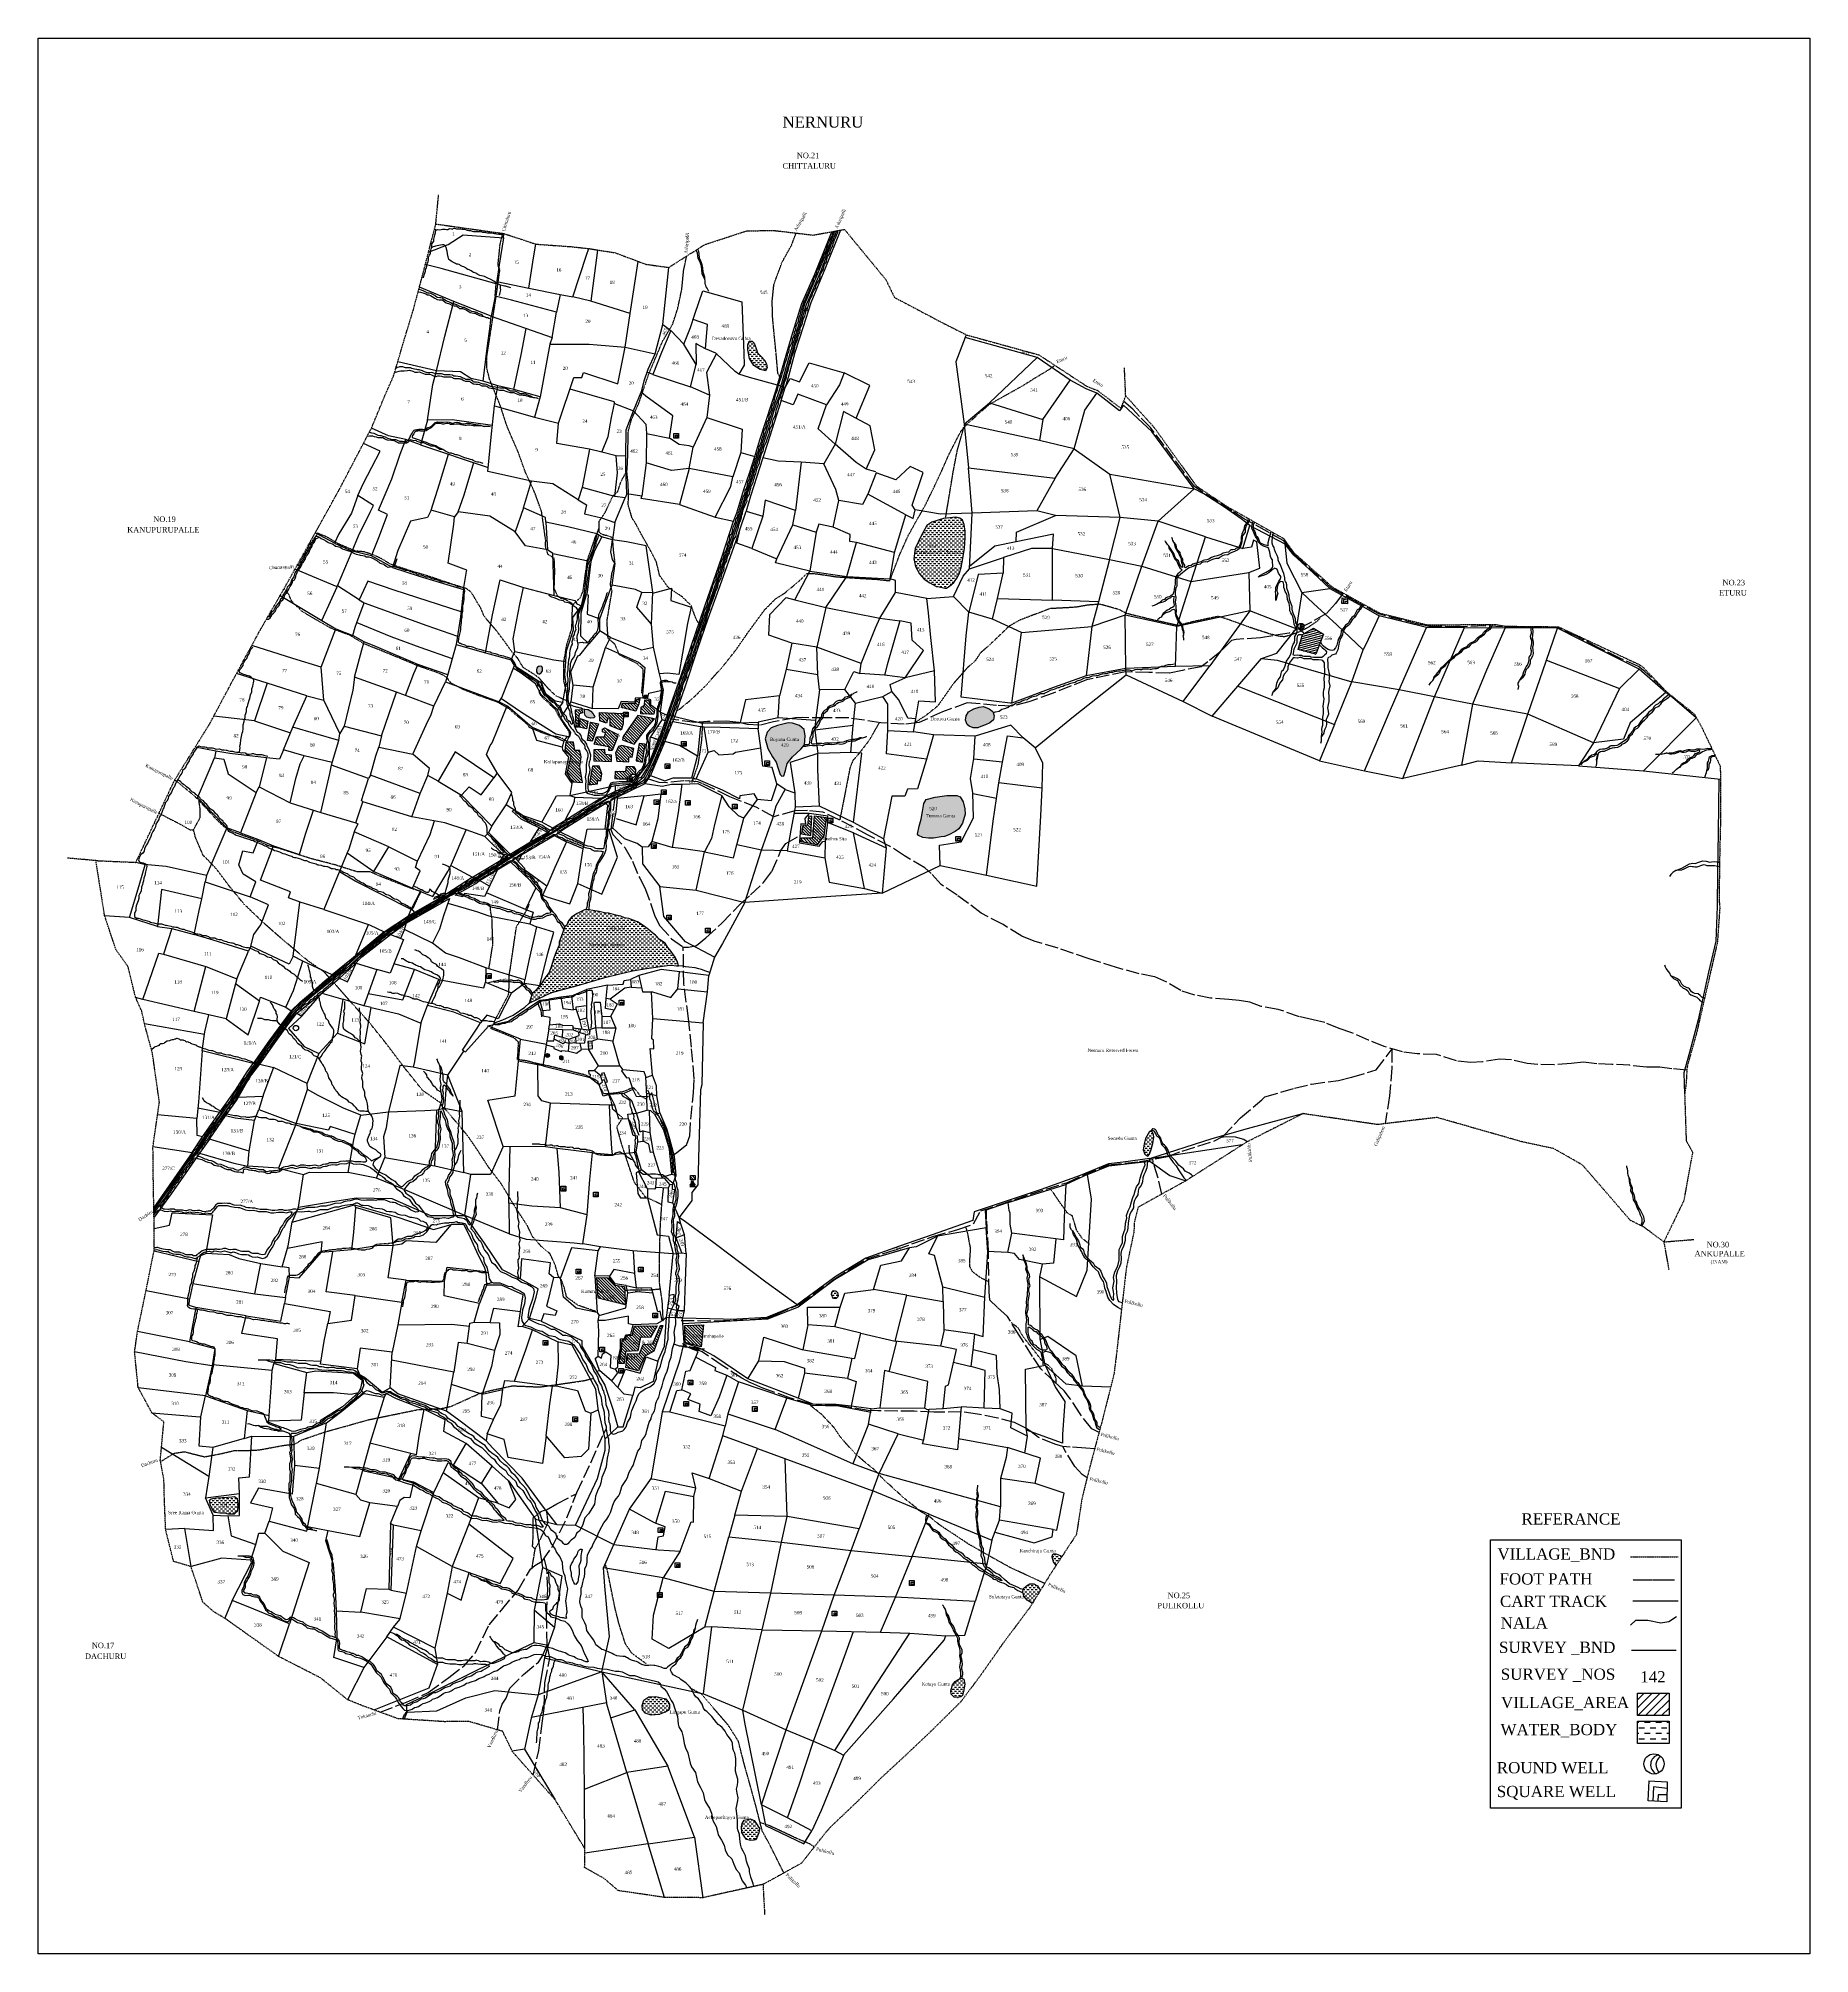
# Model space of a CAD drawing. Header units: millimetres. Extents: x 523 to 2125, y -761 to 972.
import ezdxf

# ---------------------------------------------------------------- set-up
doc = ezdxf.new("R2010")
doc.units = ezdxf.units.MM
doc.header["$MEASUREMENT"] = 0
for name, pattern in [('ACAD_ISO02W100', [15, 12, -3]), ('ACAD_ISO07W100', [3, 0, -3]), ('BORDER', [1.75, 0.5, -0.25, 0.5, -0.25, 0, -0.25])]:
    doc.linetypes.add(name, pattern=pattern)
for name, color, linetype in [('CARTTRACK', 30, 'ACAD_ISO02W100'), ('NALA', 4, 'Continuous'), ('ROUND WELL', 5, 'Continuous'), ('SQUAREWELL', 5, 'Continuous'), ('SURVEY_BND', 7, 'Continuous'), ('SURVEY_NO', 7, 'Continuous'), ('TEXT', 7, 'Continuous'), ('VILLAGE_AREA', 1, 'Continuous'), ('WATER_BODY', 4, 'Continuous')]:
    doc.layers.add(name, color=color, linetype=linetype)
for name, color, linetype, lineweight in [('FOOTPATH', 150, 'ACAD_ISO07W100', 30), ('ROAD', 1, 'Continuous', 25), ('VILL_BOUNDARY', 6, 'BORDER', 30)]:
    doc.layers.add(name, color=color, linetype=linetype, lineweight=lineweight)
doc.styles.get("Standard").update_dxf_attribs({"font": 'TIMES.TTF'})
doc.dimstyles.get("Standard").update_dxf_attribs({"dimtxt": 0.18, "dimasz": 0.18, "dimexe": 0.18, "dimexo": 0.0625, "dimgap": 0.09, "dimtad": 0, "dimtih": 1, "dimtoh": 1, "dimdec": 4, "dimzin": 0, "dimdsep": 46, "dimtxsty": 'Standard', "dimcen": 0.09, "dimadec": 0, "dimazin": 0, "dimtfac": 1, "dimtdec": 4, "dimtofl": 0, "dimtmove": 0, "dimatfit": 3, "dimfxl": 1, "dimtolj": 1, "dimtzin": 0, "dimarcsym": 0})

# ---------------------------------------------------------------- blocks, each defined once
blk = doc.blocks.new('1')
at = {"layer": 'VILLAGE_AREA'}
for points in [[(1112.3, -65.1), (1117.9, -64.6)], [(1112.5, -66.6), (1117.9, -66.5)], [(1117.2, -64.7), (1115.7, -62.3), (1114, -62.2), (1113.2, -65.1)], [(1113.2, -65.1), (1113.3, -66.6)], [(1113.4, -64.3), (1116.8, -64)], [(1113.6, -63.6), (1116.5, -63.5)], [(1113.8, -63), (1116.1, -62.9)], [(1114.7, -66.6), (1114.8, -65.5), (1115.7, -65.5), (1115.8, -66.5)], [(1116.9, -64.7), (1117, -66.5)]]:
    blk.add_lwpolyline(points, dxfattribs=at)
for centre, start, end in [((1114.5, -62.1), 96.8334, 188.703), ((1115.3, -62), 330.0893, 76.8413)]:
    blk.add_arc(centre, 0.533, start, end, dxfattribs=at)

msp = doc.modelspace()

# ---------------------------------------------------------------- hatches: boundary and pattern name
at = {"layer": 'VILLAGE_AREA'}
h = msp.add_hatch(dxfattribs=at)
h.set_pattern_fill('ANSI31', color=256, scale=15, angle=330, style=0)
h.paths.add_polyline_path([(1685.7, 432.9), (1676.7, 438.3), (1666.7, 432.6), (1662.8, 419.1), (1678.7, 414.8)])
h.paths.add_polyline_path([(1680.4, 423), (1688.5, 423), (1688.5, 427.5), (1680.4, 427.5)], flags=9)
h = msp.add_hatch(dxfattribs=at)
h.set_pattern_fill('ANSI31', color=256, scale=15, angle=90, style=0)
h.paths.add_polyline_path([(1223.1, 268.4), (1220.1, 268), (1219.1, 259.8), (1214.9, 260.2), (1213.6, 252.3), (1222.1, 250.9)], flags=17)
h.paths.add_polyline_path([(1235.9, 267.3), (1225.4, 268.7), (1223.9, 248.9), (1213.5, 248.7), (1213.3, 245.2), (1227.9, 242.4), (1233.9, 250.5)])
h.paths.add_polyline_path([(1072.1, 333.5), (1066.8, 334), (1064.2, 319.2), (1064.2, 318.5), (1069.7, 317.3)])
h.paths.add_polyline_path([(1074.2, 349.1), (1080.6, 356.3), (1065.5, 359.4), (1052.2, 340.5), (1051.6, 337.4), (1062.4, 333.4)])
h.paths.add_polyline_path([(1076.2, 368.5), (1076, 372.9), (1071.9, 373.5), (1071.7, 368.7), (1068.7, 366.9), (1068.2, 360.9), (1075.7, 360.5), (1080.1, 360.6), (1080.6, 364.2)])
h.paths.add_polyline_path([(1066.6, 369.9), (1067.3, 374.7), (1064.7, 374), (1063.5, 370.6), (1051.8, 370.7), (1050.8, 366.6), (1063.9, 363.3)])
h.paths.add_polyline_path([(1052.6, 361.3), (1030.9, 362.3), (1031.1, 354.7), (1037.4, 352.5), (1038.5, 357), (1040.7, 356.7), (1040.6, 350.1), (1050.4, 346.3), (1052.2, 352)])
h.paths.add_polyline_path([(1015.2, 364.6), (1008.9, 364.4), (1009.5, 349.1), (1011.7, 349), (1012.8, 361.3), (1015.8, 362)])
h.paths.add_polyline_path([(1020.3, 354.3), (1014.4, 356.5), (1013.9, 356.6), (1012.6, 348.9), (1019.1, 347.5)])
h.paths.add_polyline_path([(1013, 327.8), (1008.6, 327.8), (1007.3, 335.3), (1000.5, 335.2), (999.5, 327.8), (1005.1, 322.8), (1001.3, 307.3), (1006.5, 299.4), (1015.7, 298.9), (1013, 313.2), (1014.3, 321.9)])
h.paths.add_polyline_path([(1030.1, 351.9), (1022.9, 353.4), (1020.1, 336.8), (1024.4, 336.3)])
h.paths.add_polyline_path([(1047.3, 339.8), (1047.6, 342.2), (1035.5, 348.3), (1033.8, 347.1), (1033.8, 344.7), (1036.5, 343.7), (1035.5, 340), (1028.3, 340), (1026.1, 333.4), (1039.8, 331), (1039.5, 327.8), (1042.4, 327.9)])
h.paths.add_polyline_path([(1041.9, 323.6), (1036.2, 324.1), (1035.7, 328.6), (1025.8, 328.5), (1025.7, 318.3), (1041.8, 317.7)])
h.paths.add_polyline_path([(1030.6, 313.7), (1024.6, 313.6), (1021.6, 296.8), (1029.1, 297.7), (1029.2, 300.7), (1032, 300.6), (1033.1, 306.7)])
h.paths.add_polyline_path([(1062, 329.7), (1051.1, 332.3), (1048, 331.3), (1045.5, 325.3), (1046.6, 318), (1057.4, 317.5), (1057.5, 321.9), (1060.6, 321.6)])
h.paths.add_polyline_path([(1063.1, 306.2), (1063.5, 310.6), (1061.6, 313.3), (1055.3, 313.5), (1054.7, 308.8), (1045.3, 309.2), (1045.1, 302.2), (1048.8, 301.8), (1056.4, 301.7), (1056.4, 303.9), (1058.5, 303.9), (1059.8, 306)])
h.paths.add_polyline_path([(1221.3, 252.6), (1229.5, 252.6), (1229.5, 257.1), (1221.3, 257.1)], flags=25)
h.paths.add_polyline_path([(1223.7, 245.5), (1254.3, 245.5), (1254.3, 250.2), (1223.7, 250.2)], flags=9)
h.paths.add_polyline_path([(979.6, 314.1), (1016.1, 314.1), (1016.1, 320.2), (979.6, 320.2)], flags=9)
h.paths.add_polyline_path([(1043.9, 339.3), (1049.9, 339.3), (1049.9, 343.9), (1043.9, 343.9)], flags=9)
h = msp.add_hatch(dxfattribs=at)
h.set_pattern_fill('ANSI31', color=256, scale=15, angle=90, style=0)
h.paths.add_polyline_path([(1117.6, -56.8), (1113.1, -56.8), (1113.1, -60.5), (1117.6, -60.5)])
h = msp.add_hatch(dxfattribs=at)
h.set_pattern_fill('ANSI31', color=256, scale=15, angle=90, style=0)
h.paths.add_polyline_path([(1053.9, -159.9), (1053.1, -157), (1044.9, -155.7), (1039.1, -149.1), (1028.6, -148.8), (1029.8, -167.6), (1054.1, -173.6)])
h.paths.add_polyline_path([(1083.1, -192.7), (1062.5, -192.8), (1060.5, -201.2), (1055.5, -201.4), (1054.7, -205.2), (1051.5, -205.4), (1050.7, -214.2), (1049.6, -218.6), (1048.7, -226.8), (1053.1, -226.8), (1054.5, -215.8), (1065.7, -215.1), (1068, -202.9), (1077.1, -203.2)])
h.paths.add_polyline_path([(1088.2, -192.3), (1086, -192.2), (1079.2, -209), (1070.3, -209.5), (1067.2, -218), (1056.3, -217.8), (1054.7, -230.3), (1066.3, -233.4), (1071.8, -220.1), (1080.2, -215.4)])
h.paths.add_polyline_path([(1124.9, -191.6), (1108.2, -192.4), (1108.4, -207.6), (1123, -211.6)])
h.paths.add_polyline_path([(1013.3, -164.8), (1040.1, -164.8), (1040.1, -158.8), (1013.3, -158.8)], flags=9)
h.paths.add_polyline_path([(1037.2, -168.5), (1045.4, -168.5), (1045.4, -163.9), (1037.2, -163.9)], flags=24)
h.paths.add_polyline_path([(1042.4, -224.1), (1065.3, -224.1), (1065.3, -219.6), (1042.4, -219.6)], flags=9)
h.paths.add_polyline_path([(1060.3, -209.9), (1080.8, -209.9), (1080.8, -205.3), (1060.3, -205.3)], flags=24)
h.paths.add_polyline_path([(1114.3, -205.3), (1143.3, -205.3), (1143.3, -199.3), (1114.3, -199.3)], flags=9)
h = msp.add_hatch(dxfattribs=at)
h.set_pattern_fill('ANSI31', color=256, scale=40.637868, angle=180, style=0)
h.set_pattern_definition([(225, (-792.421, -2488.5386), (3.591914, -3.591914), [])])
h.paths.add_polyline_path([(1969.8, -525), (1969.8, -545.2), (1998.3, -545.2), (1998.3, -525)])
at = {"layer": 'WATER_BODY'}
h = msp.add_hatch(dxfattribs=at)
h.set_pattern_fill('DASH', color=256, scale=15, style=0)
h.paths.add_polyline_path([(1180.3, 680.8), (1177, 684.3), (1173.9, 687.6), (1172.5, 691.3), (1170.8, 696.3), (1168.9, 698.1), (1166.3, 697.9), (1165.2, 694.6), (1165.2, 690.1), (1166.7, 682.5), (1170.6, 676), (1176.2, 672.3), (1181.1, 671.2), (1182.5, 673.9), (1182, 677.5)])
h = msp.add_hatch(dxfattribs=at)
h.set_pattern_fill('DASH', color=256, scale=15, style=0)
h.paths.add_polyline_path([(1361.6, 526.2), (1360.7, 532.2), (1359.2, 536.1), (1356.8, 537.8), (1353.3, 538.9), (1342.1, 537.7), (1331.6, 534.3), (1327.1, 531.2), (1321.6, 521.5), (1316.3, 510.5), (1315.1, 501.2), (1316.8, 494.3), (1320.2, 487.7), (1324.7, 482.8), (1329.8, 479.3), (1335.1, 476.3), (1340.7, 475.2), (1343.3, 474.6), (1344.9, 474.7), (1347.5, 476.4), (1351.5, 479.8), (1354.7, 484.7), (1356.4, 488.4), (1357.9, 493.3), (1359.6, 501.6), (1361.1, 510.9), (1361.5, 520)])
h.paths.add_polyline_path([(1315.6, 505.1), (1357.4, 505.1), (1357.4, 509.8), (1315.6, 509.8)], flags=24)
h.paths.add_polyline_path([(1328, 510.5), (1336.1, 510.5), (1336.1, 515), (1328, 515)], flags=24)
h = msp.add_hatch(dxfattribs=at)
h.set_pattern_fill('DASH', color=256, scale=15, style=0)
h.paths.add_polyline_path([(979.4, 399.9), (979.4, 402.2), (979.1, 403.1), (978.8, 403.4), (977.9, 404), (976.4, 403.9), (975.7, 403.7), (974.8, 403.3), (974.2, 402.3), (974.1, 400.9), (974.1, 399), (975, 397.5), (976, 397.1), (976.5, 396.7), (978.1, 398.1)])
h.paths.add_polyline_path([(1025.2, 360.8), (1023, 363.5), (1020.7, 364.8), (1020, 365), (1017.8, 365.2), (1017.3, 363.9), (1017.3, 361.7), (1018, 359.5), (1019.5, 358), (1022.9, 356.9), (1025.7, 357.2), (1026.6, 358.2), (1026.3, 358.8), (1025.8, 359.6)])
h.paths.add_polyline_path([(1216.3, 333), (1216.8, 341), (1215.9, 346.8), (1211.9, 350.4), (1205.5, 352.5), (1201.5, 352.7), (1191.9, 350.5), (1186.2, 348.2), (1182.7, 344.4), (1180.7, 338.2), (1183.3, 329.6), (1187.3, 322.1), (1190.6, 317.3), (1192.6, 311.4), (1194.2, 306), (1195.8, 304.5), (1197.5, 305), (1199.3, 309.6), (1200.6, 315.9), (1205.5, 322), (1213, 328.9)])
h.paths.add_polyline_path([(1359.8, 281.3), (1357.1, 286), (1354, 287), (1345, 287), (1334.5, 285.6), (1326.5, 283.6), (1324.3, 279.9), (1323.2, 272.7), (1321.8, 265.8), (1319.9, 259.4), (1318.6, 252.1), (1319.5, 250.9), (1323.3, 249.2), (1328.5, 248.4), (1333, 248.4), (1340, 249.7), (1343, 250.1), (1346.9, 251.4), (1352.5, 254.6), (1355.9, 256.9), (1359.2, 261.9), (1361.5, 270.3), (1361.4, 274.9)])
h.paths.add_polyline_path([(1388, 359), (1386.8, 363.2), (1383.4, 365.6), (1378.1, 367.5), (1374.2, 367.1), (1369.6, 365.4), (1364.8, 362.7), (1362.6, 359.2), (1361.8, 355.3), (1363.4, 351.3), (1365.2, 349.7), (1368.8, 348.3), (1372, 348.2), (1373.2, 348.3), (1375.8, 349.4), (1380.1, 350.9), (1383.9, 352.9), (1387.2, 355.5)])
h.paths.add_polyline_path([(1183.9, 334.5), (1211.4, 334.5), (1211.4, 340.4), (1183.9, 340.4)], flags=24)
h.paths.add_polyline_path([(1194.3, 330.3), (1202.5, 330.3), (1202.5, 334.8), (1194.3, 334.8)], flags=24)
h.paths.add_polyline_path([(1325.5, 266.4), (1352.7, 266.4), (1352.7, 271), (1325.5, 271)], flags=24)
h.paths.add_polyline_path([(1328.4, 273), (1336.6, 273), (1336.6, 277.5), (1328.4, 277.5)], flags=24)
h = msp.add_hatch(dxfattribs=at)
h.set_pattern_fill('DASH', color=256, scale=15, style=0)
h.paths.add_polyline_path([(1070.3, 169.4), (1065.3, 172.9), (1057.4, 175.9), (1053.4, 176.4), (1050.1, 177.9), (1045.7, 178.7), (1041.6, 180.1), (1039, 180.6), (1035.5, 181), (1030.5, 182.1), (1024.9, 183.2), (1021.7, 183.8), (1017.4, 183.6), (1010.8, 180.3), (1005.7, 177.1), (1002.8, 173.6), (1001, 169.5), (999.7, 168.7), (997.8, 163.6), (994.6, 154.4), (994.4, 151.6), (991.8, 145.8), (989.6, 139.8), (987.3, 132), (985.3, 127.1), (981.5, 121.8), (978.3, 116.8), (973.7, 111.2), (970, 107.9), (967.2, 99.2), (982.3, 106.4), (987.8, 109), (1014.5, 116.1), (1035.8, 122.4), (1049.4, 125.8), (1060.7, 128.5), (1073.5, 130.6), (1094.3, 133.7), (1102.5, 132.9), (1101.6, 136.2), (1099.4, 140.9), (1094.7, 147.3), (1092.6, 149.7), (1090.3, 153.4), (1085.1, 156.7), (1081.7, 160.7), (1079.3, 162.5), (1075.3, 166)])
h.paths.add_polyline_path([(1020.6, 149.8), (1053.4, 149.8), (1053.4, 154.5), (1020.6, 154.5)], flags=24)
h.paths.add_polyline_path([(1035.8, 165), (1054.1, 165), (1054.1, 169.6), (1035.8, 169.6)], flags=24)
h = msp.add_hatch(dxfattribs=at)
h.set_pattern_fill('DASH', color=256, scale=5, style=0)
h.paths.add_polyline_path([(985.3, 53), (983.8, 53.6), (982.6, 53.3), (982.3, 52.8), (982.3, 52.5), (982.3, 51.6), (982.5, 51.1), (982.9, 50.5), (983.8, 50.2), (985.2, 50.8), (985.8, 51.2)])
h.paths.add_polyline_path([(997.9, 50.4), (997.5, 51.3), (996.6, 51.6), (995.8, 51.5), (995.2, 51.2), (995, 50.6), (995.1, 49.1), (995.7, 48.2), (997.1, 47.7), (997.6, 48.2), (997.9, 48.9), (997.9, 49.6)])
h = msp.add_hatch(dxfattribs=at)
h.set_pattern_fill('DASH', color=256, scale=15, style=0)
h.paths.add_polyline_path([(1532.4, -22.1), (1531.9, -19.9), (1531.5, -18.1), (1530.2, -16.9), (1528.4, -16.9), (1524.8, -23.2), (1523.5, -28), (1522.5, -33.3), (1524.1, -37.5), (1526.9, -39.2), (1528.2, -37.4), (1529.8, -33), (1531.3, -27.6)])
h = msp.add_hatch(dxfattribs=at)
h.set_pattern_fill('DASH', color=256, scale=15, style=0)
h.paths.add_polyline_path([(1246.2, -162.6), (1244.9, -161.2), (1243.3, -160.6), (1242.2, -161.1), (1241, -162.4), (1240.7, -164.7), (1241.7, -166.5), (1242.7, -167.8), (1244.9, -167.8), (1246.5, -166.4), (1246.7, -165.4)])
h = msp.add_hatch(dxfattribs=at)
h.set_pattern_fill('DASH', color=256, scale=15, style=0)
h.paths.add_polyline_path([(703.1, -348.8), (700.7, -347), (698.5, -347.2), (694.9, -347.5), (684.6, -348.3), (679.6, -349.1), (678.3, -350.4), (679.1, -355.1), (680.8, -358.9), (683.2, -361.4), (687.7, -362.1), (692.1, -362.2), (695.4, -363.1), (700.4, -363.1), (701.8, -361.9), (703.2, -360.7), (704, -357.4), (704, -353.5)])
h.paths.add_polyline_path([(687.3, -356.9), (695.4, -356.9), (695.4, -352.4), (687.3, -352.4)], flags=24)
h = msp.add_hatch(dxfattribs=at)
h.set_pattern_fill('DASH', color=256, scale=15, style=0)
h.paths.add_polyline_path([(1428.7, -430.3), (1427.1, -427.8), (1423.6, -426), (1420.2, -426), (1417.2, -427.7), (1414.1, -430.6), (1413.7, -433.6), (1414.7, -437.2), (1417.6, -440.7), (1422.4, -443.8), (1429.9, -431.5)])
h.paths.add_polyline_path([(1449.2, -401.3), (1448.1, -400.8), (1445.3, -399.4), (1443.5, -398.8), (1441.6, -399), (1440.5, -399.9), (1440.2, -402), (1441.4, -406), (1443.9, -409.3)])
h = msp.add_hatch(dxfattribs=at)
h.set_pattern_fill('DASH', color=256, scale=15, style=0)
h.paths.add_polyline_path([(1361.2, -516.7), (1360.5, -512.2), (1358.6, -511.4), (1356, -512.2), (1352.5, -514.2), (1350.2, -517.5), (1348.8, -522.9), (1349, -525.8), (1351.6, -528.4), (1355, -528.8), (1357.8, -528.1), (1359.1, -527), (1360.1, -523.5)])
h = msp.add_hatch(dxfattribs=at)
h.set_pattern_fill('DASH', color=256, scale=15, style=0)
h.paths.add_polyline_path([(1092.6, -532.3), (1091, -529.9), (1081.9, -528), (1075.6, -528.3), (1071.1, -531.1), (1069.5, -536.2), (1069.8, -540.3), (1072.3, -542.9), (1077.6, -544.7), (1085, -544.3), (1090.9, -541.9), (1091.8, -541.2), (1093.2, -540.6), (1094.1, -538.6), (1094.2, -535)])
h = msp.add_hatch(dxfattribs=at)
h.set_pattern_fill('DASH', color=256, scale=40.637868, angle=180, style=0)
h.set_pattern_definition([(180, (-792.421, -2471.492), (-5.0797335, -5.0797335), [5.079734, -5.079734])])
h.paths.add_polyline_path([(1969.8, -550.2), (1969.8, -570.4), (1998.3, -570.4), (1998.3, -550.2)])
h = msp.add_hatch(dxfattribs=at)
h.set_pattern_fill('DASH', color=256, scale=15, style=0)
h.paths.add_polyline_path([(1175.5, -647.2), (1172.9, -643.1), (1170.8, -640.1), (1167.2, -638.5), (1161.9, -639.8), (1160.1, -642.8), (1159.3, -645.9), (1159.6, -650.8), (1161.7, -654.4), (1164, -657.2), (1167.6, -658.1), (1170.8, -658), (1171.9, -657.7), (1173.2, -655.8), (1175, -651.3)])

# ---------------------------------------------------------------- linework, layer by layer
at = {"lineweight": 30}
msp.add_lwpolyline([(523.4, 972), (2125.4, 972), (2125.4, -760.6), (523.4, -760.6)], close=True, dxfattribs=at)
msp.add_lwpolyline([(1836.7, -386.2), (2009.2, -386.2), (2009.2, -628.9), (1836.7, -628.9)], close=True)
at = {"layer": 'CARTTRACK'}
for points in [[(1993.4, 383.7), (1976.4, 399.1), (1970.7, 403.8), (1953.6, 411.4), (1934.4, 420.7), (1915, 430.8), (1897.8, 438.8), (1880.4, 439.5), (1861.4, 439.3), (1847.5, 439.6), (1830.9, 440.4), (1807.6, 439.6), (1781, 440.2), (1771, 442.1), (1741.9, 449.5), (1735.6, 451.4), (1716.7, 461.7), (1702.1, 469.8), (1692.7, 475), (1669.3, 496), (1661.8, 503.1), (1654.2, 512), (1649.8, 517.3), (1634.9, 525.9), (1614.4, 537.1), (1602.9, 544.5), (1589.6, 553.3), (1576.2, 561.5), (1569, 566.6), (1559.1, 580), (1541.7, 603.6), (1529.3, 620), (1519.3, 629.9), (1513.2, 636.4), (1505, 643.5)], [(1703.6, 470.2), (1696.5, 460.6), (1687.8, 451.3), (1668.9, 440.7), (1654.6, 433.9), (1628.6, 429.8), (1606.7, 428.1), (1602.6, 427.3), (1592, 416.7), (1581, 408.1), (1575.1, 403.5), (1558.1, 400.2), (1546.1, 397.6), (1527.6, 398.4), (1506.7, 398.9), (1471.3, 391.7), (1441.2, 379.7), (1419.3, 371.7), (1403.5, 367.9), (1390.1, 368.5), (1363.4, 370.9), (1341.2, 362.7), (1320, 353.2), (1306.4, 351.5), (1285.4, 352.9), (1256.5, 357.2), (1235.3, 357.2), (1214.3, 357.5), (1208.3, 357.3), (1188.2, 353.6), (1175.6, 350.6), (1164.6, 351.3), (1156.8, 353.1), (1146, 354.4), (1128.5, 353.9), (1117.5, 353), (1099.7, 355.6), (1096.1, 356.1)], [(2014.3, 38.7), (2000.7, 39.9), (1989.8, 41.3), (1977.7, 41.4), (1962.7, 43), (1946.4, 43.9), (1932.8, 44.5), (1920.7, 45.8), (1909.6, 44.6), (1894.2, 43.6), (1879.6, 43.8), (1869.8, 44.6), (1855.6, 48.1), (1844.9, 48.7), (1829.4, 46.1), (1819.1, 45.5), (1806, 47), (1787.9, 52.7), (1770.3, 53.5), (1757.2, 55.1), (1740.5, 60), (1726.5, 65.8), (1711.3, 72.5), (1699.8, 76.3), (1686.8, 81.6), (1676.4, 84.3), (1663.9, 86.9), (1644.8, 93.6), (1629.4, 96.3), (1619, 100), (1609.5, 101.6), (1600, 102.4), (1583.6, 103.8), (1569.4, 106.6), (1556.8, 110.6), (1544, 118.1), (1532.9, 123.2), (1519.1, 125.9), (1498.5, 131.4), (1473.7, 139.2), (1445.7, 148.9), (1424.1, 155.3), (1412.8, 159.9), (1395.9, 170.3), (1376.2, 180.5), (1364.7, 189.4), (1354.4, 196.8), (1339.8, 206.6), (1331, 216.6), (1325.1, 221.6), (1306.8, 232.6), (1293.2, 241.3), (1273.9, 251.3), (1248.2, 264.9), (1232.9, 272.1), (1218.9, 273.4), (1207.7, 273.1), (1188.5, 267.9), (1173.2, 276.1), (1148.7, 286), (1123.8, 298), (1120, 299.4), (1107.3, 300.3), (1091.9, 298.6), (1084.8, 298.9), (1077.5, 301.2), (1073.7, 302.2)], [(1044.9, 285.8), (1042.3, 266.5), (1041.2, 256.4), (1043.1, 251.8), (1053.9, 240), (1060.8, 227.7), (1067.3, 212.2), (1071.8, 203.7), (1078.4, 186.2), (1081, 177.8), (1085.6, 169.3), (1096.2, 157.4), (1106.7, 149.8), (1111.3, 149.8), (1118.7, 151.5), (1127.2, 158.3), (1141.4, 171.4), (1157.7, 188.2), (1167.5, 197.1), (1179.4, 208.4), (1186.7, 218.3), (1195, 237.2), (1199.6, 243.7), (1212.6, 251)], [(1097.2, -38.3), (1100.5, -36.1), (1109.9, -28.4), (1112.7, -20.7), (1113.5, -5.6), (1116, 18.1), (1116.7, 30.9), (1114.1, 59.3), (1111.5, 85.3), (1107.2, 116.6), (1106.7, 149.8)], [(1104.7, -187.9), (1137.2, -188), (1172, -186.6), (1183.9, -185.3), (1190.5, -182.5), (1212.1, -173), (1242.9, -150.7), (1259.6, -140), (1272.7, -132.1), (1299.3, -123.6), (1332.3, -111.8), (1355.1, -105.5), (1369.3, -100.5), (1375.7, -88.6), (1392.4, -83.1), (1434.8, -69), (1454.1, -63), (1468.8, -56.2), (1491.1, -47.1), (1519.3, -44), (1533.6, -41.7), (1544.7, -39.6), (1557.8, -34.6), (1586.6, -25.5), (1594.8, -21.5), (1610.6, -4.6), (1630, 11.9), (1632.8, 14.4), (1659.5, 22.2), (1675, 26.1), (1699.4, 29.4), (1711.2, 32.2), (1733.2, 38.8), (1747.7, 57.9)], [(1747.4, 57.5), (1747.5, 40.7), (1745.3, 15.3), (1741.6, -9.7)], [(1616.8, -26.3), (1613.6, -24.2), (1606.1, -22), (1597.6, -21.8), (1593.1, -22.3)], [(1539.4, -73.6), (1536.2, -59.1), (1531.6, -44.2), (1531.3, -42)], [(1482.7, -289.2), (1476.1, -285.9), (1465.5, -272.2), (1457, -259.1), (1451.2, -251.3), (1442.5, -243.4), (1430, -231.6), (1422.6, -220.3), (1410.6, -201.2), (1399.9, -184.2), (1390.5, -175.7), (1383.9, -169.5), (1383.2, -162), (1382.7, -124.8), (1381, -96.2), (1381, -86.9)], [(1471.9, -330), (1467.4, -327.1), (1460.8, -320), (1452.5, -306.4), (1450, -301.7), (1442.7, -299.6), (1428.1, -293.6), (1421.2, -288.5), (1416.6, -285.3), (1406.4, -280), (1391.2, -276.1), (1372.7, -272.4), (1358.2, -270.5), (1333.2, -270.7), (1315.6, -269.9), (1282.7, -269.4), (1273.8, -269.1), (1257.8, -266.4), (1247, -264.7), (1229.2, -264.2), (1221.4, -263.2), (1203.7, -258), (1178.7, -248.9), (1167.4, -244.1), (1159.8, -240.1), (1142, -228.6), (1123.9, -216.1), (1106.1, -208.9)], [(832.6, -542.2), (856.4, -533), (876, -524.4), (894.8, -510.6), (908.4, -500.2), (918.7, -488.3), (931.2, -463.1), (942.3, -449.8), (957.4, -431.6), (968.4, -412.7), (972.4, -409.5), (979, -405.4), (987.8, -393.1), (1001.5, -366.4), (1010.5, -343.4), (1023.1, -316.5), (1034.5, -290.6), (1037, -286)], [(1478.8, -303.8), (1470.8, -303.2), (1456.6, -302.3), (1450, -301.7)], [(982.9, -359.2), (992.2, -353.5), (1005.4, -346.8), (1010.1, -344.5)], [(938.7, -558.1), (940.8, -541), (943, -535), (946.4, -529.5), (949.8, -520.3), (962.3, -508), (975.7, -496.8), (979, -491.8), (983.5, -481.4), (983, -454.4), (984.1, -431.8), (983.3, -412), (980.9, -402.8)], [(971, -599), (976.1, -576.7), (979.4, -550), (980.8, -538.6), (981.6, -515.6), (986, -493.1), (983.5, -480.4)]]:
    msp.add_lwpolyline(points, dxfattribs=at)
at = {"layer": 'CARTTRACK', "ltscale": 0.1}
msp.add_lwpolyline([(1965.4, -441.3), (2006.4, -441.3)], dxfattribs=at)
at = {"layer": 'FOOTPATH', "ltscale": 0.002}
for points in [[(1007.5, 459.9), (1000.4, 464.1), (996, 465.3), (993.1, 467.4), (990, 474.4), (990.5, 490.1), (990, 501.7), (984.4, 505), (982, 512.5), (982.3, 517.6), (978.5, 544.2), (972.6, 560.5), (963.9, 579.6), (957.6, 597.2), (947.2, 621.3), (941.3, 639.6), (931.6, 663.5), (929.1, 673.3), (929.1, 684.3), (933.2, 710.8), (937.5, 738.6), (940.9, 762.9), (939.1, 765.9), (941, 785.3), (943.5, 795.5)], [(1195, 664.3), (1192.2, 669), (1190.6, 687.8), (1188.9, 704.4), (1187.3, 721.7), (1187.2, 735.2), (1188.7, 749.5), (1196, 769.2), (1204.7, 785), (1208.8, 795.8)], [(1121.6, 440.7), (1118, 447.6), (1113.8, 459), (1105.8, 466.7), (1092.9, 475.4), (1090.6, 478.8), (1085.3, 486.2), (1082.4, 498.3), (1076.9, 509.1), (1071, 519.3), (1062.9, 534.4), (1060.4, 538), (1056.9, 549.9), (1057.2, 560.1), (1056.8, 569.8), (1055.7, 579.9), (1056.3, 587.9), (1056.8, 607.8), (1056.9, 616.3), (1060.1, 627.7), (1066.6, 642.1), (1071.9, 657.9), (1075.9, 669.3), (1084.8, 690.3), (1088, 697.9), (1097.1, 713.3), (1101.6, 727.2), (1105.4, 745), (1107, 761.9), (1109.8, 775.1)], [(1101.2, 363.4), (1114.8, 374.6), (1125.9, 385.3), (1143, 404.4), (1154.6, 419.1), (1163.9, 432.6), (1171.7, 443.4), (1180.5, 455.3), (1190.3, 465.1), (1198.2, 470), (1211.6, 481.1), (1218.5, 487.9), (1226.8, 487.7), (1245.2, 484.9), (1258.4, 484), (1282.3, 482.6), (1293.5, 481.3), (1302.1, 504.1), (1309.8, 521.4), (1317.7, 535.7), (1325.4, 549.2), (1334.5, 568), (1340.2, 580.2), (1347, 595.6), (1357.7, 616.4), (1361, 620.8), (1371.5, 630.3), (1383.1, 640.7), (1400.6, 650.5), (1413.2, 657.5), (1424.7, 664.7), (1437.8, 672.6), (1442.7, 676.2)], [(1343.9, 537.9), (1347.6, 560.1), (1350.8, 579.7), (1354.6, 599.5), (1359.4, 616), (1360.5, 620.1)], [(1069.1, 379.5), (1070.3, 393.4), (1070.3, 401.4), (1065, 406.3), (1049, 414.2), (1045, 423.7), (1038.7, 429.3), (1037.7, 444.8), (1040.4, 460.9), (1042.3, 472.1), (1040.8, 477.7), (1042.2, 488.1), (1045, 498.4), (1044.3, 503.2), (1043.6, 509.5), (1043.1, 516), (1042.4, 520.3), (1039.4, 521.7), (1034.3, 522.8), (1031.8, 524.1), (1030.7, 525.2), (1030.7, 529.2), (1030.7, 535.2), (1036, 542.9), (1042.9, 557.7), (1047.6, 562.3), (1050.3, 570.8), (1055.8, 580.9)], [(1002.9, 372.2), (998, 374.1), (991.4, 377.3), (984.9, 383.5), (976.6, 393.1), (971.7, 396.7), (962, 402.8), (956.8, 411.4), (951.7, 417), (945.1, 426.4), (937.3, 436.7), (926.5, 449.3), (923.7, 456.3), (915, 470.9), (910.6, 474.2), (898.4, 477.9), (885.6, 482.3), (873.5, 486.3), (861.9, 489.7), (842.4, 496), (833.4, 501.4), (826.1, 504.8), (817.9, 507.5), (810.4, 508.1), (804.4, 510.6), (798.4, 513.1), (793.9, 515.1), (786.6, 519.6), (783.5, 521.2), (776.1, 524.3), (769, 514.2), (765.3, 507.6), (761, 499.3), (758.2, 494.6)], [(1002.9, 372.2), (1000.3, 384.3), (998.7, 390.8), (998.8, 408.5), (1001.4, 423.5), (1006, 438.5), (1006.2, 450.1), (1006.7, 459.2), (1013.6, 466.2), (1016, 471.6), (1018.2, 487.1), (1020.1, 500.4), (1024.4, 512.4), (1027.2, 520.8), (1030.7, 529.2)], [(977.6, 392), (979.6, 385.5), (976.1, 380.5), (978.7, 376.1), (990.6, 365.5), (994.5, 357.8), (1003.2, 344.9), (1003.7, 342), (1002.1, 337.5), (1001.1, 336.2), (996.6, 339), (992.1, 340.3), (987.3, 341), (978.6, 343.9), (973.8, 346), (967.9, 348.4), (964.6, 352.5), (956.6, 358.9), (948.8, 365.7), (938.8, 371.5), (920.6, 377.8), (907.5, 383), (897.8, 388.1), (895.2, 390.2), (893.4, 393.5), (886.9, 397.2), (880.8, 399.4), (867.4, 404.1), (839.7, 415.6), (829.1, 419.8), (817.8, 424.4), (810.1, 429), (805.2, 432), (797.5, 434.8), (790.4, 437.4), (786.7, 439), (761.3, 453.9), (758.8, 456.6), (754, 461.2), (752.2, 463.6), (749.9, 469.1), (745.7, 474.3)], [(1682.6, 448.4), (1680.8, 445.3), (1671.6, 439), (1664.6, 435.3), (1658.5, 433.1), (1650.6, 430.6), (1645.9, 431), (1637.4, 433.1), (1622, 438.1), (1611.2, 442), (1599.8, 446.1), (1593.1, 448.3), (1590.6, 449.1), (1567.1, 444.1), (1554.5, 440.8), (1530, 446.2), (1514.9, 449.9), (1507.5, 451.7), (1500.4, 455.4), (1483.2, 460.1), (1472.1, 459.2), (1462.5, 457.5), (1454.4, 456.9), (1438.5, 456.1), (1421.5, 449.7), (1410.6, 445.5), (1401.4, 440.2), (1385.1, 424.6), (1375.2, 415.7), (1370.9, 409.2), (1363.4, 402.4), (1351.3, 388.7), (1342.6, 376.3), (1336.7, 367.9), (1325.6, 359.1), (1318, 354.2), (1315.9, 352.6)], [(1114.9, 299.8), (1120.1, 314.7), (1121.8, 325.2), (1123.5, 337.1), (1124.2, 350.4), (1124.1, 353.6)], [(1284, 353.1), (1274.5, 336.5), (1263.7, 322.6), (1260.2, 318.9), (1257.4, 311.9), (1253.1, 289.6), (1248.2, 264.9)], [(862.3, 184.8), (867.4, 195.9), (869.7, 200.2), (861.2, 202.8), (832.3, 214.1), (823.9, 217.9), (811.7, 218), (791.5, 224.4), (768.8, 230.3), (741, 239.3), (730.9, 241.7), (722.8, 245.7), (698.9, 254.3), (691.2, 259), (683.4, 266.7), (672.9, 278), (664.5, 286.8), (658.2, 291.9), (650.3, 298.6), (646.8, 301.1)], [(632.6, 271.1), (642.8, 265.7), (652.9, 260.6), (660.6, 256), (663.8, 256.1), (669.9, 267.2), (669.9, 274.5), (668.7, 282.4)], [(1027.6, -179.6), (1011.6, -174.1), (1001.2, -166.6), (999.1, -158.1), (996.7, -151.4), (993.8, -147.9), (991, -137.9), (986.2, -127.5), (978.7, -121.2), (970.3, -111.9), (966, -102.6), (953.2, -82.8), (942.5, -64.7), (930.9, -49.5), (918.6, -30.7), (911, -19.8), (898.1, -4.5), (892.3, 2.3), (888.7, 6), (887.6, 8.7), (871.1, 20.2), (855, 40.2), (837.1, 63.9), (822.4, 82.2), (807.8, 98.3), (794.5, 113.5), (782.2, 127.2), (767.5, 137.3), (754.1, 148.6), (737, 163.1), (726, 172.9), (709.5, 188.8), (695.7, 205.6), (684.2, 221), (672.5, 233), (665.6, 249), (663.8, 256.1)], [(930.9, 130.3), (934.5, 152.3), (933.7, 175.8), (932.6, 181.8), (932.2, 186.5)], [(1097.5, -54.6), (1096.2, -38.9), (1093.4, -26.5), (1090.1, -15.1), (1085.5, -4.7), (1082.3, 1.5), (1079.8, 12.6), (1078.3, 18), (1072.7, 12.7), (1067.8, 15.2), (1066.7, 16.9), (1061.7, 23), (1051.8, 18.9), (1039.1, 17.1), (1035.1, 17.3), (1031.1, 24.2), (1029.5, 28.6), (1018.4, 34.2), (985.9, 42.2), (976.2, 44.1), (964.9, 47), (956.7, 48.2), (957.3, 54), (957.7, 64), (953.5, 67.8), (937.3, 74.4), (932.9, 76.2), (938.3, 87.3), (948.7, 106.9), (949.1, 112.6), (949.2, 124.4), (950.3, 130.4), (955.8, 168.3), (965.4, 183.7), (967.6, 188.7)], [(1087.3, -83.1), (1072.4, -76), (1062.6, -63.1), (1056.4, -44.6), (1050.9, -27.9), (1046.6, -12.6), (1052, -4.5), (1042.9, 3.3), (1041.7, 10.3), (1039.1, 17.1)], [(1088.6, -188.4), (1087.7, -170.5), (1085.2, -153.7), (1085.2, -134), (1085.7, -111.2), (1086.1, -99.5), (1087.6, -79.4), (1088.9, -67.8)], [(1474.2, -119), (1467.3, -113.3), (1462.5, -106.2), (1458.6, -93.2), (1454.3, -90.8), (1445.9, -79.1), (1442.2, -73.4), (1437.8, -68.1)], [(1383.1, -152.9), (1375.6, -149.2), (1368.5, -143.9), (1365.9, -139.1), (1365.9, -132.3), (1366.6, -122.8), (1363.7, -107.6), (1362.2, -103)], [(1086, -159.5), (1075.6, -160.4), (1064.3, -160.4), (1058.4, -160.3), (1054.4, -160.8)], [(1443.8, -244.7), (1443.9, -240.1), (1439.8, -231), (1437, -228.4), (1432.1, -225.5), (1425.6, -217.1), (1414.2, -202.6), (1409.7, -194.7), (1403.4, -189.7)], [(634, -315.5), (646, -307.9), (655.7, -306.5), (673.8, -311.1), (687.6, -308.5), (700.6, -305.4), (713.4, -305.3), (722.6, -304.9), (746.9, -300.5), (754.7, -299.9), (762, -295.6), (783.4, -288.4), (803.9, -282.7), (822.4, -277.5), (841.9, -273.5), (867.2, -268.3), (887.2, -267.6), (896.5, -265.5), (921.8, -254.1), (930, -251.7), (952.1, -246.9), (976.9, -247.9), (989.3, -246.2), (1016.8, -242.2), (1025.4, -240.1)], [(1433.5, -425.7), (1402.6, -411.4), (1383.5, -400.8), (1365.1, -390.3), (1338.5, -372.7), (1330.2, -365.9), (1320.1, -359.8), (1316.7, -356.6), (1307.3, -349.3), (1288, -331.7), (1279.4, -322.7), (1271.2, -316.2), (1261.6, -307.6), (1249.3, -293.9), (1243.3, -284.9), (1231.9, -272.8), (1222.1, -265), (1221.4, -263.2)], [(970, -411.4), (972.8, -394.4), (978, -384.7), (984.5, -370.4), (983.5, -362.4), (982.9, -359.2), (978.4, -360.5), (970.5, -366.6), (970.8, -381.7), (970.1, -392.2), (972.8, -394.4)], [(1073, -498.2), (1060.2, -488.8), (1054.4, -480.4), (1048.7, -462.6), (1045.1, -448.5), (1038.1, -413.9), (1036.3, -408.6)], [(1197.7, -687.5), (1184.7, -661.5), (1178.1, -649.5), (1171.9, -625.1), (1162.2, -590.4), (1156.5, -568.3), (1147.2, -553.6), (1131.2, -535.1), (1122.9, -525.6), (1113.8, -520.8)], [(1225.2, -664), (1220.9, -661.2), (1209.7, -656.5), (1192.4, -648.4), (1186.3, -645.6), (1182.5, -643.9), (1177.1, -642.3), (1176.1, -641.6)]]:
    msp.add_lwpolyline(points, dxfattribs=at)
at = {"layer": 'FOOTPATH', "ltscale": 0.01}
msp.add_lwpolyline([(1965.5, -422.4), (2003.2, -422.4)], dxfattribs=at)
at = {"layer": 'NALA'}
for points in [[(950.6, 746.3), (946, 747.8), (945, 747.8), (941.5, 748.7), (938.2, 750.3), (935.4, 752.3), (932.7, 753.8), (929.8, 754.9), (928.2, 755.8), (926.8, 756.4), (925.6, 756.7), (922.6, 757.5), (920.9, 758.2), (920.1, 758.9), (919, 759.5), (917.6, 760), (917.1, 760.2), (917.1, 760.2), (916.2, 760.9), (914.9, 761.7), (914.4, 762), (913, 762.6), (911.9, 763), (911.9, 763), (910.5, 763.9), (910, 764.3), (908.8, 765), (908.1, 765.3), (907, 765.5), (905.8, 766.2), (905.3, 766.6), (904.6, 767.1), (904.1, 767.4), (902.9, 767.8), (901.5, 767.8), (900.8, 768.2), (900, 768.7), (898.4, 769.4), (897.6, 769.8), (896.7, 770.4), (895.7, 771.4), (894.8, 772), (894.8, 772), (894.3, 773), (894, 774.4), (893.9, 775.3), (893.1, 779.3), (892.9, 780.3), (892.7, 781.3), (892.5, 782.1), (892.3, 782.5), (891.9, 783.4), (891.3, 784.7), (890.3, 785.2), (889, 785.2), (887.2, 784.8), (885.7, 784.7), (884, 784.3), (882.6, 784), (881.8, 783.7), (880.6, 783.5), (879.2, 782.9), (879.3, 785.2), (879.7, 786.4), (881.1, 788.4), (881.1, 790.2), (881.6, 792.8), (882.1, 794.2), (882.7, 796.1), (882.8, 798.5), (881.7, 799.3)], [(882.8, 798.5), (884.6, 799), (886.6, 798.7), (889, 799.2), (891.4, 799.2), (892.6, 799.1), (893.7, 799.1), (894.6, 799.5), (895.4, 799.8), (897, 799.6), (898, 799.4), (898.7, 799.9), (899.9, 800.3), (901.5, 799.7), (902.5, 799.7), (903.1, 799.7), (904.1, 799.7), (905.1, 799.7), (906.6, 799.3), (907.5, 799.2), (907.8, 799.2), (908.5, 799.3), (909, 799.3), (910.4, 798.6), (911.3, 798.3), (912, 798.3), (912.7, 798.2), (913.5, 798.2), (914.2, 798.2), (915.2, 797.9), (915.9, 797.6), (917.1, 797.2), (917.8, 797.2), (918.4, 797.2), (919.8, 797.2), (920.3, 797.2), (922, 797.1), (922.6, 797.1), (923.3, 797.1), (924.5, 796.8), (925.2, 796.7), (925.8, 796.7), (926.9, 796.7), (927.4, 796.6), (928.2, 796.3), (929.7, 796), (931.2, 795.9), (932.6, 795.9), (933.2, 796), (935.9, 795.5), (936.6, 795.4), (937.8, 795.2), (939.9, 794.8), (940.8, 794.7), (943, 794.7), (944.4, 795.4)], [(1021.7, 183.8), (1021.5, 185.3), (1022, 188), (1022, 189.9), (1023, 193.7), (1023.3, 196.2), (1023.3, 198.3), (1023.6, 199.8), (1024.1, 201), (1024.2, 204.4), (1024.8, 207.6), (1025.6, 209.8), (1026, 211.7), (1026.5, 214.6), (1028.1, 217.6), (1028.4, 219), (1028.9, 221.2), (1029.5, 223.9), (1030.1, 225.6), (1030.9, 226.8), (1033.3, 230.5), (1034.8, 232.7), (1036.1, 235.5), (1036.9, 238.1), (1037.3, 241.2), (1037.1, 243.6), (1037.4, 246.4), (1038.1, 248.7), (1038.5, 250.5), (1038.5, 252.9), (1038.5, 254.5), (1038.8, 256.9), (1038.8, 258.4), (1039.7, 261.5), (1039.6, 263), (1039.6, 264.7), (1040.4, 266.6), (1040.6, 268), (1040.6, 269.6), (1040.3, 271.5), (1041.2, 274.5), (1041.1, 276.8), (1041.1, 278.7), (1041.1, 281.5), (1041.5, 283.6), (1043.3, 285.1), (1044.9, 285.8), (1046.3, 286.3), (1047, 286.6), (1047.9, 287.3), (1049.3, 288), (1050.8, 288.3), (1051.3, 288.3), (1052.2, 289.3), (1053.7, 290.3), (1055, 291), (1056, 291.2), (1056.6, 291.7), (1057.1, 292.1), (1057.9, 292.5), (1058.9, 292.9), (1059.9, 293.2), (1060.6, 293.7), (1061.6, 294), (1062.2, 294.3), (1062.8, 294.4), (1064.4, 295.6), (1065.3, 296.4), (1066.6, 297), (1069.6, 298.1), (1071.3, 298.9), (1072.1, 300.1), (1072.8, 301.5), (1074.5, 302.8), (1075.5, 305.2), (1076.8, 307.9), (1077.3, 309.5), (1078.8, 311.2), (1079.4, 312.2), (1079.8, 313.7), (1080.1, 315.2), (1080.9, 316.6), (1081.5, 317.2), (1081.6, 318.4), (1082, 320), (1082.8, 321.4), (1083.4, 322.3), (1084, 324), (1084, 325), (1084.2, 326.1), (1085.3, 327.4), (1085.8, 328.4), (1086.3, 330.5), (1087.1, 332.1), (1088.6, 334.3), (1088.7, 335.9), (1089.2, 337.8), (1090.4, 339.4), (1091, 340.6), (1091.2, 342.7), (1091.7, 343.7), (1092.9, 345.9), (1093.1, 347.1), (1093.1, 348.5), (1093.8, 349.7), (1095.2, 351), (1095.5, 354), (1095.9, 355.7), (1097.2, 358.5), (1097.8, 359.7), (1098.3, 362), (1098.8, 363.6), (1100.1, 365.9), (1100.8, 367.5), (1101.3, 369.5), (1101.9, 372), (1102.9, 373.8), (1103.9, 376.5), (1104.1, 379.2), (1104.6, 380.4), (1105.3, 381.9), (1105.9, 384), (1106.2, 386.9), (1107.4, 389.8), (1108.3, 391.2), (1109.1, 392.5), (1109.8, 393.9), (1110, 395.9), (1110.2, 397.4), (1110.6, 398.6), (1112, 401.1), (1112.6, 403.3), (1113.3, 404.7), (1113.8, 406.5), (1114.7, 408.1), (1115.3, 410.3), (1115.3, 412), (1116.1, 413.5), (1117.5, 415.8), (1117.5, 417.6), (1118.1, 419.4), (1119.1, 421.2), (1120.1, 422.8), (1120.4, 424.8), (1120.5, 426.6), (1121.6, 428.7), (1122.5, 431.1), (1123, 432.9), (1123, 434.9), (1124, 436.2), (1124.8, 437.9), (1125.7, 440.5), (1126.3, 442), (1126.8, 443.7), (1127.8, 446.9), (1128.3, 448.9), (1128.8, 451.7), (1129.4, 453.1), (1130, 454.5), (1130.7, 456.1), (1130.9, 457.9), (1131.6, 459.5), (1132.6, 461.4), (1132.9, 462.7), (1133.3, 464.1), (1134.1, 466), (1134.9, 467.8), (1135.3, 469.3), (1135.7, 471.4), (1137.7, 475), (1137.9, 476), (1138.2, 477.6), (1138.3, 478.5), (1138.9, 480.1), (1139.9, 481.6), (1140.6, 483.5), (1141.5, 486.8), (1142, 488.1), (1142.8, 489.3), (1143.2, 490.3), (1143.6, 492.4), (1143.7, 494.1), (1144.1, 495.4), (1144.9, 497.1), (1145.6, 498.2), (1146, 499.6), (1146.4, 501.6), (1146.7, 503.1), (1147.7, 504.8), (1148.4, 506.3), (1148.8, 507.4), (1148.9, 508.9), (1149.5, 510.3), (1150.5, 512.1), (1150.9, 513.1), (1151.2, 514.7), (1151.5, 516.2), (1152.5, 518.6), (1153.5, 520.4), (1154.3, 521.5), (1154.7, 523.8), (1155.1, 525.6), (1156.1, 528), (1156.7, 529.9), (1156.9, 531.9), (1157.4, 533.6), (1158.5, 535.7), (1159.4, 538.4), (1159.4, 540), (1160.4, 542.2), (1160.7, 544.6), (1161.2, 546.5), (1162.7, 549.6), (1163.2, 551), (1164.4, 553.2), (1164.3, 554.8), (1164.6, 556), (1165.5, 557.7), (1166.5, 559.7), (1167, 561.4), (1167.3, 563.3), (1167.7, 565), (1168.5, 567.5), (1169.8, 570.2), (1170.3, 572.3), (1171, 574.7), (1171.5, 576.3), (1172.4, 578.4), (1172.8, 580.6), (1173.6, 583.1), (1174.1, 584.6), (1175.1, 586.6), (1175.6, 587.9), (1175.8, 590.3), (1176.7, 593.3), (1177.5, 596), (1179, 598.6), (1179.6, 601.8), (1180.1, 603.8), (1181.5, 605.9), (1181.9, 607.4), (1182.5, 609.4), (1183.4, 611.9), (1184.2, 613.5), (1184.7, 614.9), (1185, 616.9), (1185.1, 618.5), (1186.4, 620.8), (1187.3, 622.9), (1187.5, 624.8), (1187.9, 627.3), (1189.7, 630.4), (1190.3, 632.6), (1190.8, 635.5), (1191.7, 638.1), (1192.7, 641.3), (1192.7, 643), (1193.4, 645.2), (1194.9, 647.5), (1195.3, 650.3), (1195.7, 651.4), (1196.5, 653), (1197.3, 655.3), (1197.7, 657.9), (1198.5, 661.5), (1199.5, 663.4), (1200, 665.3), (1200.3, 668.1), (1201.1, 670.1), (1201.5, 671.4), (1202.3, 674.1), (1202.6, 675.9), (1202.7, 676.9), (1203.6, 678.1), (1203.9, 679.6), (1204.1, 680.9), (1205.3, 684.8), (1205.9, 686.3), (1206.5, 687.7), (1206.9, 689.5), (1207.2, 691.2), (1207.9, 694.3), (1208.5, 695.8), (1209.2, 697.1), (1210.2, 700.5), (1210.5, 702.7), (1211.2, 704.4), (1212, 705.8), (1212.3, 708.3), (1212.5, 710.1), (1214.1, 713.1), (1214.4, 714.5), (1215.1, 717.5), (1215.3, 718.5), (1216.5, 720.7), (1217.2, 723.1), (1217.9, 725.7), (1217.9, 726.8), (1219, 728.3), (1220.1, 730.6), (1220.9, 734.6), (1221.6, 736.2), (1223.2, 739.3), (1223.9, 741.7), (1224.8, 743.9), (1226.2, 745.7), (1226.8, 748.7), (1227.4, 749.9), (1228.9, 752.2), (1230.3, 754.5), (1230.5, 756.5), (1230.5, 757.9), (1231.1, 759.3), (1232, 760.7), (1233.6, 763.3), (1233.8, 765), (1234.2, 766.5), (1234.6, 767.8), (1236.1, 769.9), (1236.6, 772.3), (1237.2, 774.2), (1239.1, 777.2), (1239.4, 779.5), (1240.4, 782), (1242, 784.2), (1242.4, 786.3), (1242.8, 787.9), (1243.6, 789.6), (1244.6, 792.2), (1245.2, 794), (1245.9, 795.3), (1246.6, 796.4), (1246.8, 798.1)], [(1061.4, 300.7), (1059.8, 298.9), (1058.4, 298.2), (1056.7, 298.2), (1054.5, 298.2), (1051, 298.2), (1048, 297.7), (1046.4, 297.4), (1043.8, 297.4), (1043.2, 297.4), (1042.6, 297.3), (1041.6, 296.8), (1040.8, 295.5), (1040.8, 294.2), (1039.8, 292.1), (1038.9, 290.6), (1037.9, 288.9), (1037.1, 288), (1037.4, 286.9), (1038.1, 286.5), (1039.3, 286.4), (1041.6, 287.5), (1042.4, 288.5), (1043.5, 289.3), (1044.5, 289.6), (1047.7, 290.4), (1048.4, 291), (1049.1, 291.5), (1050.3, 291.7), (1052.5, 292.6), (1054.2, 293.4), (1055.5, 294), (1057.8, 295.3), (1060.5, 296.4), (1062.1, 297.5), (1063.3, 298.6), (1064, 299.3), (1065, 300.2), (1065.6, 301.1), (1066.1, 302.3), (1066.4, 302.8), (1066.8, 303.1), (1067.7, 303.3), (1068.6, 303.4), (1068.6, 303.4), (1069.8, 304.9), (1071.8, 308.1), (1072.9, 309.8), (1073.4, 310.7), (1074.3, 312.3), (1075.1, 313.6), (1076.3, 314.9), (1076.9, 316.2), (1077.3, 318), (1078.6, 320.5), (1079.3, 322.8), (1080, 324), (1081, 326.1), (1082.3, 329.3), (1082.8, 331.2), (1083.6, 332.9), (1084.5, 335.8), (1086, 338.5), (1087.3, 341.8), (1087.8, 343.5), (1088, 345.2), (1089, 346.9), (1090.2, 349.5), (1090.2, 351.3), (1091, 352.3), (1091.9, 354.1), (1092.6, 356.4), (1093.1, 358.6), (1094, 360.9), (1094.5, 363.1), (1096.5, 368.6), (1097.9, 372.6), (1098.8, 375.5), (1100.6, 379), (1101.1, 381.7), (1102.1, 383.6), (1103.2, 386.8), (1103.7, 389.6), (1104.1, 391.3), (1105.1, 392.8), (1105.8, 394.7), (1105.9, 396.4), (1106.8, 397.9), (1107.7, 400.3), (1108.6, 403.6), (1109.7, 406.3), (1110.7, 407.6), (1111.2, 409.5), (1111.5, 411.8), (1112.7, 414.2), (1113.7, 416.6), (1114.5, 419.7), (1114.7, 421.1), (1115.4, 422.3), (1116.7, 424.7), (1117.3, 428.4), (1118.2, 430.2), (1119, 432.6), (1119.4, 434.3), (1119.8, 435.9), (1120.4, 437.2), (1121.6, 440.7), (1122.2, 442.9), (1122.8, 444.4), (1123.6, 445.9), (1124, 447.5), (1124, 448.8), (1125, 450.9), (1125.7, 452.9), (1125.9, 454.5), (1126.7, 455.8), (1127.7, 458), (1128.7, 460.3), (1129, 462.4), (1129.2, 464), (1130, 465.6), (1130.7, 467.5), (1131.4, 470.4), (1132.2, 472.6), (1133.1, 475.1), (1133.8, 477.6), (1135.4, 481.1), (1136.3, 483), (1136.7, 485.1), (1137.4, 487), (1138.5, 489.3), (1138.7, 491.1), (1139.2, 492.2), (1140.5, 494.8), (1140.8, 496.7), (1141, 498.4), (1142, 500), (1143.1, 502.3), (1143.7, 504.4), (1143.7, 506.2), (1144.9, 507.6), (1145.7, 509.6), (1146.6, 512.4), (1146.7, 514.5), (1147.4, 515.7), (1148.4, 517.7), (1148.7, 520.6), (1149.2, 522.9), (1150.5, 524.1), (1151.3, 526.3), (1151.4, 527.9), (1151.9, 529.9), (1152.6, 531.6), (1153.8, 534.6), (1154.3, 536.6), (1155.4, 538.6), (1156.1, 540.6), (1156.2, 541.6), (1156.6, 543.3), (1157.1, 544.7), (1157.7, 545.8), (1158.3, 547.8), (1158.7, 549.9), (1159.2, 551.2), (1159.8, 553.1), (1160.4, 555.1), (1160.8, 557.2), (1162.1, 558.9), (1162.5, 560.4), (1162.7, 561.5), (1162.7, 562.9), (1163.8, 564.8), (1164.7, 567.7), (1165.1, 569.7), (1165.1, 570.9), (1166.4, 572.9), (1166.9, 575.2), (1167.5, 577.4), (1168.2, 579.4), (1169.4, 581.4), (1169.4, 583.4), (1169.5, 584.8), (1170.2, 585.6), (1171.2, 588.3), (1171.6, 590.3), (1172, 591.9), (1172.9, 592.8), (1173.2, 595.4), (1174, 597.5), (1174.6, 598.5), (1175.1, 600.5), (1175.4, 602.5), (1176.6, 605.3), (1177, 606.3), (1177.6, 608.5), (1177.8, 609.8), (1178.3, 611), (1179, 612.8), (1179.6, 614.9), (1179.7, 616.7), (1180.2, 618.2), (1181.3, 619.6), (1181.6, 621.9), (1182.5, 625), (1183.4, 626.2), (1184.1, 627.6), (1184.4, 630.6), (1184.6, 632.1), (1185.7, 634.2), (1186.3, 635.3), (1186.7, 637.3), (1186.7, 638.6), (1187.6, 640.6), (1188.6, 642.6), (1189.1, 645.1), (1189.1, 646.5), (1189.9, 647.9), (1190.3, 650.5), (1191.2, 652.5), (1191.9, 653.7), (1192.3, 656.2), (1193.2, 659.2), (1194, 661.8), (1195, 664.3), (1195.8, 667.1), (1196.5, 669.5), (1197.8, 673.6), (1198, 675), (1198.6, 676.8), (1198.9, 678.3), (1199.9, 680.4), (1200.5, 682.4), (1200.9, 684.8), (1201, 685.9), (1202, 687.8), (1202.6, 689.6), (1202.6, 691.6), (1203.3, 693.6), (1204.8, 696.3), (1205.5, 698.4), (1205.5, 700.2), (1206.8, 702), (1207.3, 705.4), (1207.6, 706.7), (1208.6, 707.9), (1208.6, 709.3), (1208.9, 711.1), (1209.2, 712.4), (1211, 716.2), (1211.2, 718.5), (1211.8, 720.3), (1212.6, 722.9), (1213.3, 725.8), (1213.8, 727.2), (1214.6, 729.2), (1215, 730.9), (1215.7, 733.1), (1216.7, 734.6), (1217.5, 736), (1217.9, 737.6), (1218.5, 739), (1219.2, 740.6), (1220.1, 742.1), (1220.8, 744.4), (1223.6, 750.3), (1224.1, 751.8), (1224.4, 753.3), (1224.8, 754.9), (1226, 756.8), (1226.8, 758), (1227.4, 759.1), (1227.5, 761.6), (1229.4, 764.5), (1230.1, 766.7), (1230.7, 768.5), (1231.8, 770.3), (1233, 773), (1233.4, 775.1), (1234.7, 778), (1236.2, 780.6), (1236.4, 782.4), (1237.3, 784.1), (1237.7, 786.3), (1238.5, 788.4), (1239.6, 789.7), (1240.2, 790.7), (1240.6, 792), (1240.7, 792.8), (1241.1, 793.2), (1241.6, 793.8), (1241.8, 794.9), (1241.9, 796), (1241.9, 797.2)], [(871.7, 755.4), (872.5, 757.9), (873, 759.5), (873.6, 761.3), (873.7, 762.8), (874.1, 763.7), (874.5, 764.4), (874.5, 765), (874.7, 766), (874.7, 766.7), (874.8, 767.4), (875.2, 768.1), (875.4, 768.7), (875.9, 770.1), (876.3, 771.5), (876.3, 772.3), (876.4, 773.5), (876.4, 774.1), (876.8, 775.1), (877.2, 775.8), (877.8, 776.6), (878, 777.4), (878.2, 779.2), (878.7, 781.7), (879.2, 782.9)], [(1118.2, 780.4), (1119.3, 778.2), (1119.7, 774.6), (1120.3, 772.4), (1121.6, 769.8), (1122.4, 767.9), (1122.9, 766.1), (1123.1, 762.2), (1123.5, 759.2), (1124.7, 756.5), (1126.3, 753.9), (1126.3, 755.8), (1125.3, 758.6), (1124.6, 760.6), (1124.3, 764.3), (1123.9, 767.2), (1123.2, 769), (1122.2, 771.4), (1121.4, 773.1), (1121.2, 777.1), (1120.9, 779), (1120.3, 780.3), (1119.8, 781.4)], [(940.6, 739.4), (941.1, 742), (941.8, 744.4), (941.3, 745.8), (941.5, 748.7)], [(1129.8, 743.1), (1129, 744.7), (1128.2, 746), (1127.5, 747.3), (1127, 748.3), (1126.7, 749), (1126.6, 750.3), (1126.5, 752.6), (1126.3, 753.9)], [(867, 742.7), (869, 742.4), (871.3, 741.8), (873.8, 740.8), (875.3, 740), (876.7, 739.9), (878.1, 739.4), (879.7, 738.4), (881.9, 736.9), (884.1, 735.7), (885.9, 735.5), (888.8, 735.4), (891.4, 733.3), (892.3, 732.7), (895.4, 731.8), (897.4, 730.7), (899.5, 729.9), (901.3, 729.9), (903, 728.9), (904.4, 727.7), (906.9, 727.5), (908.7, 727.1), (910.3, 726.5), (912.7, 724.9), (914.1, 724), (917.2, 723.5), (918.7, 723.4), (920.1, 722.6), (922.3, 721.4), (924.7, 720.8), (926.1, 720.4), (925.2, 721.2), (923.8, 722.1), (922.2, 722.8), (921.3, 723.2), (920.5, 723.7), (919.9, 724), (917.5, 724.5), (915.4, 724.9), (913.5, 726.1), (910.5, 727.6), (908.5, 728.5), (907, 728.5), (905.7, 729), (904.6, 729.5), (902.5, 730.5), (902, 730.9), (900.2, 731.4), (899.3, 731.4), (898.1, 731.9), (896.4, 732.8), (894.6, 733.5), (893.5, 733.9), (892.4, 734.4), (890, 736.1), (888.9, 736.9), (887.3, 737.1), (886.5, 737.1), (884.4, 737.5), (883.9, 737.8), (882.7, 738.7), (882, 739.2), (880.8, 739.9), (879, 741), (878.3, 741.3), (876.9, 741.4), (875.6, 741.6), (873.8, 742.5), (873.8, 742.5), (872, 743.4), (870, 744.2), (870, 744.2), (867.5, 744.8)], [(931.7, 718.1), (930.8, 718.6), (929.9, 719), (928.8, 719.1), (928.2, 719.3), (927.4, 719.8), (926.1, 720.4)], [(845.6, 669.8), (849.7, 670.9), (851.3, 671.3), (854.3, 671.3), (857.2, 671.6), (859.1, 671.7), (862.2, 670.8), (863.9, 670), (865.5, 670), (866.4, 670), (867.7, 670.2), (870.4, 669.5), (873.4, 668.1), (874.9, 668.2), (877.5, 668.2), (879, 667.7), (880.2, 667), (881.5, 666.5), (883.2, 666), (884.8, 666.6), (886.2, 666.8), (887.9, 666.4), (889.9, 665.7), (891.6, 665.7), (892.6, 665.7), (895, 665.9), (896.5, 665.8), (898, 665.3), (898.6, 664.7), (899.9, 664.2), (900.7, 664.3), (902.8, 664.3), (904, 664.3), (904.7, 664.1), (905.2, 664), (905.7, 664), (908.1, 662.4), (909.7, 661.8), (911.5, 661.9), (912.9, 661.8), (914.4, 661.2), (915.6, 660.4), (917.1, 659.5), (919.5, 659), (921.1, 659.1), (922.4, 658.7), (924.4, 657.7), (926.1, 657.6), (927.9, 657.5), (929.2, 657.1), (930.1, 656.5), (931, 655.8), (933, 655.5), (934.1, 655.3), (935.9, 655.2), (937.8, 654.5), (940.4, 653.6), (942.1, 653.6), (943.6, 653.6), (944.2, 653.6), (944.8, 653.4), (946.2, 652.8), (948.1, 652.1), (950.1, 651.6), (951, 651.6), (952, 651.6), (953, 651.5), (953.4, 651.5), (954.1, 651.3), (956.9, 650.2), (958.4, 649.6), (960.3, 649.4), (961.8, 649.3), (962.9, 649.3), (963.8, 649.1), (964.9, 648.7), (966.4, 648.2), (968, 647.7), (969.8, 647.3), (969.9, 647.4), (968.4, 648.4), (967.1, 649), (966.3, 649.3), (965, 649.7), (964.5, 650), (962.9, 650.4), (960.2, 650.5), (958.9, 650.8), (956.2, 652.1), (955.4, 652.4), (954, 652.7), (952.1, 652.7), (950.5, 652.9), (949.9, 653), (948.3, 653.9), (946.9, 654.9), (944, 655.4), (942.7, 655.5), (940.8, 655.5), (938.1, 656.1), (936.1, 656.7), (934.1, 656.5), (932.6, 657.1), (931.7, 657.4), (930.5, 658), (929.3, 658.4), (928.6, 658.7), (926.8, 659.1), (925.5, 659.2), (924.7, 659.5), (921.4, 660.6), (919.8, 660.8), (918.8, 660.8), (917.5, 661.1), (916.9, 661.4), (916.3, 662), (915.1, 662.7), (913.6, 663.2), (912.8, 663.3), (911.7, 663.3), (910.2, 663.5), (909.6, 663.7), (908.6, 664.2), (907.5, 664.7), (906.4, 665.3), (905.3, 665.7), (900.8, 666.3), (899.8, 666.3), (899.2, 666.5), (898.3, 667), (897.9, 667.3), (895.6, 667.7), (894.6, 667.7), (893.3, 667.7), (891.9, 667.5), (890.8, 667.5), (890, 667.8), (889.2, 668.2), (887.9, 668.6), (885.9, 668.6), (885, 668.5), (883.9, 668.5), (882.7, 668.4), (881.1, 669), (880.3, 669.4), (878.9, 669.6), (877.5, 669.5), (876.2, 669.5), (874.6, 669.6), (873.6, 670), (872.8, 670.3), (870.8, 671.3), (867.9, 672.2), (866.6, 672.2), (865.6, 672.3), (863.5, 672.8), (861.3, 673.4), (860, 673.8), (857.7, 673.9), (856.6, 674), (855.6, 674), (853, 674.7), (851.8, 674.7), (850.1, 674.7), (849.4, 674.6), (847.9, 674.1), (846.7, 673.4)], [(975.9, 645.9), (974.7, 646.5), (973.9, 646.6), (972.5, 646.8), (971.4, 646.9), (969.9, 647.4)], [(822.8, 615.7), (824.6, 615.2), (826.8, 614.9), (829.2, 613.7), (830.6, 613.1), (832.2, 612.7), (833.6, 612.6), (835.1, 612.2), (837.2, 611.4), (839.3, 610.3), (841.6, 609.6), (843.1, 609.2), (844.3, 609.2), (845, 609.2), (846.5, 609.1), (847.4, 608.7), (850.2, 607.7), (852.7, 607.5), (854.3, 607.3), (855.1, 607.3), (856.4, 607.3), (857.4, 608.1), (858.4, 609.2), (859.4, 610.7), (860.2, 613.3), (860.9, 613.9), (861.8, 615.1), (862.4, 616.6), (863.4, 617.4), (864.3, 617.9), (865.6, 618.1), (866.9, 618.1), (867.8, 618.3), (868.5, 618.5), (869.7, 618.5), (870.9, 618.5), (872.6, 618), (874.1, 618.5), (874.9, 619.3), (875.8, 619.8), (878.2, 620.6), (879.2, 621.6), (880.9, 622.9), (882.2, 624.4), (884.3, 625.2), (887.1, 624.9), (889.6, 624.8), (892.4, 625.1), (895.1, 624.8), (896.8, 624.3), (898, 624), (898.5, 624), (900.1, 624.4), (901.8, 624.8), (902.5, 624.8), (903.8, 624.6), (905.9, 623.6), (908.1, 623.3), (909.8, 623.5), (911, 623.8), (913.1, 623.8), (914.6, 623.6), (915.7, 623.2), (916.6, 622.9), (917.3, 622.7), (919.1, 622.6), (921.4, 622.4), (923, 622), (925.8, 621.1), (926.9, 620.8), (923.1, 621.4), (921.9, 621.6), (920.8, 621.6), (919.9, 621.5), (918, 621.2), (916.7, 621.4), (913.7, 622.2), (913, 622.2), (912.3, 622.2), (911.6, 622.2), (910.5, 621.9), (909.5, 621.9), (905.8, 622.3), (903.9, 622.9), (903, 623.1), (901.7, 623.1), (901.2, 623), (899, 622.7), (898, 622.7), (897.1, 622.7), (896.3, 622.7), (895.9, 623), (895.4, 623.3), (893.8, 623.5), (892.9, 623.5), (891.1, 623.4), (890.1, 623), (888.8, 623), (887.7, 623.3), (886.6, 623.6), (885.2, 623.6), (883.6, 623.6), (882, 623), (880.6, 621.5), (878.8, 619.7), (876.3, 618.4), (875, 617.6), (874.3, 617), (873.1, 616.7), (872.1, 616.7), (871.4, 616.7), (870.1, 616.7), (869.5, 616.7), (868.7, 616.8), (867.8, 616.8), (867.3, 616.8), (866.4, 616.7), (865.7, 616.7), (865.2, 616.6), (863.5, 615.5), (862.9, 614.2), (861.9, 612.8), (861.4, 611.7), (861.5, 610.8), (865, 609.6), (867, 609.2), (867.8, 608.7), (869.8, 607.8), (871.2, 607.6), (874.3, 606.7), (876.7, 605.6), (878.4, 604.8), (881.4, 604.1), (882.9, 603.7), (884, 602.8), (885.6, 601.8), (887.7, 600.8), (889.5, 600.1), (888, 600), (886.6, 600.1), (885.3, 600.8), (884, 601.6), (883.2, 602.3), (882.2, 602.9), (880.9, 603.1), (879.9, 603.1), (878.7, 603.1), (877.4, 603.6), (875.1, 604.5), (874.5, 605), (873.3, 605.6), (871.7, 606.1), (869.8, 606.1), (869.3, 606.1), (868.6, 606.3), (867.8, 606.6), (866.8, 607.1), (866, 607.4), (865.3, 607.8), (864.1, 608.1), (863, 608), (859.9, 608.7), (859.1, 607.9), (857.5, 606.5), (856.5, 605.9), (854.8, 605.8), (853.7, 605.8), (852.7, 605.8), (851.4, 605.8), (850.1, 605.8), (849.3, 605.9), (848.4, 606.5), (847.7, 606.8), (846.5, 607.4), (846, 607.7), (844, 608.1), (842.7, 608.2), (839.1, 608.5), (838.2, 608.8), (837.7, 609.2), (836.6, 609.7), (834.9, 610.5), (833.4, 610.5), (831.9, 610.5), (830.7, 610.5), (829.2, 611.1), (827.6, 611.6), (826, 612.1), (824.1, 612.1), (822.9, 612.1), (820.8, 611.9)], [(932.4, 620.4), (931.5, 620.8), (930.5, 620.8), (929.6, 620.8), (929.1, 620.8), (928, 620.8), (926.9, 620.8)], [(925.6, 587.4), (923.9, 587.9), (923.2, 588.3), (921.9, 588.6), (920.5, 588.6), (919.4, 589), (918, 589.6), (917.2, 589.9), (916.6, 590.2), (915.8, 590.6), (914.3, 591), (913.3, 591.3), (912.5, 591.5), (911.4, 591.8), (910.4, 592.2), (909.2, 592.4), (908.8, 592.6), (907.5, 593.1), (906.6, 593.5), (905.6, 594), (904.1, 594.5), (903.2, 594.8), (902.2, 595.2), (901.1, 595.3), (900, 595.4), (900, 595.4), (898.8, 596.1), (897.8, 596.5), (897.2, 596.8), (895.8, 596.8), (895.2, 596.8), (894.1, 597.2), (893.5, 597.5), (891.8, 598.4), (891.8, 598.4), (890.2, 599.5), (889.5, 600.1)], [(1617.7, 537.6), (1617.2, 535.8), (1616.4, 534), (1615.5, 532.5), (1614.3, 531), (1613.6, 527.8), (1612.9, 525.5), (1611.8, 523.4), (1611.3, 520.8), (1611.3, 517.1), (1609.9, 513.5), (1608.9, 511.3), (1606.5, 510.6), (1605.4, 509.6), (1603.7, 509.2), (1602, 509.2), (1599.8, 507.3), (1597.7, 506.8), (1595, 506.3), (1593.2, 505.2), (1591.3, 504.6), (1589.5, 503.8), (1586.8, 503.3), (1584.4, 502.3), (1582, 500.7), (1580.3, 500.1), (1578.2, 499.9), (1576.8, 499.7), (1574.8, 498.4), (1572.7, 497.8), (1570.9, 497.3), (1569.4, 496.9), (1567.5, 496.2), (1566.1, 495.2), (1563.8, 494.9), (1562.4, 493.8), (1561, 493), (1560.1, 493.6), (1560.2, 495.3), (1559.7, 496.4), (1558.9, 497.4), (1558.6, 499.3), (1558.6, 500.9), (1557.4, 502.6), (1556.3, 505.1), (1556.2, 506.9), (1555.1, 507.9), (1554, 509.1), (1553.2, 510.3), (1552.9, 512), (1552.2, 514.2), (1550.4, 516.1), (1551.6, 511.4), (1553.8, 507.7), (1555, 506), (1555.4, 504.2), (1556.3, 502.3), (1556.9, 501), (1556.9, 499.6), (1557.3, 497.6), (1557.3, 497.6), (1558.2, 495.8), (1558.2, 493.6), (1557.7, 493.3), (1556.3, 495.2), (1555.4, 496.6), (1554.6, 499.3), (1553.5, 500.2), (1552.2, 501.5), (1551.5, 502.5), (1550.5, 505.9), (1545.4, 513.2), (1545.7, 510.8), (1549, 506), (1550, 503.2), (1551.2, 500.9), (1553.2, 499), (1554.3, 495.6), (1555.9, 492.9), (1557.8, 491.1), (1557.1, 490.4), (1555.5, 488.7), (1553.9, 487.6), (1552.7, 486.2), (1551.8, 484.1), (1551.7, 481.9), (1551.7, 478.3), (1551, 475.9), (1550.6, 473.1), (1550.2, 470.6), (1549.4, 468.8), (1547.6, 468.1), (1546.5, 466.9), (1544.6, 466.6), (1543.1, 465.9), (1541.8, 464.4), (1539.9, 463.7), (1538.8, 462.9), (1537.7, 461.8), (1536.1, 460.9), (1540.6, 462.4), (1542.3, 462.9), (1543.7, 464.2), (1544.9, 465), (1546.2, 465.5), (1547.2, 466), (1548.9, 467.3), (1549.5, 467.4), (1550.6, 467.1), (1550.4, 466), (1550.1, 464.7), (1550.2, 462.2), (1550.8, 459.1), (1550.4, 457.9), (1549.2, 457.2), (1547.8, 456.7), (1546.1, 455.3), (1544.5, 454.7), (1543.2, 453.9), (1542.3, 453), (1540.6, 451.6), (1539.9, 450.4), (1540, 449.9), (1541.1, 451), (1542.5, 452.3), (1544.5, 453), (1546.4, 453.5), (1547.5, 454.2), (1548.5, 455), (1549.4, 455.4), (1550.4, 455.5), (1551.3, 454.9), (1551.6, 454.2), (1551.6, 453.1), (1551.6, 451.9), (1552.2, 448.9), (1553, 447.3), (1553.9, 445), (1555.2, 443.5), (1557.4, 440.3), (1557.7, 438.9), (1558, 437.3), (1558.4, 436.3), (1558.8, 434.5), (1559.1, 432.2), (1559.8, 434.6), (1559.5, 436.2), (1558.9, 437.5), (1558.5, 440.4), (1557.6, 442.4), (1556.1, 443.9), (1554.5, 446.6), (1553.8, 448.6), (1552.9, 450.5), (1552.6, 452.1), (1552.9, 453.3), (1552.9, 454.7), (1552.4, 456.2), (1552.4, 458.7), (1552, 462.4), (1552.1, 463.8), (1552.5, 466.1), (1552, 468.8), (1552, 470.8), (1552.2, 473.3), (1552.5, 474.9), (1553.4, 476.6), (1553.4, 479.6), (1553.4, 483.9), (1554.5, 485.9), (1558.3, 488.8), (1562.7, 492.4), (1564.2, 493.3), (1566.3, 494), (1567.9, 494.5), (1569.3, 495.3), (1571.3, 496), (1574.5, 496.7), (1575.8, 497.7), (1577.1, 498.5), (1579.2, 498.6), (1580.5, 498.5), (1583, 499.5), (1585.5, 500.9), (1588.6, 501.7), (1590.7, 501.9), (1592.1, 502.6), (1594.7, 504.2), (1596.2, 504.7), (1599.3, 505.2), (1601.1, 506.3), (1603, 507.3), (1605.4, 508.2), (1607.8, 509.2), (1610.2, 511.3), (1611, 512.8), (1611.6, 514.6), (1612.2, 516.9), (1612.6, 520.8), (1612.9, 522), (1614.2, 524.2), (1615.1, 525.4), (1615.1, 527.8), (1615.6, 529.5), (1616.3, 531.8), (1617.6, 533.7), (1618.7, 535.5), (1619.1, 536.8)], [(729.8, 446.7), (731.6, 446.7), (733, 447.8), (734.2, 449.5), (734.9, 451), (736, 452.1), (737.6, 453.6), (738.2, 454.9), (738.9, 456.3), (739.3, 457.3), (740.4, 458.1), (741.1, 458.9), (741.5, 459.7), (742, 461.2), (742.4, 462), (743.2, 463.1), (744.4, 464), (745.2, 465.1), (745.8, 466.1), (746.2, 467.7), (746.5, 468.6), (747.6, 469.9), (748.5, 471), (749.1, 472.3), (749.9, 473.6), (750.2, 474.7), (750.9, 475.7), (751.2, 476.2), (751.7, 477), (753.2, 479.6), (753.4, 480.7), (753.8, 481.5), (755.1, 482.2), (755.7, 483.5), (756.2, 485.3), (756.3, 486.2), (757.1, 487.8), (757.8, 489.8), (759.4, 491.9), (760.9, 493.8), (761.8, 495.9), (762.2, 497.1), (763.1, 498.1), (763.8, 499.4), (764.6, 500.4), (765.4, 502.8), (765.9, 503.9), (767.9, 506.1), (768.6, 508), (769.4, 509.8), (770.9, 512), (771.5, 514.1), (772.4, 515.4), (773.3, 516.2), (773.9, 518), (774.6, 519.4), (775.5, 519.9), (777.4, 520.6)], [(845.4, 494.3), (844.1, 494.2), (841.6, 493.5), (839.9, 493.4), (837.8, 494.4), (836.6, 495.3), (835.9, 495.9), (833.9, 496.6), (833, 497), (832.4, 497.2), (832, 497.7), (830.9, 498.3), (829.8, 499.4), (825.9, 501.3), (824.6, 502.1), (822.7, 502.6), (821.2, 502.6), (819.9, 502.8), (818.6, 503.6), (816.9, 503.9), (814.8, 504.1), (813.8, 504.4), (812.4, 504.8), (811.3, 505.2), (809.7, 505.6), (807.8, 506.7), (806.3, 507.5), (804.3, 508.1), (802.4, 508.8), (800.6, 509.3), (798.6, 510), (797.7, 510.6), (796.3, 511.3), (792.8, 512.2), (792.3, 512.4), (790.1, 514.2), (787.9, 515.1), (786.7, 515.3), (785.7, 515.7), (785.1, 515.9), (783.3, 517.2), (782.8, 517.6), (781.5, 518.4), (781, 518.6), (779.2, 519.2), (777.7, 520.4), (775.9, 521.3), (775.2, 521.5), (774.5, 521.3), (773.6, 520.3), (773.2, 519.2), (772.8, 518), (771.9, 516.6), (769.9, 514.6), (769.8, 512.2), (768.4, 510.7), (767.9, 509.3), (765.4, 505.8), (764.2, 503.7), (763.6, 501.4), (762.5, 499.7), (761, 497.8), (760.1, 495.3), (758.3, 493), (757.5, 491.9), (755.1, 487.5), (754.5, 485), (753.4, 483.5), (752.3, 481.8), (751.4, 478.8), (750.2, 477.2), (748.5, 475.4), (748, 473.2), (746.6, 471.3), (744.6, 468.3), (743.9, 465.7), (742.4, 464.7), (741.7, 463), (740.1, 460.5), (738.5, 458.6), (737.1, 455.8), (736, 454), (734.3, 452.5), (732.8, 449.8), (731.8, 448.6), (730.8, 448.4)], [(1014.2, 455.8), (1015.4, 458.3), (1015.7, 460.3), (1016, 461.8), (1016.7, 462.7), (1017.1, 464), (1017.2, 465.2), (1017.6, 467.2), (1018.1, 469), (1018.8, 472.5), (1019.5, 475.8), (1019.5, 478.2), (1019.8, 480), (1020.3, 483.3), (1020.3, 484.5), (1021, 486.9), (1021.3, 489.2), (1021.7, 492.8), (1021.9, 495.2), (1021.6, 496.8), (1021.8, 498.3), (1022.8, 500.1), (1023.6, 503), (1024.2, 505.3), (1025.5, 508.1), (1026.2, 510.5), (1027.3, 513.3), (1027.8, 514.5), (1027.9, 515.8), (1028.5, 517.4), (1029.2, 518.8), (1029.7, 520.5), (1030.1, 522)], [(1550.4, 516.1), (1549.3, 517.6), (1549, 518.8), (1548.4, 520.5)], [(1722, 460), (1720.8, 458.3), (1719.5, 455.5), (1718, 454.4), (1716.5, 452.4), (1715.4, 450.1), (1713.7, 448), (1711.6, 445.9), (1710.2, 443.6), (1709.1, 441.9), (1707.6, 440.6), (1705.2, 438.6), (1703.1, 435.4), (1702.9, 432.5), (1702.3, 430.9), (1701.5, 429.6), (1700.5, 427.6), (1699.7, 423.9), (1699, 420.2), (1698.6, 418.7), (1697.1, 415.9), (1696.6, 414.9), (1694.2, 414.3), (1693.2, 413.9), (1692.3, 413.1), (1691.7, 412.4), (1690.2, 412), (1689.6, 411.4), (1689.4, 410.1), (1689.5, 406.2), (1689.6, 402.6), (1690.2, 400), (1690.5, 398.2), (1691, 396.5), (1690.7, 393.2), (1690.5, 390.1), (1691.4, 386.3), (1690.5, 382.3), (1690.1, 380.3), (1690.4, 376.8), (1690.6, 372.1), (1689.8, 369.5), (1689.4, 366.4), (1690, 363.5), (1690.1, 360.7), (1688.9, 357.6), (1688.2, 355.7), (1688.4, 351.3), (1687.8, 348.8), (1686.8, 347.2), (1686.3, 345.6), (1685.9, 343.4), (1684, 340.3), (1684.5, 344.6), (1684.2, 346.7), (1684.4, 349), (1685, 350.6), (1685, 354.6), (1685, 357.8), (1685.8, 360.9), (1685.6, 365.2), (1685.5, 368), (1686.1, 372.1), (1686.2, 374.6), (1685.8, 377.3), (1685.8, 380.2), (1686, 382.8), (1686.6, 384.8), (1686.5, 388.1), (1686.3, 393.1), (1686.9, 396.4), (1686.9, 400.2), (1686.7, 404.7), (1686.7, 407), (1685, 409.1), (1684, 409.6), (1681.3, 409.7), (1679.3, 409.7), (1676.4, 409.7), (1674.5, 410.6), (1672.9, 410.8), (1671.5, 410.7), (1669.7, 410.7), (1668.3, 410.7), (1666.8, 411.4), (1665.6, 411.8), (1664.4, 411.8), (1662.2, 411.4), (1659.6, 411.6), (1658.2, 411.6), (1655.5, 408), (1654.2, 405.4), (1653.5, 403.6), (1653.4, 401.4), (1652.7, 399.9), (1650.4, 397.1), (1649.1, 394.9), (1648.5, 391.6), (1646.9, 389.6), (1645.7, 387.5), (1644.5, 384.4), (1641.2, 381.2), (1639.9, 380.2), (1642.4, 383.4), (1643, 384.7), (1643.4, 388.8), (1644.6, 391.8), (1646.8, 394.5), (1647.3, 397.5), (1648.1, 399.8), (1649.6, 400.6), (1651.1, 404.4), (1652.1, 408.5), (1654.4, 411.5), (1655.8, 414.2), (1656.8, 417), (1657.2, 420.3), (1657.7, 422.3), (1658.4, 424), (1659.4, 425.6), (1659.7, 428.2), (1659.8, 431), (1661.2, 433.2), (1662, 435.4), (1661.7, 437.7), (1660.3, 439.7), (1659.3, 441.6), (1659, 445), (1658, 448.9), (1657, 450.7), (1656.2, 452.3), (1655.4, 454.2), (1655.4, 457), (1654.7, 460.6), (1653.7, 462.8), (1653.1, 464.4), (1652.8, 467.6), (1652.6, 469.2), (1651, 471.5), (1650.4, 473.7), (1649.7, 475.3), (1649.7, 477.4), (1649.6, 479.6), (1648.6, 480.3), (1648.6, 480.3), (1647.2, 480.5), (1646.1, 480), (1646.1, 480), (1644.8, 478.5), (1643.9, 475.6), (1643.9, 474.3), (1643.4, 473.1), (1643.4, 471.8), (1644.3, 470.1), (1643.7, 467.9), (1642.5, 463.4), (1642.7, 468.3), (1642.6, 469.6), (1642.3, 471.2), (1642.5, 473.2), (1642.6, 475.1), (1645.2, 480.9), (1646.6, 482.4), (1647.1, 484.2), (1647, 485.3), (1646.4, 486.2), (1645.7, 487.2), (1645.1, 488.2), (1644.3, 489.9), (1643.7, 491.4), (1642.8, 492), (1641.4, 492.6), (1640.8, 492.1), (1639.7, 491.5), (1638.4, 490.2), (1636.4, 488.6), (1634.3, 487.3), (1632.1, 486.5), (1628.9, 485.5), (1626.6, 484.6), (1628.1, 486), (1631.3, 487.8), (1633.8, 489.1), (1635.4, 490), (1637.3, 491.2), (1638.7, 492.1), (1639.7, 493.4), (1639.8, 494.2), (1639.9, 495.8), (1639.5, 497.8), (1639.5, 500.1), (1638.5, 501.7), (1637.7, 503.3), (1637.2, 507.2), (1636.3, 509.8), (1636.2, 510.5), (1635, 511.4), (1631.3, 512.6), (1629.2, 513.8), (1628.3, 514.6), (1626.7, 516.6), (1626.3, 517.3), (1625.6, 519.3), (1624.2, 521.3), (1623.2, 523.1), (1622.6, 524.9), (1621.5, 527.4), (1621, 528.6), (1621, 530.7), (1621.6, 533.2), (1622.2, 535)], [(1623.4, 534.4), (1622.2, 531.7), (1622.1, 529.6), (1622.2, 528), (1623.5, 525.9), (1624.1, 523.9), (1624.6, 522.3), (1626.2, 520.7), (1627, 518.8), (1627.5, 517.3), (1628.5, 515.6), (1631.6, 514), (1635.9, 513.2), (1635.8, 513.5), (1635.8, 516), (1636.9, 520.3), (1637.4, 522.7), (1638.4, 525.9)], [(1667.9, 434.1), (1666.3, 435.1), (1665.5, 435.7), (1664.2, 436.8), (1663.2, 438.5), (1661.9, 441.3), (1660.6, 443.4), (1660.3, 446.9), (1659.8, 448.5), (1658.3, 452), (1657.5, 455.1), (1657.4, 458.1), (1656, 461.9), (1655, 464.8), (1654.8, 468.2), (1653.7, 471.4), (1652.4, 474.6), (1652.4, 477.7), (1651.8, 479.6), (1651.2, 480.6), (1650.7, 481.9), (1650.7, 484.1), (1649.9, 487.8), (1648.8, 490.1), (1647.9, 492.4), (1647.2, 494.9), (1646.6, 496.4), (1645.6, 497.8), (1644.7, 499.9), (1644.7, 501.7), (1643.7, 504.3), (1642.2, 507.3), (1641.4, 509.7), (1641.1, 511.4), (1639.9, 513.3), (1639.2, 515.3), (1639.2, 517.7), (1640, 522.3), (1640.6, 524.6)], [(1545.4, 513.2), (1544.7, 514), (1543.4, 515.9), (1542.9, 516.8), (1542.4, 517.4)], [(955.7, 402.7), (955.3, 404.7), (954.5, 406.8), (953.1, 408.6), (952.1, 410.3), (951.1, 410.8), (949.9, 411.3), (948, 411.8), (946, 412.6), (944.3, 413.2), (942.6, 413.4), (941, 413.7), (940, 414.1), (938.8, 414.5), (937.9, 414.9), (937, 415.2), (933.5, 415.9), (932, 416.7), (930.2, 417.1), (929, 417.4), (927.6, 417.5), (926.3, 417.9), (925.6, 418.3), (924, 418.8), (922.5, 419.2), (919.6, 419.6), (918.4, 420.4), (917.1, 421), (915.1, 421.6), (913.5, 421.8), (912.2, 421.9), (911, 422), (910.2, 422.9), (908.6, 423.4), (907.3, 423.7), (906, 424.1), (905.2, 424.5), (904.7, 424.7), (903.9, 425.3), (903.5, 425.8), (903.8, 429.3), (904.5, 433.1), (905.2, 435.3), (905.6, 437.4), (905.6, 439.4), (905.9, 441.4), (906, 443.7), (906.1, 445.8), (906.8, 448.3), (906.7, 451.2), (907.2, 453.5), (907.4, 456.7), (907.4, 459.3), (907.9, 460.6), (908.4, 464.7), (908.5, 466.9), (908.6, 468.9), (908.9, 470.3), (909.1, 471.8), (908.9, 473.4), (908.5, 474.5), (906.1, 475.4), (904.9, 475.4), (903.1, 475.9), (902, 476.4), (901, 476.8), (900.1, 477.2), (899, 477.7), (898.3, 477.9), (897.6, 478.2), (896.8, 478.2), (895.6, 478.4), (894.5, 478.8), (893.8, 479), (892.2, 479.7), (889.9, 480), (887.9, 480.3), (886, 481.3), (885.1, 481.8), (884.4, 482), (883.6, 482.2), (882.3, 482.4), (881.6, 482.6), (879.5, 483.1), (878.1, 483.6), (877.2, 484.2), (875.2, 484.7), (874.4, 484.7), (872.7, 485.3), (870.7, 486), (868.7, 486.3), (867.1, 486.8), (865.8, 487.4), (865, 487.9), (863.8, 488.3), (862.8, 488.6), (861.8, 488.9), (861.4, 489.1), (860.1, 489.4), (858.6, 490.2), (857, 490.5), (855.4, 490.6), (854, 491.1), (852.4, 491.7), (850.3, 492.5), (849, 492.9), (845.7, 493.6), (845.4, 494.3), (845.5, 495.3), (846.1, 496.1), (846.6, 497.8), (847.2, 499.7), (847.8, 501.4)], [(1012, 453.6), (1011.2, 454.9), (1010.1, 456.7), (1009.2, 457.5), (1008, 457.9), (1006.6, 459.3), (1004.7, 460.5), (1003.9, 460.9), (1002.5, 461.3), (1001.2, 461.5), (999.6, 462.1), (998.4, 463.2), (996.7, 463.5), (995.1, 463.7), (994.2, 464), (992.2, 465.1), (989.8, 465.8), (987.8, 466.5), (986.6, 467), (985.7, 467.6), (985, 467.9), (985, 467.9)], [(1011.2, 425.2), (1013.3, 425.6), (1015.6, 425.7), (1016.8, 425.3), (1018.7, 425.5), (1020.1, 425.5), (1022, 427.1), (1022.7, 428.3), (1023.5, 429.4), (1024.8, 430.5), (1025.5, 431.6), (1026.2, 432.8), (1027, 433.6), (1028.1, 434.5), (1029.5, 436.9), (1029.9, 439.9), (1030, 442.5), (1029.7, 446), (1029.7, 447.4), (1030.3, 448.4), (1030.3, 449.6), (1030.3, 450.7), (1031, 451.9), (1031.9, 453.7), (1033, 456.5), (1034, 458.7), (1034.5, 460.8), (1035.9, 463.6), (1036.3, 465.4), (1036.9, 467.2), (1038, 470.3), (1038.2, 470.6)], [(1061.4, 300.7), (1061.4, 300.7), (1061.4, 300.7), (1063.7, 303.3), (1064.7, 304.8), (1066.7, 306.7), (1067.8, 308), (1069.2, 309.2), (1071.7, 313.4), (1072.8, 316.9), (1073.2, 319.6), (1073.2, 321.3), (1074.2, 322.7), (1074.9, 324.6), (1074.9, 327.7), (1075.6, 334), (1074.6, 338.5), (1075.1, 341.4), (1076.9, 344.2), (1079.4, 346.2), (1080.9, 348.7), (1083.1, 352.4), (1083.6, 356.6), (1084.1, 358.8), (1084.1, 363.2), (1085, 367.3), (1085.7, 370.2), (1086.6, 372.4), (1086.6, 375.6), (1087.4, 378.9), (1088, 380.9), (1087, 385.1), (1086.9, 386.5), (1086.9, 388.2), (1088, 390), (1089.3, 390.2), (1091, 390.2), (1093.2, 390), (1092, 390.8), (1091.4, 391), (1090.6, 391), (1089.6, 391), (1088.6, 390.9), (1088, 390.7), (1086.9, 390.5), (1086.2, 389.9), (1085.9, 389.4), (1085.8, 388.2), (1086, 387), (1086.4, 385.3), (1086.6, 383.3), (1086.7, 381.1), (1086.5, 379.2), (1085.9, 376.9), (1085.9, 375), (1085.7, 372.8), (1084.7, 371.2), (1084.2, 369), (1083.4, 367.3), (1082.9, 363.5), (1082.8, 359.3), (1081.6, 355.2), (1081.7, 353.2), (1080.3, 349.8), (1076.7, 345.8), (1075.5, 344.5), (1073.4, 341.5), (1073.4, 338.6), (1073.9, 336.7), (1073.1, 332.8), (1072.8, 329.8), (1073.4, 326.4), (1072.8, 324.1), (1071.8, 320.7), (1071.4, 317.4), (1070.4, 313.9), (1069, 310.6), (1066.7, 309.1), (1065, 307.4), (1063.5, 305.1), (1061.3, 303.1), (1057.3, 299.6), (1055.1, 299.6), (1048.8, 299.5), (1046.4, 299), (1043.1, 298.7), (1041.2, 298.1), (1040, 296.2), (1039, 293.1), (1038.2, 291.1), (1036.3, 289.9), (1034.1, 289), (1031, 288.7), (1025.4, 289.8), (1022.4, 290.2), (1021.1, 291.5), (1020.6, 293.9), (1020.7, 295.8), (1020.9, 300.4), (1021, 303.9), (1022.2, 307.9), (1022.4, 310.7), (1021.6, 314.5), (1021.8, 317.4), (1022.9, 319.9), (1023, 323.7), (1021.8, 327.2), (1021.2, 329.1), (1019.8, 331.6), (1019.6, 333.4), (1018.1, 335.5), (1016.2, 337.1), (1015.1, 338.6), (1014.4, 341.2), (1013.1, 342.8), (1011.4, 344.2), (1010.5, 345.3), (1008.8, 348.5), (1008.3, 350.2), (1008.1, 353.7), (1007.5, 356.8), (1006.8, 358.5), (1006.3, 360.8), (1005.6, 364.3), (1004.7, 368.6), (1003.3, 370.1), (1002.6, 373.6), (1002.6, 376.6), (1002.8, 378.8), (1003.6, 381.2), (1003.8, 383.9), (1003.7, 387.2), (1004.4, 391.5), (1004.1, 396.9), (1004.1, 399.2), (1004.4, 401.2), (1004.8, 404.5), (1004.8, 406.5), (1005.3, 407.9), (1006, 409.8), (1007.8, 411.8), (1009, 414.5), (1009.1, 416.7), (1010.3, 418.9), (1011.2, 421), (1011.5, 423.9), (1010.9, 426.4), (1010.8, 431), (1011, 432.5), (1011.8, 434.9), (1012.1, 437.6), (1011.8, 440.7), (1012.1, 442.7), (1012.5, 444.4), (1012.4, 445.7), (1012.1, 448.7), (1012, 450), (1012.3, 451.8), (1014.2, 455.8), (1012.4, 454.4), (1011.6, 452.8), (1010.7, 450.3), (1010.6, 448.9), (1010.6, 446.8), (1010.5, 445.1), (1010.2, 444.1), (1009.6, 441.8), (1009, 440.5), (1009.1, 438.7), (1009.4, 437), (1008.4, 434.8), (1007.9, 432.8), (1006.9, 430.9), (1006.8, 429.1), (1006, 426.2), (1006.2, 424.1), (1005.4, 422.4), (1004.7, 420.4), (1004.1, 418.2), (1003.7, 415.7), (1003.9, 414), (1003.6, 411.7), (1002.9, 409.5), (1002.5, 407.1), (1002.5, 405.6), (1002.3, 404.1), (1002.3, 402.7), (1002.4, 400.8), (1001.7, 397.8), (1001.8, 395.3), (1002.3, 392.8), (1002.4, 390), (1001.6, 387.7), (1001.8, 386.3), (1002, 384), (1002, 381.4), (1001, 378.3), (1001, 376), (1001.1, 372.6), (1001.5, 370), (1002, 368.2), (1002.9, 365.7), (1004, 363.1), (1004.2, 360.3), (1004.5, 358.8), (1005.3, 357.4), (1006.2, 354.6), (1006.5, 353.3), (1006.5, 351.8), (1006.3, 351.4), (1005.5, 351.7), (1004.3, 353.6), (1002.9, 354.7), (1001.8, 355.9), (1001, 358.4), (1000, 359.7), (999, 360.5), (997.9, 361.7), (996.9, 363.4), (996.1, 366.4), (994.6, 367.8), (993, 368.8), (991.3, 370.5), (989.8, 372.1), (988, 372.8), (986.5, 373.9), (986, 375), (984.5, 376.7), (982.1, 378.4), (980.7, 379.7), (979.9, 382.7), (978.7, 384.2), (977.5, 385.7), (976.2, 388.1), (975.1, 390.5), (973.2, 391.9), (970.4, 393.3), (967.8, 394.2), (966.4, 395.9), (965.1, 396.9), (963.3, 398), (962, 398.3), (960.3, 399.9), (959.3, 400.8), (955.7, 402.7), (956.6, 401.5), (957.3, 401.1), (958.7, 400.3), (959.7, 399.3), (960.5, 398.8), (961.2, 398.3), (962.2, 397.7), (963.4, 397), (965, 396.2), (965.9, 395.3), (966.7, 394), (967.7, 393.2), (969.4, 392.5), (971.8, 391.5), (973.7, 390.3), (974.6, 388.4), (975.5, 386.7), (976.8, 385.3), (978, 383.5), (978.7, 382.1), (979.4, 380.6), (980.4, 378.8), (981.2, 377.6), (982.6, 376.8), (983.2, 376.3), (984.5, 375), (985.1, 374.2), (985.7, 373.5), (987.1, 372.3), (988.3, 371.5), (990, 370.9), (990.7, 370.1), (991.2, 369.5), (991.9, 368.2), (992.8, 367.5), (993.8, 366.5), (994.7, 365.4), (995, 364.7), (995.4, 363.7), (996, 362.5), (996.5, 360.9), (998.1, 359.1), (998.5, 358.5), (998.9, 357.6), (999.7, 356.2), (1000.2, 355.4), (1000.6, 354.8), (1001.2, 354.4), (1001.9, 353.8), (1002.5, 352.9), (1003.2, 351.1), (1004, 349.8), (1004.7, 348.8), (1005.2, 348), (1006.2, 347.1), (1006.8, 346.4), (1007.4, 345.6), (1008.4, 344.5), (1008.8, 343.1), (1011.8, 340.6), (1012.6, 339.4), (1013.9, 337), (1015.2, 335.1), (1016.1, 334.1), (1017.3, 332.7), (1017.7, 331), (1017.8, 329.7), (1018.7, 328.4), (1019.5, 327.3), (1020.1, 325.9), (1020.4, 324.4), (1020.3, 322.1), (1019.4, 318.7), (1018.9, 314.8), (1019, 312.5), (1018.9, 309.9), (1019, 308.4), (1018.5, 306.7), (1018.1, 303.8), (1018.2, 302.2), (1018.5, 300.2), (1018.2, 296.3), (1018.3, 293.6), (1018.6, 290.8), (1019.3, 289.8), (1020.8, 288.9), (1021.8, 288.5), (1024, 287.9), (1026, 287.5), (1027.9, 287.4), (1030.8, 287.4), (1032.1, 287.6), (1033.6, 287.7), (1034.4, 287.7), (1036, 287.4), (1036.3, 287.2), (1036.8, 286.1), (1036.5, 285.6), (1033.3, 284), (1031.6, 282.5), (1030.2, 281.8), (1028.7, 281.1), (1027.4, 280.2), (1026.5, 279.3), (1025.8, 278.7), (1025.1, 278.3), (1023.7, 277.4), (1022.4, 276.9), (1021.3, 276.3), (1020.4, 275.4), (1019.4, 274.8), (1018.1, 274.1), (1016.9, 273.6), (1015.4, 273.1), (1014.4, 272.4), (1014, 272), (1013.5, 271.3), (1012, 270.3), (1011.4, 270), (1010.2, 269.4), (1009.6, 269), (1008.8, 268.5), (1007.9, 267.7), (1007, 267.1), (1006.5, 266.7), (1005.6, 266.3), (1004.5, 266.1), (1002.6, 265), (1001.8, 264.7), (1001.3, 264.1), (1001, 263.4), (1000.3, 263), (998.7, 262.4), (997.7, 261.7), (997, 261.4), (996.8, 261.1), (996.4, 260.8), (996, 260.4), (995.1, 259.7), (994.4, 259.4), (992.3, 258.6), (991.4, 258), (990.5, 257.3), (989.9, 256.8), (989.4, 256.5), (989, 256.2), (988.3, 255.6), (987.7, 255.4), (985.7, 255.6), (982.8, 257.4), (981.3, 258.5), (979.5, 260), (976.8, 261.2), (973.1, 262.8), (971.1, 264), (969.2, 264.2), (965.3, 266.1), (962.8, 267.4), (960.4, 267.8), (961.7, 267.1), (962.6, 266.6), (964.1, 265.7), (965.4, 264.8), (966.4, 264.3), (969.5, 263.1), (971.1, 262.5), (972.3, 261.6), (973.5, 260.9), (975.1, 260.4), (976.7, 259.7), (978.7, 258.4), (980.2, 257.6), (981.8, 256.8), (983.4, 255.7), (984.7, 254.5), (985, 253.4), (983.2, 252.2), (982.5, 251.5), (981.2, 250.9), (980, 250.2), (978.7, 249.1), (977.3, 248.7), (975.7, 248), (973.9, 246.6), (972.2, 245.8), (970.3, 244.8), (969.4, 244.1), (968.5, 243.5), (967.4, 243.1), (966.1, 242.5), (964.8, 241.6), (964.4, 241.2), (963, 240.4), (962.1, 239.8), (961.7, 239.3), (960.8, 239), (959.2, 238.6), (958.4, 237.8), (956.7, 236.3), (955.2, 235.9), (954.3, 235.4), (953.8, 234.8), (952.8, 233.8), (951.7, 233.4), (950.7, 232.9), (949.4, 232.8), (948.3, 233.4), (945.9, 235.6), (944.9, 236.9), (943.8, 238.6), (943, 239.6), (941.7, 240.5), (939.5, 243.3), (938.8, 244.3), (937.8, 245.4), (935.7, 246.6), (934.7, 247.7), (932.7, 250), (933.7, 248.3), (934.3, 247.4), (935.3, 246.2), (936.4, 245.1), (937.8, 243.8), (938.4, 243), (939, 242.2), (939.5, 240.9), (940.8, 239.6), (942, 238.2), (942.7, 237.8), (943.3, 237.1), (943.9, 236.3), (944, 235.9), (943.7, 235.4), (943.5, 235), (941.1, 235.2), (939.1, 235.8), (939.9, 235.3), (941.3, 234.7), (942.2, 234.3), (942.9, 234.1), (943.6, 234.1), (944.6, 234.1), (945.3, 234), (946.1, 233.6), (946.5, 233.3), (947.3, 232.7), (947.7, 232.1), (947.8, 231.5), (947.7, 231), (946.2, 230), (945.5, 229.5), (944.4, 228.8), (943.4, 228.1), (943, 227.7), (942.2, 227.4), (941.8, 227.2), (941.1, 226.9), (940.1, 226.5), (939.5, 226.1), (939.2, 225.6), (938.3, 224.9), (937.4, 223.9), (936.8, 223.6), (935.9, 223.2), (935, 222.7), (934.1, 222.1), (932.9, 221.2), (931.8, 220.5), (930.6, 220.1), (929.6, 219.6), (927.8, 218.5), (927, 217.6), (926.3, 217.1), (925.6, 216.8), (924.7, 216.4), (923.5, 216), (922.8, 215.6), (921.5, 214.4), (920.5, 213.6), (918.2, 212.6), (916.6, 211.7), (915.6, 210.7), (914.6, 210.1), (913.5, 209.5), (911.9, 209.2)], [(1530.9, 458.5), (1532.8, 459.3), (1534.7, 460.2), (1536.1, 460.9)], [(1720.6, 460.8), (1719.1, 458), (1718.1, 456), (1716.1, 455), (1714.5, 452.1), (1713.3, 449.5), (1711.2, 448.1), (1709.9, 446), (1707.9, 442.6), (1705.6, 441), (1703.4, 438.2), (1701.8, 435.9), (1701.3, 432.5), (1699.4, 428.8), (1698.8, 426.8), (1697.7, 423.1), (1696.5, 420.5), (1694.9, 418.6), (1693.4, 418.2), (1691.7, 418.5), (1689.9, 419.2), (1687.4, 420.6), (1685.7, 422.2), (1684.6, 423.4), (1682.9, 426.5)], [(1535.6, 446.3), (1537, 447.5), (1537.7, 448.1), (1538.6, 448.5), (1539.6, 449.1), (1540, 449.9)], [(1838.2, 441.9), (1837.9, 440.6), (1837.2, 439), (1836.1, 437.3), (1834.6, 436.1), (1832.5, 435), (1831.9, 434.1), (1830.6, 432.3), (1828.5, 430.7), (1827.3, 430), (1826.2, 429.3), (1825.6, 428.6), (1824.2, 426.8), (1823.2, 425.8), (1821.1, 424.8), (1819.6, 424.2), (1818.3, 423.1), (1816.8, 421.3), (1815, 420.2), (1812.8, 419.3), (1811.5, 418.6), (1809.9, 416.4), (1808.5, 415.2), (1805.8, 413.8), (1804.6, 412.7), (1803.4, 411.2), (1801.5, 409.7), (1798.3, 407.5), (1796.7, 405.8), (1795.7, 404.1), (1794.1, 402.8), (1792.4, 401.5), (1791.6, 400.6), (1790.9, 399.2), (1790.6, 398.2), (1790.1, 397), (1789.2, 396.1), (1787.2, 394.7), (1785.7, 393.4), (1785.1, 392.4), (1785.9, 394.7), (1787.9, 396.7), (1790.6, 400.2), (1792.1, 402.8), (1794, 404.2), (1796.9, 407.1), (1798.7, 408.8), (1801.1, 410.9), (1803.1, 412.6), (1805.6, 414.9), (1808.1, 415.9), (1809.4, 417.7), (1810.9, 419.5), (1811.9, 420.2), (1815.9, 422.1), (1817.1, 423.7), (1818.3, 425), (1820.1, 425.9), (1821.6, 426.5), (1822.2, 426.9), (1823.2, 427.7), (1823.5, 428.2), (1825.2, 429.9), (1826.9, 431.2), (1828.4, 432.2), (1829.1, 432.8), (1829.8, 433.3), (1830.5, 434.4), (1832, 436.1), (1834.5, 438.1), (1835.8, 439), (1836.1, 439.8), (1836.8, 441.9)], [(1874.8, 440), (1874.8, 437.7), (1875.1, 435.6), (1874.7, 431.8), (1874.3, 429.8), (1875, 427.7), (1875.4, 425.4), (1875.4, 423.4), (1874.7, 421.1), (1875, 418.5), (1875.2, 415.4), (1874.6, 413), (1873.3, 410.5), (1872.7, 409.1), (1872.5, 406.7), (1871.9, 404.9), (1870.6, 402.6), (1869, 400.9), (1868.2, 398.7), (1867.7, 396.9), (1866.9, 395.3), (1865.6, 393.6), (1864, 391.8), (1863.4, 391.5), (1864.8, 393.8), (1866.1, 396), (1866.9, 399.2), (1868, 401.5), (1868.9, 403.5), (1870.2, 404.9), (1871, 407.3), (1871.6, 409.7), (1871.8, 412.2), (1873.5, 414.5), (1873.9, 417.9), (1873.3, 420.1), (1873.4, 422), (1874.2, 424.6), (1874.2, 427.6), (1873.1, 429.2), (1873, 431.3), (1873.8, 434), (1873.5, 437.6), (1873.1, 440)], [(705.3, 326.1), (705.8, 328.7), (706, 330.3), (705.6, 331.6), (706.3, 333.7), (706.7, 337.4), (707.8, 343.4), (708.3, 345.1), (708.8, 347.4), (708.7, 349.4), (708.7, 351.1), (709.6, 353.9), (709.9, 356.2), (710.5, 357.5), (710.6, 359.6), (711.1, 361.2), (711.8, 363.2), (711.8, 365.2), (711.9, 366.6), (712.6, 367.7), (712.9, 368.8), (713.2, 370.2), (713.5, 371.3), (714, 373.2), (714.8, 374.8), (715.3, 378.1), (716.4, 380.7), (716.5, 382.1), (716.4, 383.7), (717.5, 386.1), (717.6, 387.8), (717.9, 389), (718.2, 390.5), (718.3, 391.8), (715.8, 394.2), (714.3, 395), (712, 395.6), (710.5, 396.1), (709.2, 396.6), (707.8, 397.1), (706.5, 397.6), (705.8, 397.9), (705.8, 397.9), (705.2, 399.6), (705.6, 400.8), (706.2, 401.7), (706.9, 402.4), (708.6, 404.8), (708.8, 406.1), (709.2, 407.5), (710.3, 408.8), (711.2, 410), (711.9, 411.1), (712.6, 412.9), (713, 413.7), (714.1, 415.3), (714.8, 417.4), (715.2, 418.6), (715.9, 420.1), (717.3, 421.3)], [(1559.5, 427.7), (1559.5, 429.2), (1559.1, 430.5), (1558.9, 431.3), (1559.1, 432.2)], [(1682.8, 422.7), (1684.5, 420.8), (1686.3, 419.3), (1687.3, 418.4), (1688.4, 416.9), (1688.2, 415.3), (1686.8, 414.3), (1685.4, 412.7), (1684.2, 411.9), (1681.5, 411.9), (1678.5, 411.9), (1676.6, 411.9), (1674.4, 412.3), (1673.3, 412.7), (1671.9, 412.8), (1669.6, 412.8), (1667.8, 412.8), (1666.7, 413.1), (1665.8, 413.7), (1663.6, 413.7), (1662.4, 413.9), (1659.4, 413.7), (1658.2, 414.4), (1658.7, 415.6), (1659, 417.4), (1659.3, 419.8), (1660.9, 423.5), (1661.8, 425.1), (1661.9, 427.7), (1662, 429.5), (1662.6, 431.7), (1663.5, 432.6), (1664.6, 432.8), (1665.7, 432.6), (1666.1, 432.2)], [(1387.2, 362), (1389.1, 362.8), (1392.5, 363.4), (1394.7, 365.1), (1398.3, 366), (1400.4, 367.1), (1402, 368.2), (1404.1, 369), (1405.4, 369.2), (1406.6, 369.9), (1407.9, 370.8), (1409.2, 371.3), (1410.4, 371.3), (1411.1, 371.4), (1411.7, 371.7), (1412.7, 372.3), (1413.3, 372.8), (1415.7, 373.5), (1418.1, 374), (1418.8, 374.7), (1420.8, 375.8), (1421.9, 376.3), (1424.4, 376.8), (1426.1, 377.2), (1428.2, 378.5), (1430, 379.4), (1432.1, 379.2), (1433.3, 379.4), (1434, 379.8), (1436.1, 380.9), (1439.4, 382.6), (1440.8, 382.9), (1442.1, 383.2), (1443.6, 384), (1444.7, 384.6), (1445.6, 384.9), (1446.7, 384.9), (1448.4, 385.6), (1450, 386.1), (1451.4, 386.8), (1452.7, 387.3), (1454.3, 387.4), (1455.1, 387.7), (1456.2, 388.3), (1457.1, 388.7), (1458.4, 389.1), (1459.7, 389.4), (1461, 389.5), (1462.2, 390.5), (1463.9, 391), (1466.1, 391.6), (1469, 393.1), (1471, 393.8), (1472.6, 393.9), (1474, 394), (1475.4, 394.7), (1476.7, 395.3), (1480.1, 395.6), (1481.5, 395.6), (1483.6, 396.4), (1485.8, 397), (1487.9, 397.4), (1489.8, 397.4), (1492.2, 398.3), (1493.9, 398.5), (1495.1, 398.7), (1496.8, 399.3), (1498.4, 399.5), (1500.5, 399.7), (1501.7, 399.8), (1503.6, 400.1), (1505.3, 400.3), (1507.2, 400.6), (1509.4, 400.7), (1510.1, 400.6), (1512.7, 399.9), (1515.5, 400.9), (1517.6, 401.4), (1519.9, 401), (1521.4, 401), (1522.6, 401.5), (1525.2, 401.5), (1527.5, 401.5), (1528.8, 401.4), (1530.1, 401.3), (1531.1, 401.6), (1533.1, 402), (1534.6, 402), (1536.2, 402.3), (1536.8, 402.9), (1539.3, 404.1), (1541.9, 404.5), (1543, 405), (1544.2, 405.3), (1545.2, 405.5), (1547.6, 405.6), (1549.4, 405.9), (1550.6, 406.3)], [(1100.3, 388.6), (1098.4, 388.6), (1097.5, 389), (1096.7, 389.6), (1095, 389.9), (1094, 389.9), (1093.3, 390.1)], [(1781.3, 387), (1782.3, 388.5), (1783.1, 389.6), (1784, 390.5), (1784.7, 391.1), (1785.3, 392), (1785.1, 392.4)], [(1861.9, 383), (1862.5, 385.8), (1861.9, 387.2), (1861.9, 388.6), (1862.6, 390.3), (1863, 391.4), (1863.5, 391.7)], [(1017.7, 364.8), (1015.7, 365.3), (1014.4, 366), (1013.4, 366.2), (1012, 366.8), (1011.2, 366.8), (1008.1, 367.5), (1006.4, 368.1), (1005.2, 368.7), (1004.5, 368.8)], [(1215.1, 331.6), (1217.6, 331.6), (1222, 332.6), (1223.7, 332.2), (1226.4, 332.2), (1227.4, 332.6), (1228.6, 333), (1229.9, 333), (1231.1, 332.6), (1232.2, 332.3), (1233, 332.4), (1233.7, 332.6), (1234, 333), (1235.5, 333.6), (1236.7, 333.6), (1238.8, 333.4), (1240.9, 333.1), (1243.4, 333.4), (1244.9, 333.9), (1246.2, 334), (1249.1, 333.6), (1251, 333.7), (1252.3, 334.2), (1253.8, 334.8), (1254.7, 335.5), (1255.9, 335.8), (1259.3, 336.5), (1260.8, 336.6), (1262.2, 336.6), (1262.9, 336.9), (1264.6, 337.6), (1265.5, 338.1), (1266.3, 338.6), (1267.2, 338.9), (1267.9, 339.2), (1266.4, 339.2), (1265, 338.7), (1263.6, 338.1), (1262.6, 337.9), (1261.9, 337.7), (1259.8, 337.7), (1256.4, 337), (1254.4, 336.4), (1252.3, 335.6), (1251.2, 335.2), (1248.6, 335), (1247.3, 335), (1246.2, 335), (1245.5, 334.8), (1241, 334.4), (1239, 334.4), (1237.7, 334.5), (1236.9, 334.6), (1234.6, 334.3), (1232.8, 333.9), (1231.9, 334), (1229.6, 334.1), (1228.4, 334.1), (1227, 333.8), (1225.3, 333.4), (1223.7, 333.5), (1223, 333.9), (1222.8, 334.4), (1222.8, 334.8), (1223, 336.6), (1223.4, 338.7), (1224.1, 340.2), (1224.3, 344.2), (1225, 346.1), (1225.8, 347.3), (1228.1, 349.6), (1229.2, 351.1), (1230.4, 354), (1230.8, 354.8), (1231.6, 355.7), (1232.6, 356.8), (1232.8, 357.5), (1233.4, 359.5), (1233.8, 361.1), (1235.3, 362.4), (1237.1, 363.9), (1238, 365.6), (1238.9, 366.8), (1239.8, 367.1), (1240.8, 367.4), (1243.1, 368.3), (1244.3, 369.1), (1245.7, 370.3), (1247, 371.2), (1249.2, 371.7), (1250.3, 372.2), (1251.5, 372.8), (1253.1, 374.2), (1254.2, 374.9), (1256.6, 375.6), (1257.4, 376.1), (1258.3, 376.9), (1258.9, 377.9), (1259.4, 378.7), (1256.6, 376.8), (1255, 376.3), (1253.4, 375.9), (1252.6, 375.6), (1252.1, 375), (1251.8, 374.6), (1250.8, 373.6), (1249.4, 372.9), (1247.3, 372.9), (1246.6, 372.7), (1245.1, 372), (1243.2, 370.4), (1242.4, 369.2), (1240.2, 368.5), (1238.9, 368), (1237.5, 366.6), (1236.3, 365), (1234.5, 364), (1233.5, 363.1), (1232.6, 361.8), (1231.8, 359.8), (1231.3, 357.9), (1229.3, 355.2), (1228.6, 354.2), (1227.6, 352.1), (1226.7, 350.7), (1224.9, 348.9), (1223.7, 347.4), (1222.8, 343.9), (1222.4, 341.6), (1221.2, 339.2), (1221.2, 337.8), (1221, 335.2), (1220.6, 333.5), (1219.4, 332.9), (1218.4, 332.9), (1217.6, 332.8), (1216.3, 333)], [(1259.4, 378.7), (1260.2, 379.1), (1260.9, 379.5), (1261.5, 379.9), (1263.2, 380.4), (1263.8, 380.7), (1264.1, 381.1)], [(1639.9, 380.2), (1639.7, 379.7), (1639.4, 378.8), (1639.2, 378.3), (1639, 377.7), (1638.8, 377.3)], [(1998.5, 378.9), (1997.3, 377.7), (1995.7, 376.2), (1993.2, 374.6), (1991.1, 372.2), (1989.6, 371.1), (1988.4, 369.9), (1986.1, 368.7), (1984.6, 367.4), (1983.3, 365), (1981.9, 364), (1979.7, 362.3), (1978.2, 359.9), (1977, 358.4), (1974.9, 356.6), (1972.7, 354.4), (1971.3, 351.9), (1970.2, 350.5), (1968.1, 349.1), (1966.3, 347.6), (1965.1, 345.2), (1963, 342.8), (1961.4, 341.2), (1960.5, 338.9), (1959.2, 337.3), (1956.9, 335.9), (1954.5, 334.4), (1952.6, 333), (1951.1, 332.4), (1948.8, 332.1), (1947.7, 331.9), (1946.5, 332), (1945.6, 332), (1944.8, 331.6), (1944, 330.8), (1942.5, 329.9), (1939.9, 329.1), (1938.9, 329.1), (1937.9, 329.1), (1935.6, 328.6), (1933, 326.9), (1931.7, 325.4), (1930.4, 324.2), (1928.5, 323.6), (1927.3, 322.8), (1925.6, 321.6), (1924.7, 320.5), (1923.5, 319.3), (1921.6, 318.2), (1920.7, 317.6), (1922.7, 318), (1924.6, 318.9), (1925.8, 320.3), (1926.6, 321.4), (1928, 322.1), (1929.8, 322.6), (1930.7, 323), (1931.6, 323.8), (1932.7, 324.7), (1933.1, 324.7), (1933.2, 323.7), (1932.8, 321.9), (1932.5, 320.7), (1932.4, 319.4), (1932.8, 318.1), (1933.4, 320.8), (1933.9, 322.5), (1934.2, 323.6), (1934.4, 324.7), (1934.8, 326.1), (1936.1, 327), (1937.4, 327.1), (1939.7, 327.3), (1941, 327.7), (1941.7, 328.1), (1942.6, 328.4), (1943.2, 328.7), (1943.9, 329), (1944.8, 329.5), (1946.1, 329.9), (1947.2, 330.3), (1948.8, 330.5), (1949.5, 330.5), (1951.8, 330.8), (1953.1, 331.3), (1954.9, 332.3), (1955.9, 333.6), (1957.8, 334.5), (1960.5, 336.4), (1961.7, 338.1), (1962.5, 340.1), (1963.5, 341.3), (1965.2, 342.8), (1965.8, 344.2), (1967.7, 347), (1969.7, 348.1), (1970.8, 349.1), (1971.9, 350.8), (1973.7, 352.7), (1974.7, 354.3), (1975.9, 355.2), (1977.3, 356.3), (1978.3, 357.5), (1979.5, 359.8), (1981.7, 361.5), (1982.9, 362.3), (1984.5, 364.4), (1985.7, 366.3), (1988.3, 367.7), (1989.5, 368.5), (1990.9, 369.8), (1991.8, 371.2), (1992.4, 372.2), (1995, 373.8), (1996.9, 375), (1998, 375.9), (1998.8, 376.8), (1999.5, 378.1)], [(731.1, 322.3), (728.6, 323.1), (726, 323.8), (724.6, 323.8), (723.2, 323.8), (722.1, 323.8), (720.8, 323.9), (720, 324.2), (718.8, 324.4), (718.2, 324.7), (716.8, 324.9), (715.8, 324.5), (714.1, 324.3), (712.6, 324.3), (712, 324.5), (711.2, 325.1), (710.8, 325.3), (710.5, 325.5), (708.2, 325.6), (707.3, 325.5), (705.9, 325.8), (705.3, 326.1), (702.5, 326.1), (701.1, 326.2), (699.4, 327), (697.5, 326.9), (697, 326.9), (695.6, 327.1), (694.3, 327.8), (693.2, 327.9), (691.4, 328), (689.7, 328.2), (689, 328.3), (687.3, 328.9), (686.7, 328.9), (684.3, 328.8), (683, 329.2), (682.2, 329.5), (681, 329.8), (679.7, 329.8), (678.5, 329.8), (677.2, 329.8), (676.3, 330), (675.5, 330.5), (673.9, 330.7), (673.4, 330.7), (672, 330.7), (670.4, 331), (668.8, 331.6), (667.5, 330.8), (667.1, 330.6), (665.8, 329), (664.1, 326.2), (663.6, 325.7), (663.5, 324.9), (662.4, 323), (661, 321.3), (660.2, 320), (659.8, 318.3), (658.6, 316.6), (657.3, 314.9), (656.7, 313), (655.3, 311), (654.1, 310.2), (653.1, 307.4), (651.3, 304.9), (650.1, 302.3), (648.9, 300.6), (647.4, 298), (646.9, 296), (646.2, 294.6), (645.4, 293.8), (644.5, 291.7), (643.9, 290.2), (643.1, 288.5), (641.2, 286.4), (640.7, 284.2), (639.5, 281.8), (638.4, 280.8), (637.4, 277.9), (636.8, 275.9), (636.1, 274.8), (635.7, 273.5), (635, 271.7), (634.4, 270.3), (633.9, 268.9), (632.7, 267.5), (632.3, 265.5), (631.3, 263.7), (629.6, 261), (629.4, 258.8), (628.1, 256.3), (627, 254.6), (625.9, 252.2), (625.3, 250.1), (624.4, 248), (623.5, 246.8), (622.7, 245), (621.2, 242.6), (620, 240.4), (619.4, 238.8), (619.1, 236.7), (617.7, 234.7), (616, 233.6), (614.5, 230.8), (613.9, 228.8), (614.5, 227.5), (615.6, 226.8), (618.1, 226.2), (619.6, 225.6), (621.2, 224.8), (621.5, 223), (620.9, 220.3), (620.3, 217.9), (619.6, 214.7), (618.8, 212.4), (618.6, 209.9), (618, 208.1), (617.6, 206.6), (616.8, 204.3), (616.3, 200.6), (615, 197.9), (614.3, 196.6), (614.4, 193.8), (613.8, 191.7), (611.8, 187.2), (611.6, 185.2), (611.5, 183.1), (610.3, 180.4), (610.4, 177.6), (612.2, 176.1), (613.7, 176.2), (615.9, 175.5), (618, 174.7), (619.7, 174.3), (622, 173.8), (623.9, 173), (624.9, 172.5), (626.1, 172.2), (627.8, 172), (630.8, 171.1), (632.5, 170.9), (633.1, 170.9), (634.8, 170.9), (636.5, 170.3), (638, 169.9), (639.1, 169.7), (640.6, 169.4), (643.3, 168.8), (644.9, 168.3), (646.3, 168.2), (647.8, 168.1), (649.1, 167.9), (650.2, 167.4), (651.5, 166.9), (652.6, 166.5), (653.6, 166.2), (654.9, 166.1), (655.6, 165.8), (656.8, 165.4), (658.1, 165.1), (660.1, 164.5), (663.7, 163.3), (666.1, 161.9), (667.6, 161.9), (669.5, 161.6), (670.4, 161.2), (671.8, 160.5), (673, 160.3), (673.8, 160.3), (674.9, 160.4), (675.6, 160.2), (677.2, 159.4), (678, 158.9), (679.1, 158.3), (681.4, 158.2), (682.6, 158.2), (683.7, 158.1), (684.7, 157.3), (686.6, 156.8), (688.5, 156.7), (690, 156.1), (690.4, 155.9), (692.1, 155.3), (693.6, 154.9), (694.8, 154.5), (694.8, 154.5), (696.5, 154.1), (696.5, 154.1), (698.1, 153.8), (698.9, 153.7), (700.3, 153.4), (702.1, 152.4), (703.2, 152.2), (705.1, 151.7), (706.3, 151.5), (707.1, 150.9), (708.6, 150.3), (711.8, 149.7), (713.3, 149.6), (715, 148.9), (716.4, 148.3), (719.5, 146.8), (721.5, 146.3), (723.3, 144.3), (725.1, 143.8), (727.2, 143.4), (728.8, 142.4), (730.7, 141.1), (732.1, 140.7), (734, 140.4), (735.9, 138.8), (737.7, 138), (738.8, 137.5), (740.3, 135.7), (741.7, 134.6), (743.5, 133.7), (744.8, 132.6), (746.7, 130.5), (748.7, 129.8), (750.8, 128.2), (751.7, 127.1), (753.5, 126), (754.9, 125.4), (756.6, 123.6), (758, 122.4), (760.3, 120.4), (762.3, 119)], [(1267.9, 339.2), (1268.8, 339.1), (1270.1, 339.5), (1271.7, 340.1), (1272.3, 340.3), (1272.5, 340.6)], [(1683.3, 334.3), (1683.8, 336.6), (1684, 337.6), (1684, 338.7), (1684, 339.5), (1684, 340.3)], [(2037.3, 328.7), (2035.6, 328.4), (2033.7, 328.4), (2031.3, 327.8), (2030, 327.3), (2028.5, 326.7), (2027.3, 325.7), (2026.5, 325.1), (2025.1, 324.6), (2024, 324.4), (2022.4, 323.2), (2021, 321.5), (2020.2, 321), (2018.7, 320.4), (2017.5, 320.1), (2016.7, 319.6), (2015.7, 318.3), (2014.3, 317), (2013.4, 316.3), (2011.9, 315.6), (2010.8, 315.1), (2009, 313.8), (2007.7, 312.3), (2006.2, 311.9), (2008.8, 313.9), (2009.4, 315.3), (2010.8, 316.3), (2011.8, 316.9), (2012.7, 317.3), (2014.4, 318.4), (2015.3, 319.9), (2016.5, 320.8), (2019.8, 322.4), (2020.6, 323.4), (2022.2, 325.1), (2022.8, 325.4), (2024, 325.8), (2025.2, 326.3), (2026.1, 327), (2026.2, 327.4), (2025.2, 328.1), (2024.1, 327.9), (2023.5, 327.6), (2021.9, 327), (2020.8, 326.7), (2018.9, 326.9), (2018.3, 327), (2016.5, 327.5), (2015.8, 327.5), (2013.5, 326.4), (2011.8, 326.1), (2010.5, 326.1), (2009.5, 326.3), (2007.5, 326.5), (2006.4, 326.1), (2005.6, 325.7), (2003.1, 324.7), (2000.7, 324.4), (1999.3, 324.5), (1998.3, 324.8), (1997.1, 325.1), (1996.4, 325.4), (1995.5, 325.4), (1998.2, 325.7), (2001.1, 325.6), (2002.6, 326), (2004.2, 326.5), (2005.3, 326.8), (2006.2, 327.2), (2007, 327.4), (2008.2, 327.8), (2010.5, 327.3), (2012.2, 327.7), (2014.3, 328.4), (2015.5, 328.8), (2017.3, 328.7), (2019.2, 328.3), (2021.2, 328.5), (2023.4, 329.2), (2026.6, 329.3), (2028.5, 329.1), (2030.7, 329.4), (2032.1, 329.7), (2033.4, 329.8), (2034.9, 329.7), (2036.8, 329.8)], [(1918.4, 314.9), (1919.3, 315.7), (1919.9, 316.6), (1920, 316.9), (1920.7, 317.6)], [(1932.4, 313.4), (1932.7, 314.6), (1932.9, 315.9), (1933, 316.8), (1933, 317.3), (1932.8, 318.1)], [(1986.1, 324.4), (1988.6, 324.5), (1990.2, 324.7), (1991.8, 324.5), (1992.4, 324.7), (1994.2, 325), (1994.8, 325.3), (1995.5, 325.4)], [(2001, 307.6), (2002.4, 308.5), (2003.3, 309.3), (2004, 310), (2004.9, 310.8), (2006.2, 311.9)], [(2040.3, 322.4), (2038.2, 322.2), (2036.6, 321.7), (2035.8, 320.8), (2035.7, 319), (2035.3, 317.3), (2034.2, 315.3), (2034.1, 313), (2033.5, 310.4), (2032.4, 309.3), (2032.9, 312.1), (2032.9, 314.4), (2033, 316.7), (2033.9, 318), (2034.3, 319.2), (2034.5, 320.6), (2034.9, 322.1), (2035.9, 322.8), (2037.1, 323.2), (2038.1, 323.3), (2038.8, 323.4), (2039.8, 323.5)], [(864.2, 180.7), (862.8, 182.7), (860.9, 185), (859.8, 185.8), (858.1, 186.5), (857.1, 187.2), (856.1, 187.7), (855, 188.5), (853.4, 189.1), (852.2, 189.5), (851.4, 190.1), (850.7, 191.1), (849.6, 191.9), (848.8, 192.4), (847.6, 192.9), (845.8, 193.2), (845.1, 193.5), (844, 194.2), (842.7, 195.2), (841.4, 196.2), (840.8, 196.5), (840.1, 196.8), (838.6, 197.3), (837.8, 197.6), (836.7, 198.2), (835.3, 199.2), (832.9, 199.9), (831.5, 200.3), (830.6, 200.6), (830.3, 200.8), (829.8, 201.4), (827.9, 202.2), (826.8, 202.5), (825.7, 203.1), (824.1, 204.2), (821.7, 205), (819.9, 205.7), (819.6, 206), (818.4, 206.9), (816.9, 207.8), (816, 208.2), (814.7, 208.7), (813.2, 209.6), (812, 210.2), (811.1, 210.7), (810.4, 211.8), (809.4, 212.7), (808.9, 213.1), (808, 213.5), (806.9, 213.8), (806, 214.1), (805.1, 214.4), (804.5, 214.9), (804, 215.4), (803.5, 215.7), (802.6, 216.1), (801.3, 216.7), (800.7, 217), (799.3, 217.5), (798.4, 218.1), (797.5, 218.6), (796.4, 219.1), (795.2, 219.6), (794.2, 219.7), (792.9, 219.9), (791.8, 220.3), (790, 220.7), (788.7, 220.7), (788.1, 221), (786.5, 222), (785.3, 222.4), (784.2, 222.7), (782.8, 222.8), (781.6, 222.9), (779.6, 223.7), (779, 223.9), (777.2, 224), (776.5, 224.1), (775.6, 224.5), (774.8, 225), (773.6, 225.4), (771.1, 226), (769, 226.4), (768.4, 226.7), (766.2, 227.9), (764.4, 228.1), (763.5, 228.4), (761.5, 229.2), (760.9, 229.5), (756.7, 230.6), (755.1, 230.7), (753.9, 231.1), (753.7, 231.3), (752.8, 232), (750.7, 232.4), (748.1, 233.4), (746.6, 234.1), (745, 234.2), (744.1, 234.5), (741.9, 235.7), (739.2, 236.7), (737.1, 237), (735.7, 238), (734.3, 238.5), (733.5, 238.8), (732.8, 239.2), (731.9, 239.5), (731, 240.2), (730.5, 240.5), (729.8, 240.8), (728.5, 241.1), (727.9, 241.4), (726.9, 242.2), (725.8, 242.8), (724.9, 243.2), (724.1, 243.5), (723.5, 243.8), (722.8, 244.1), (721.8, 244.4), (720.4, 244.9), (719.2, 245.3), (718, 246), (716.3, 246.5), (715.1, 246.9), (713, 247.7), (711, 248.2), (709.8, 248.6), (708.6, 249), (707.5, 249.4), (706.5, 249.7), (705.6, 250.1), (704.8, 250.4), (703.5, 250.6), (702.2, 251), (701.3, 251.5), (700.9, 251.7), (700.3, 252.4), (697.6, 253.5), (696.5, 253.9), (695.8, 254.4), (695, 255.5), (694.6, 257.2), (694.3, 258.9), (693.8, 259.8), (693, 260.7), (692.5, 261.5), (691.3, 262.4), (690.9, 262.6), (690.5, 263.8), (689.5, 264.8), (688.5, 265.6), (687.8, 266.1), (687.1, 266.9), (686.7, 267.5), (686.4, 268.2), (685.9, 269), (685.3, 269.6), (683.6, 270.7), (682.1, 272.8), (681.1, 273.6), (679.8, 274.3), (678.7, 275.1), (677.6, 276.5), (676.5, 278), (675.8, 278.9), (674.3, 280), (672.9, 282.1), (671.1, 283.2), (670.1, 284.1), (669.5, 285.2), (668.9, 285.5), (667.8, 286.4), (667, 287.1), (666.4, 287.6), (666, 287.9), (665.3, 288.8), (664.7, 289.1), (663.8, 289.7), (662.9, 290.2), (661.6, 291.2), (661, 292), (660.3, 292.9), (659.5, 293.3), (657.3, 294.8), (655.9, 296.4), (654.6, 297.1), (653.6, 297.8), (652.5, 298.7), (652.4, 299.5), (651, 300.3), (649.6, 300.8), (649.2, 301)], [(2030.6, 303.9), (2031.3, 304.9), (2031.5, 306.3), (2032.1, 308), (2032.4, 309.3)], [(932.7, 250), (931.6, 250.7), (930.3, 251.9), (929.7, 252.6), (929.3, 253.4), (929.2, 254.8), (929.2, 256.9), (929, 259.1), (928.3, 260.7), (927.7, 262.1), (927.1, 262.8), (926, 264), (924.9, 266), (923.3, 267.2), (922.1, 268.1), (921.6, 268.8), (920.9, 269.9), (920.3, 271.1), (918.3, 272.6), (917.2, 273.5), (916.6, 274.9), (915.6, 275.8), (914.6, 276.4), (913.2, 277.5), (911.6, 279.5), (910.5, 281), (909.5, 281.6), (908.7, 282), (907.4, 283.5), (906.6, 284.6), (905.7, 285.7), (904.3, 286.8)], [(960.4, 267.8), (959.2, 269.3), (957.8, 270.2), (956.7, 270.6), (955.9, 271.2), (955.3, 271.8), (955, 272.7), (955, 274.9), (954.2, 277), (953.4, 278.4), (953.4, 280.7), (952.6, 283), (952.5, 284.6), (952, 287), (951.5, 288)], [(999.7, 168.7), (998.3, 170.2), (997.1, 171.9), (995.7, 172.9), (994.7, 173.9), (993.7, 175.1), (992.5, 177.7), (991.1, 179.3), (989.4, 181.1), (987.3, 184.4), (985.2, 187), (984.5, 188.7), (984.1, 189.8), (983.7, 190.5), (982.6, 191.4), (981.6, 192.5), (980.4, 193.3), (979.7, 195), (979.3, 196.2), (978.9, 198.6), (978.9, 200.3), (978.8, 201.6), (977.6, 203.1), (976.6, 204.4), (975.9, 205.8), (974.8, 207.5), (973.7, 208.4), (972.5, 209.3), (971.7, 210.7), (971.3, 211.8), (970.6, 212.5), (969.6, 213.3), (966.9, 215.3), (965.4, 216.2), (964.8, 216.8), (964, 218), (962.3, 219.8), (961, 220.6), (960.6, 220.9), (959.6, 222.1), (957.9, 223.9), (957, 224.9), (956.4, 225.7), (954.9, 226.8), (954.2, 227.3), (953.4, 228), (952.9, 228.7), (952.9, 229.3), (952.9, 229.8), (953.1, 230.3), (953.4, 230.6), (954.5, 230.9), (956.4, 231.7), (957.8, 232.8), (959.5, 234.1), (960.8, 234.7), (961.6, 235), (963.1, 236.3), (963.9, 237.3), (966, 238.2), (967.7, 239), (969.4, 240.1), (970.7, 241.1), (972.2, 241.9), (974.4, 242.9), (976, 244.2), (978.3, 245.4), (979, 245.9), (980, 246.8), (981.1, 247.5), (982.4, 248.1), (983.9, 248.6), (984.6, 249), (986.9, 250.3), (988, 250.9), (988.7, 251.4), (989.4, 251.8), (990.5, 251.9), (992, 251.4), (993.7, 249.9), (995.6, 249.4), (997.3, 249.1), (998.8, 248), (1000.2, 247), (1003.2, 246.2), (1005, 245.6), (1005.9, 244.8), (1009.9, 243.5), (1011.7, 243.2), (1012.5, 242.5), (1013.9, 241.8), (1016, 241.2), (1018.1, 240), (1019.4, 239.8), (1021.1, 239.5), (1022.7, 239.2), (1024.3, 238), (1026, 237.1), (1028, 237.1), (1029.7, 237.1), (1032.1, 236.7), (1032.9, 236.6), (1034.2, 236.4), (1033.3, 233.8), (1032.3, 232.2), (1031.5, 230.7), (1028.9, 225.8), (1027.9, 224), (1027.6, 221.7), (1026.2, 218.1), (1025.2, 216.5), (1024.5, 214.2), (1024.3, 211.3), (1023.4, 208.1), (1023, 206.6), (1022.4, 202.5), (1021.1, 198.1), (1021.3, 194.3), (1020.7, 192.1), (1019.9, 189.7), (1019.7, 187.7), (1019.5, 186.2), (1018.5, 183.7)], [(939.1, 235.8), (938.5, 236.3), (938.1, 236.7), (937.7, 237.1), (936.6, 237.4), (935, 238), (934.3, 238.6), (933.2, 239.3), (932.9, 239.3)], [(2043.9, 222.7), (2039.4, 223.5), (2035.2, 223.5), (2032.7, 223.5), (2031.3, 224.1), (2029.8, 224.5), (2028.5, 224.1), (2023.3, 222.2), (2021.6, 222.3), (2020.3, 222.5), (2019.4, 222.7), (2017.9, 222.9), (2015.7, 222.6), (2011.5, 220.5), (2009.6, 219.5), (2004.4, 219.1), (2009.9, 221.3), (2016.6, 225.2), (2019.8, 225.9), (2021.9, 225.7), (2025.3, 226.8), (2028.7, 228.1), (2031.7, 227.6), (2035, 226.8), (2036.6, 227.2), (2039.4, 227.4), (2041.3, 227), (2042.2, 226.9), (2043.9, 226.7)], [(911.9, 209.2), (909.6, 207.4), (908.2, 206.1), (906.1, 205.7), (904.1, 203.6), (903.4, 203.3), (901.6, 202.6), (900.4, 201.9), (899.5, 201), (897.7, 200.5), (896.4, 199.5), (894.8, 198.6), (892.9, 198.2), (891.5, 198.4), (889.7, 198.5), (887.1, 197.8), (885.9, 196.7), (884, 195.6), (882.1, 195.1), (881.4, 193.9), (880.8, 193.4), (882.6, 194.2), (885, 195), (886.3, 196.1), (887.4, 196.9), (888.4, 197.2), (889.2, 197.2), (889.8, 197.2), (890.8, 197), (891, 196.5), (890.7, 195.8), (888.7, 194.9), (887.1, 194.1), (885.4, 193.1), (883.7, 192), (881.4, 190.8), (879, 189.7), (877.2, 188), (875.4, 187.1), (873.8, 186.2), (872.2, 184.8), (870.2, 184), (869.1, 183.5), (867.7, 182.4), (864.2, 180.7), (863.2, 179.7), (861, 178.5), (858.2, 176.4), (856.5, 176.1), (855.7, 175.1), (853.6, 174.3), (851.9, 173.5), (850.7, 171.8), (848.9, 170.8), (847.2, 170.3), (844.9, 168.2), (843.4, 167.4), (842.4, 166.7), (841, 165.7), (838.8, 164.2), (837.2, 163.5), (836.1, 162.5), (834.1, 160.7), (832.7, 159.9), (831.6, 158.5), (829.1, 157), (825.8, 154.2), (822.4, 151.5), (820.8, 150.5), (819.2, 148.6), (817.5, 147.5), (814.5, 145.8), (813, 144.3), (811.9, 142.9), (810.5, 142.1), (809, 140), (807.3, 138), (805.4, 136.7), (804.2, 135), (802.5, 134), (800.3, 132.7), (798.9, 131.2), (797, 130), (795.4, 128.6), (794.5, 127.8), (792.2, 125.8), (790.5, 124.4), (786.9, 121.8), (784.9, 119.6), (783.2, 118.1), (781.5, 117.1), (779.7, 115.2), (778.1, 114.3), (776.9, 113.4), (775.1, 111), (773.9, 110.3), (772.1, 109.7), (770.8, 108.4), (768.9, 105.9), (765.6, 103.9), (764.2, 101.7), (761.2, 100.1), (760, 98.6), (758.6, 97.2), (756.5, 95.8), (755.2, 94.3), (752.4, 92), (750.2, 88.4), (748.1, 85.8), (747.3, 84.3), (745.9, 82.6), (744.8, 81.2), (743.7, 79.1), (743, 78.5), (739.7, 74), (737.1, 70.2), (734.8, 67.2), (733.1, 64.7), (732.3, 63.5), (730.9, 62.5), (729.9, 60.3), (728.9, 59.2), (727.1, 56.7), (726.2, 55.2), (725, 53.2), (723.3, 51.9), (722.7, 50.3), (721.7, 48.3), (720.2, 47.3), (719.7, 46), (719, 43.9), (716.2, 40.5), (715.2, 38.8), (712.8, 35.3), (711.7, 33.5), (711, 32.4), (710.2, 31.4), (708.5, 29.2), (706.5, 26.3), (706, 24.5), (704.4, 23.2), (703.2, 21.5), (702.4, 19.7), (700.9, 18.2), (700.3, 16.9), (696.7, 10.6), (695.4, 9.3), (694.4, 7.6), (693.2, 7), (691.9, 5.1), (691.1, 3.5), (690.3, 2.6), (689.6, 1.3), (688.9, 0.1), (687.2, -2.7), (686, -4.3), (684.9, -5.3), (683.9, -6.8), (683.4, -8.4), (681.6, -9.7), (680.2, -11.6), (679.4, -13), (678.4, -14.2), (677.4, -15.6), (676.5, -17.1), (675.4, -18.8), (674.4, -20), (673.6, -21.8), (671.8, -23.9), (670.4, -26.1), (669.1, -28), (667.8, -30.2), (667.3, -31.3), (665.9, -33), (663.8, -34.7), (663, -36.1), (662.3, -38), (660.8, -40.3), (659.4, -41.5), (659.1, -42.5), (657.3, -44.9), (655.7, -46.7), (654.6, -48.3), (653.3, -50.1), (651.8, -52.7), (650, -55.8), (648.2, -57.4), (647.2, -59.3), (645, -62.2), (643.8, -64.7), (642.9, -66), (640.9, -67.9), (639.5, -70.3), (638.2, -72.6), (636.1, -74.8), (635, -76.9), (633.8, -78.4), (632.5, -80.1), (631.3, -82.3), (630.4, -84.1), (629.1, -85.5), (627.9, -86.9)], [(891.5, 198.4), (892.3, 202), (894.1, 208.3), (894.2, 210.6), (894.8, 212.7), (895.8, 216.5), (895.9, 218.5), (896, 220.3), (895.3, 221.9), (894.1, 223), (893, 223.5), (891.6, 224), (890.9, 224.5), (888.8, 224.9)], [(2004.4, 219.1), (2001.7, 217.5), (1999.8, 215.7), (1998.5, 213.9)], [(998.7, 166.2), (996.9, 169), (995.7, 170.9), (993.7, 172.4), (992.7, 173.8), (990.9, 177.4), (989.2, 179.1), (988.1, 179.5), (987.3, 179.3), (986.3, 178.9), (985.2, 178.4), (984, 178.4), (982, 177.7), (979.4, 176), (977.7, 175.8), (976.5, 175.8), (975.2, 175.7), (972.7, 175), (970.6, 175), (969.2, 175.2), (966.7, 176), (964.6, 176.6), (962.4, 177.5), (960.8, 178.3), (959.3, 179), (954.5, 180), (953, 180.6), (952.3, 181.2), (951.6, 181.6), (951.2, 181.8), (949.3, 181.8), (947.8, 181.9), (945.8, 182.7), (944.1, 183.3), (943.1, 183.8), (942.3, 184.1), (941.6, 184.4), (940.2, 184.8), (938.3, 184.9), (937.5, 185.2), (935.9, 185.4), (934.3, 185.8), (932.6, 186.3), (932.2, 186.5), (931.2, 187.1), (929.7, 188.1), (928.3, 188.5), (927.2, 188.8), (926, 188.8), (924.8, 188.8), (922.3, 189.4), (921.4, 189.9), (920.2, 190.5), (919.2, 191.5), (917.8, 192.3), (916.2, 192.6), (915.2, 193.1), (913.1, 193.8), (912, 194.9), (910, 195.4), (908.1, 196.2), (906.2, 197), (904.8, 197.6), (902.8, 198.1), (901.3, 198.5), (900.5, 198.5), (899.1, 197.7), (897.4, 196.9), (895.3, 196), (893.5, 194.6), (892.4, 193.6), (890.7, 193), (888.9, 191.3), (887.5, 190.7), (885.8, 190.2), (884, 188.7), (881.9, 187.6), (880.5, 186.5), (878.1, 185.2), (877.2, 184.6), (876, 183.7), (874.4, 183.1), (872.9, 182), (871.7, 181.4), (870.3, 180.3), (868.6, 179.6), (866.9, 179), (865.6, 178.4), (865.1, 177.1), (863.8, 176.7), (862.4, 176.3), (861.7, 175.4), (860, 174.9), (859.2, 173.9), (854.4, 171.3), (851.3, 168.9), (848.5, 167.3), (846.9, 166.2), (845.5, 165.2), (844.5, 163.5), (841.5, 161.9), (839.8, 160.8), (838, 160), (836.8, 158.8), (834.8, 157.4), (833.8, 157.1), (833, 155.8), (832.4, 155.1), (830.7, 154.1), (829.2, 153.2), (827.3, 150.9), (826.1, 150.7), (825, 149.2), (823.5, 148.1), (822.4, 147.5), (820.8, 145.8), (818.5, 144.6), (817.1, 143.4), (815.8, 141.9), (812.8, 140), (808.5, 135), (806.8, 133.8), (805.4, 132), (803.9, 130.3), (802.6, 129.2), (801, 128.4), (799.9, 127.4), (796.8, 125.2), (795.8, 124), (794.3, 122), (792.1, 120.8), (790.3, 119.3), (788.5, 117.2), (786.3, 115.6), (784.2, 113.6), (782.9, 112.5), (781.5, 111.7), (780.1, 109.8), (778.6, 109.2), (776.1, 107.4), (774.7, 105.6), (773.4, 105.2), (771.3, 102.9), (769.7, 102.1), (768.3, 100.7), (766.8, 99), (765.1, 98.3), (763.1, 97), (761.4, 95.6), (760.2, 94), (758, 92.9), (756.5, 91.7), (755.5, 90.1), (754.4, 89.3), (752.9, 86.9), (750.9, 84.6), (749.7, 82.4), (748, 80.2), (746.1, 77), (744.8, 76.1), (744.1, 74.5), (742.6, 72.5), (741.6, 70.4), (739.7, 68.9), (738.7, 67.4), (737.3, 65.6), (736.5, 64.1), (734.6, 61.4), (733.2, 59.3), (732.4, 57.1), (731, 55.9), (729.4, 53.4), (727.7, 52.4), (726.8, 51.3), (725.8, 49), (724.9, 47.5), (722.3, 44), (721.4, 42.3), (719.9, 40.5), (718.6, 38.8), (717.2, 36.5), (715.8, 34.8), (714.7, 32.4), (714, 30.9), (712, 28.3), (709.8, 25.3), (708.3, 23.2), (707.5, 20.9), (705.6, 18.8), (701.4, 11.1), (698.5, 7.9), (697.3, 6.9), (696.5, 5.5), (695.5, 4), (693.9, 2.4), (693.6, 0.6), (691.8, -1.6), (690.6, -3.4), (689.4, -5.1), (688.1, -7.1), (687, -8.4), (685.9, -9.7), (685.3, -11.5), (683.7, -13), (682.8, -14.3), (681.1, -16.8), (679.6, -18.4), (679.1, -20), (677.6, -22), (677, -23.3), (675.9, -24.8), (675, -25.7), (674.3, -27), (673.8, -27.5), (672.7, -28.8), (672.2, -29.2), (671, -31.8), (669.2, -33.2), (668.3, -35.2), (667.1, -36.7), (666.9, -37.9), (667.3, -38.6), (668.1, -39.1), (669.5, -39.6), (671, -40.2), (672.9, -41.1), (674.1, -41.6), (675.4, -42), (677.3, -42.7), (679.8, -43.2), (682, -44), (685.2, -46.1), (688.5, -46.5), (691.1, -47.5), (694, -48.9), (695.2, -49.4), (699.3, -50), (701.6, -51.2), (704.2, -51.7), (706, -51.1), (707.7, -50.2), (709.4, -49.1), (710, -48.7), (713.5, -49.4), (715.9, -50.4), (718.5, -50.1), (721, -50.7), (722.7, -51.3), (725.4, -51.1), (727, -51.3), (728.8, -52.6), (731, -52.9), (732.6, -52.5), (734.7, -52.3), (736, -52), (737.4, -52), (738.1, -52), (741.3, -51.5), (743.6, -49.7), (745.4, -48.9), (746.7, -48.6), (749.5, -48.1), (752.2, -47.3), (754.4, -47.4), (756.7, -48.1), (757.4, -48.2), (758.6, -47.8), (760.7, -47), (762, -46.9), (763.8, -46.9), (765.5, -47.3), (766.9, -47.6), (767.8, -47.7), (769.4, -47.7), (773.4, -47.1), (776.8, -47.8), (778.5, -47.7), (781, -46.4), (783, -46.1), (784.7, -46.1), (785.1, -45.9), (787.1, -44.9), (791.5, -44.9), (793.4, -44.9), (794.7, -44.6), (796.1, -44), (797.1, -43.6), (799.1, -43.4), (800.4, -43.6), (801.6, -43.5), (805.3, -43.3), (807.2, -43.4), (809.6, -44), (811.6, -44), (813.4, -44), (815.2, -43.9), (817, -44.2), (818.2, -44.2), (819, -44.2), (820, -43.7), (820.4, -43.5), (820.4, -43.3), (820.3, -42.6), (819.2, -40.7), (818.3, -39.7), (817.1, -39.2), (816.1, -38.7), (815.4, -38.3), (815, -37.9), (814.3, -37.1), (813.8, -36.7), (812.6, -34.8), (810, -33.5), (809, -32.9), (807.7, -31.7), (806.3, -30), (804.8, -29.1), (801.4, -27.7), (799.1, -26.7), (798.1, -26.1), (795.1, -25.8), (792.9, -25), (791.2, -24.4), (789.9, -23.5), (788.6, -22.4), (787.3, -22), (783.2, -21), (781.3, -20.4), (779.7, -19.2), (777.8, -18.2), (774.9, -17.5), (772.6, -17.5), (769.6, -15.6), (768.2, -15.2), (766, -14.7), (763.9, -14.2), (762.4, -13.5), (761.4, -12.8), (760.6, -12.3), (764.6, -13.3), (767.5, -14), (769.6, -14.3), (771.7, -15.2), (772.7, -16.2), (774.9, -16.4), (779.9, -17.5), (782.4, -19.2), (784.8, -20), (786.4, -20.4), (787.9, -20.9), (788.7, -20.9), (790.6, -21.7), (792.7, -23.3), (796.8, -24.5), (799.5, -24.9), (802.6, -26.7), (803.4, -27.1), (806.1, -28.3), (807.2, -29.7), (809.7, -31.8), (812.4, -33.1), (815.7, -36), (817.8, -38), (820.9, -39.7), (824.6, -43.3), (827.8, -41.8), (832.5, -39.7), (828.5, -42.9), (826.5, -44.7), (826, -47), (828.2, -49.9), (829.6, -51.2), (831.2, -52.6), (831.6, -53.2), (834.6, -54.7), (837.6, -55.9), (839.9, -58), (843, -60.3), (845.8, -61.7), (847.6, -63.9), (849.7, -65.7), (851.9, -66.9), (853.1, -66.3), (854.9, -64.4), (857.2, -62), (859.7, -60.9), (861.8, -60.1), (863.8, -56.9), (866.9, -54.9), (869.5, -53.5), (871.2, -51.2), (872.9, -49.8), (875.4, -48.4), (876.8, -47.4), (877.1, -45.5), (877.2, -43.6), (877.7, -42.1), (878.7, -40.6), (879, -38.6), (879.3, -36.8), (880.6, -35.3), (883.8, -30.9), (885.1, -26.5), (885.5, -24.3), (885.7, -21.4), (885.2, -19.7), (885.3, -16.7), (886, -13.9), (885.5, -11.5), (884.8, -8.9), (884.8, -7.2), (885.7, -3.2), (885.2, -0.8), (885.5, 2.5), (886.6, 5.3), (888.7, 12), (888, 17.2), (887.5, 20.2), (887.2, 23), (887.6, 25.6), (886.7, 30.3), (887.3, 35.5), (886.8, 40.6), (886.4, 42.6), (887.7, 40.6), (888.3, 38.1), (888.7, 36.2), (889.3, 34.5), (889.1, 31.6), (889.3, 29.8), (890.3, 28), (891.7, 27.1), (892.9, 25.1), (893.4, 24.6), (893.9, 23.6), (894.9, 22.1), (895.8, 20.9), (896.3, 19.4), (898.6, 15.2), (896.2, 17.4), (895.2, 19.6), (894, 20.9), (892.2, 23.5), (891.1, 24.7), (890.6, 25.1), (890.3, 25.1), (889.8, 24.8), (889.3, 24), (889.1, 22.9), (888.9, 20.3), (889.5, 18), (889.4, 15.5), (890, 11.3), (888.7, 6), (889, 3.9), (890.1, 0.9), (891, -2.2), (892.5, -4.7), (893.2, -6.2), (893.7, -9.7), (893.8, -11.2), (895.1, -14.1), (896.3, -16.8), (897.1, -20.5), (897.5, -21.5), (899.3, -26.5), (899.8, -34.9), (900.2, -38.4), (899.5, -41.5), (899.5, -43.8), (899.7, -46.5), (899.2, -49.8), (898.4, -52.3), (898.2, -54), (896.8, -56.3), (895.4, -58.3), (894.6, -60.7), (893.3, -63.9), (894.4, -67.4), (895.5, -69.7), (895.7, -73.6), (896.9, -76.6), (897.7, -78.9), (898.3, -82.1), (899.8, -87.4), (900.8, -92.4), (902.6, -94.4), (906.2, -94.9), (908.8, -95.4), (910.7, -97.2), (912.2, -100.2), (913.8, -101.3), (914.7, -101), (915.9, -98.6), (916, -96.1), (916.7, -94.6), (917.7, -92.3), (917.9, -90.4), (918, -87.9), (919.2, -83.9), (919.5, -85.8), (918.9, -88.5), (919.4, -91.8), (917.8, -95.3), (917.2, -97.2), (916.7, -99.4), (914.8, -103), (914.7, -104.6), (917.8, -108.2), (918.9, -110.2), (919.6, -112.1), (921.5, -114.6), (923.2, -115.9), (924.8, -119.1), (926.1, -122.5), (926.9, -124.1), (930.1, -128), (931.9, -131.7), (933.2, -135.1), (936.2, -137.2), (938.6, -140.6), (941.3, -143.6), (946.6, -145.7), (952.1, -148.6), (956.5, -150.1), (960.4, -153), (965.7, -154.8), (969.4, -157), (971.1, -158.8), (971.9, -161.8), (970.4, -168.6), (967.3, -177.2), (966.6, -180.6), (966, -185.1), (967.6, -187), (970.6, -188.3), (973.1, -189.5), (975.7, -190.8), (980.6, -192), (983.8, -193.8), (987.2, -195.6), (990.3, -195.8), (994.9, -198.8), (997.7, -201), (1000.4, -201.2), (1005.2, -202.4), (1007.4, -204.2), (1012.8, -208.9), (1014.2, -212.1), (1015.5, -214.3), (1017.6, -217.3), (1017.9, -219.6), (1020.4, -223.1), (1023.6, -228), (1025.7, -233.6), (1027.9, -236.7), (1029.1, -238.8), (1030.2, -242.9), (1032.7, -246.9), (1033.9, -250.8), (1034.5, -251.2), (1034.8, -253.5), (1035.8, -255.3), (1036.4, -259.5), (1036.8, -263.9), (1038, -266.7), (1039.1, -269.7), (1039.5, -273.7), (1039.1, -276.1), (1039.5, -279.4), (1040.2, -281.4), (1040.7, -284.1), (1040.6, -287.4), (1041.2, -289.7), (1043.6, -290.5), (1045.6, -289.9), (1047.7, -288.8), (1050.1, -288.1), (1051.9, -287.7), (1053.2, -286.4), (1055, -284), (1056.2, -280.2), (1059, -275.6), (1059.6, -271.7), (1060.1, -269.3), (1062.5, -263.6), (1064.1, -260.5), (1065.4, -256.5), (1066.9, -253.9), (1068.3, -252.3), (1072.1, -249.7), (1076.5, -247.7), (1080.1, -245.1), (1082.6, -240.5), (1082.6, -236), (1084.5, -232.4), (1086.2, -229), (1087.3, -224), (1088.6, -220), (1090.2, -215.9), (1091.4, -210.2), (1092.9, -204.7), (1092.9, -199), (1093.6, -193.3), (1093.8, -187.7), (1094.2, -183.3), (1095.7, -178.6), (1097.5, -174.9), (1099.9, -169.4), (1099.7, -165.8), (1100.2, -163.5), (1100.3, -157.7), (1100.5, -154.7), (1101.2, -152.4), (1100.8, -148.5), (1100, -146.2), (1100.1, -144.8), (1101.3, -140.8), (1100.7, -136.1), (1100.2, -132.4), (1101.3, -129.4), (1100.2, -126.2), (1099.6, -123.6), (1099.4, -121.5), (1098.7, -117.9), (1098, -115.8), (1097.9, -111.8), (1096.2, -107.7), (1096.8, -103.5), (1096.3, -97.5), (1097.2, -93.6), (1097.7, -91.3), (1097.7, -87.2), (1098.3, -84), (1098.8, -83.2), (1100.2, -78.5), (1100.4, -72.1), (1099.7, -68.1), (1099.2, -66.4), (1098.8, -64.7), (1097.5, -63.8), (1096.1, -62.8), (1094.4, -61.4), (1093.4, -60.2), (1091.8, -59.2), (1089.9, -57.6), (1087.9, -56), (1086.1, -56), (1084.5, -56), (1083.6, -55.7), (1081.7, -55.3), (1077, -55.5), (1073.3, -55.7), (1070.3, -55.8), (1068.7, -54.3), (1066.9, -52), (1066.3, -49.2), (1065.6, -47.3), (1064.6, -42.3), (1063.7, -38.9), (1062.9, -36.9), (1063, -33.6), (1063.1, -30.2), (1063.6, -27), (1063.3, -24.6), (1063.7, -23), (1063.1, -19.2), (1062, -16.7), (1061.2, -14.8), (1060.5, -12.2), (1059.6, -9.9), (1058.1, -6.7)], [(885.9, 196.7), (884.9, 197.3), (884.1, 197.9), (883.2, 198.5), (881.3, 199.4), (880.9, 199.7), (879.7, 200.2), (878.9, 201.2), (878, 202), (878, 202), (877.4, 202.3), (877.4, 202.3), (876.8, 200.4), (876.7, 199.8), (876, 199.4), (874.8, 199.2), (872.5, 200.1), (871.6, 200.8), (870.3, 201.6), (869.6, 201.8), (868.4, 202.4), (866.7, 203.4), (865.9, 203.9), (864.9, 204.3), (864.1, 204.5), (863.5, 204.7)], [(879.4, 98.9), (879.8, 101.1), (881.2, 103.6), (882.2, 105.6), (883.1, 108.6), (884.7, 112), (885.1, 114.2), (885.1, 116), (886.1, 117.6), (886.8, 120.4), (887.1, 121.8), (886.2, 123.1), (884.5, 124.6), (882.4, 125.4), (880.8, 126.1), (879.8, 126.8), (878.8, 127.5), (877.8, 128), (876.5, 128.6), (873.1, 129.5), (871.6, 130.2), (870.4, 131.3), (869.2, 132.2), (867.6, 132.5), (866.4, 132.9), (865.2, 133.4), (864.1, 133.9), (863, 134.4), (861.8, 135.3), (859.3, 136), (858.4, 136.1), (857.5, 136.6), (856.5, 137.2), (854.8, 138.2), (853.3, 139.2), (851.7, 139.2)], [(884.8, 112.4), (886.1, 113.9), (887.6, 116.9), (889.1, 120.2), (890.1, 124.7), (890.3, 127.2), (890.3, 128.6), (887.7, 130.6), (886, 131.6), (884.5, 132.6), (883.5, 134.1), (882.2, 134.9), (880.7, 135.5), (879.1, 136.6), (878.3, 138.5), (877.2, 139.6), (876.1, 140.2), (874.8, 141.1), (873.7, 141.9), (871.1, 143.1), (870.2, 143.8), (869, 145.1), (868.2, 145.8), (867.2, 146.3), (866, 146.6), (863.9, 147.5)], [(773, 110), (772, 112.5), (771.4, 114.3), (771.4, 117.6), (770.5, 120.1), (770.2, 122), (769.6, 123.2), (769.5, 124.5), (769.4, 126.3), (769.1, 127.6), (768.8, 128.6), (768.3, 129.9), (768.1, 131.2), (767.5, 133.2), (766.9, 133.8)], [(1130.6, 127.1), (1127, 128.2), (1123.3, 129.6), (1120.8, 130.3), (1117.5, 131.1), (1111.8, 131.7), (1108.7, 132.2), (1106.5, 132.6), (1102.5, 132.9)], [(1999.8, 124), (1999, 126.4), (1997.6, 128), (1995.6, 130.5), (1995.1, 131.9), (1994.4, 133.5), (1994.4, 133.5)], [(2030.3, 103.6), (2028.1, 104.3), (2026.3, 106.3), (2024.7, 107.7), (2021.5, 108), (2020, 108.6), (2018.6, 109.6), (2016.8, 112.1), (2015.7, 112.7), (2014.1, 113.4), (2011.6, 114.6), (2009.7, 116.4), (2008.2, 119.4), (2007.5, 120.1), (2005.9, 121.1), (2003.3, 122.5), (1999.8, 124), (2002.3, 121.4), (2005.8, 119.8), (2006.7, 117.8), (2008.3, 115.2), (2011, 112.8), (2013.3, 112), (2015.1, 110.4), (2016.3, 108.1), (2017.9, 106.9), (2021.7, 105.4), (2023.3, 104.6), (2025.3, 102.9), (2026.3, 101.2), (2029.5, 100.1)], [(777.5, 48.8), (779.1, 50.9), (780.9, 54.2), (782.3, 55.4), (783.2, 56.7), (784.6, 59), (786.9, 61.4), (787.3, 62.6), (788, 63.8), (789.1, 64.7), (789.4, 65.9), (789.5, 68), (790.3, 70.4), (790.6, 73), (790.6, 74.9), (789.7, 76.5), (788.6, 78), (787.3, 79.8), (786.5, 81.1), (785.7, 83.2), (784.7, 84.4), (784, 85), (783.4, 85.9), (783.2, 87.3), (782.4, 89.4), (781.7, 90.6), (781.1, 91.8), (779.7, 94.5), (778.8, 96.7), (778.7, 99.1), (778.2, 100.4), (777.6, 101.5), (777.6, 102.1), (777.8, 103.1), (777.2, 104.6), (776.5, 105.9), (775.7, 106.9)], [(936.2, 79.6), (936, 82.2), (933.9, 82.5), (931.1, 82.5), (928.7, 83.2), (926, 83.4), (923.9, 83.4), (922.4, 84.7), (921.3, 85.5), (920.1, 86), (917.9, 86), (916, 87.3), (914.7, 88), (912.8, 88.1), (911.3, 89), (908, 90), (905.2, 90.3), (904.4, 91), (903.7, 91.6), (902.9, 91.9), (902, 92.5), (901.7, 92.7), (900.7, 93), (899.4, 93.2), (898.4, 93.2), (897.1, 93.8), (896.1, 94.1), (894.5, 94.6), (893.5, 94.9), (892.7, 95), (891.9, 95), (891.2, 95), (890.3, 95.3), (890.1, 95.5), (889.6, 95.8), (889.3, 96), (887.4, 96.9), (885.8, 96.9), (884, 97), (883.3, 97.4), (882.6, 98), (881.8, 98.4), (880.9, 98.7), (880.3, 98.8), (879.7, 98.9), (879.1, 98.9), (878.2, 98.9), (877, 99.1), (876.5, 99.3), (875.1, 99.8), (873.7, 100.2), (871.8, 100.5), (870.2, 100.9), (868.6, 101.7), (866.1, 102.8), (864.6, 102.7), (863.9, 102.7), (863.2, 102.7), (862.7, 103), (862, 103.3), (861.2, 103.7), (859.9, 104.5), (858.5, 104.9), (856.9, 105.2), (855.3, 105.7), (853.9, 106.3), (852.7, 106.5), (851.9, 106.6), (851.2, 106.7), (850.4, 107), (848.5, 107.9), (846.8, 108.2), (845.5, 108.1), (844.1, 108.1), (843.2, 108.3), (842.4, 108.8), (841.5, 109), (840.9, 109), (839.6, 109.1), (839.3, 109.2)], [(930.6, 117.9), (931.9, 118.3), (933, 118.4), (934.7, 118.7)], [(970.4, 108.3), (968.7, 110.6), (967.8, 111.6), (966.5, 112.4), (965.5, 113.3), (964.9, 114.3), (964.2, 115.2), (963.5, 115.8), (962.3, 116.3), (961.7, 117), (961.1, 118), (960.4, 118.5), (959.5, 119.2), (959, 119.5), (957.8, 119.9), (957.2, 119.9), (956.7, 119.8), (956.1, 119.6), (955.3, 119.5), (954.5, 119.5), (953.3, 119.5), (952.4, 119.7), (952, 119.9), (950.9, 120), (950, 119.9), (949.2, 119.8), (941.4, 119.9), (940, 119.8), (938.3, 119.4), (937.1, 119), (935.4, 118.7), (934.7, 118.7), (936.4, 118.1), (939.2, 118.5), (940.2, 119), (943.6, 118.9), (947, 118.8), (948.8, 118.7), (950.3, 118.7), (952.8, 118.3), (953.3, 118.2), (954.2, 118), (956.2, 118.3), (958.2, 118.3), (959.4, 117.5), (960.3, 116.4), (961.9, 115), (962.8, 114.3), (964.6, 111.7), (966.7, 110.6), (967.8, 108.9), (968.7, 107.6), (969.5, 106.5)], [(1023.3, 76.5), (1024, 81.6), (1023.7, 85.8), (1023.7, 88.4), (1023.5, 89.9), (1023.5, 92.1), (1023.6, 94.2), (1024, 95.7), (1023.8, 98.2), (1024.6, 101.6), (1024.6, 103.3), (1024.8, 105.8), (1024.8, 106.6), (1024.8, 108), (1024.7, 109.6), (1024.7, 110), (1023.7, 110.8), (1022.4, 110.8), (1021.6, 110.7), (1019.3, 110.1), (1018.1, 109.3), (1015.2, 108.4), (1013.6, 107.6), (1012.1, 107.2), (1010.4, 107), (1009.2, 106.7), (1008.3, 105.9), (1006.8, 105.1), (1005.4, 104.8), (1003.5, 104.4), (1001.9, 104.3), (1000.8, 104.3), (999.2, 103.9), (998.3, 103.8), (997.4, 103.6), (996.3, 103.6), (994.8, 103.6), (993.2, 103.1), (991.8, 102.8), (987.5, 102.1), (985.6, 102), (983.6, 101.5), (982.6, 101.4), (980.1, 101.3), (978, 100.8), (974.4, 97.9), (972.2, 96.6), (970.2, 95.2), (968.6, 94), (965.9, 92.9), (964.6, 91.3), (962.5, 90), (960.1, 88.4), (958.4, 87.8), (956.3, 85.8), (953.4, 84.1), (951.2, 82.4), (949.7, 82), (948, 81.7), (946.6, 81.5), (945.2, 80.9), (943.4, 80.8), (941.8, 80.2), (940.3, 79.6), (938.3, 79.6), (936.2, 79.6)], [(743.3, 78.8), (741.3, 80.6), (739.6, 82.5), (739.3, 84.9), (739.7, 86.9), (739.3, 88.8), (738.6, 89.9), (738.5, 91.8), (737.3, 93.4), (736.5, 94.5), (735.8, 96.2), (735.2, 97.8), (734.4, 99), (733.2, 100.1)], [(814.8, 64.8), (813.1, 65.8), (811.6, 67.2), (810, 67.9), (808.7, 69.6), (807.6, 70.5), (806.7, 71.2), (805.6, 71.9), (804.6, 72.4), (803.8, 72.8), (802.9, 73.3), (801.4, 74.2), (799.7, 75.8), (799, 77.9), (799.2, 80.8), (799.4, 81.9), (799.7, 83.1), (799.7, 84.6), (799.7, 86.5), (800.4, 89.8), (799.9, 90.9), (799.7, 91.9), (799.9, 92.8), (800.5, 94.3), (800.6, 97), (800.6, 98.7), (800.6, 100.8)], [(832.5, -39.7), (833.4, -38.4), (833, -37.2), (831, -35.7), (828.8, -33.4), (825.6, -32), (823.2, -30.4), (822.5, -29.2), (821.2, -25.7), (821, -24.2), (822, -21.6), (822.5, -20.2), (823.2, -19.2), (823.4, -18.5), (823.7, -17.1), (823.9, -15.9), (824.4, -14.7), (825.2, -14), (826, -11), (826, -8.9), (826.2, -7.5), (825.8, -5.5), (824.9, -3.1), (823.7, -1.1), (823, 0.1), (821.9, 1.2), (821.7, 2.8), (821.4, 4.2), (821.5, 5.5), (821, 8.3), (820.4, 10.5), (819.9, 12), (818.7, 15.5), (818.8, 18.6), (818.1, 20.1), (817.4, 21.8), (817, 22.9), (817, 24.3), (817, 25.5), (817, 27.2), (816.8, 28.6), (816.5, 29.3), (815.9, 31.3), (816.4, 33.8), (816.8, 35.6), (816.4, 37.5), (815.8, 38.8), (815.8, 40.5), (815.8, 41.9), (816, 43.4), (815.9, 45.3), (815.3, 46.8), (815.7, 50.3), (816, 51.3), (815.5, 52.9), (815.1, 54.4), (814.8, 55.8), (815.5, 59.4), (815, 61.6), (814.9, 63.7), (814.7, 65.9), (814.6, 67.6), (814.6, 69.5), (814.7, 71.1), (814.7, 73.7), (814.6, 75.2), (815, 77.4), (815, 79.3), (814.6, 81.5), (814.8, 84.4), (814.5, 86.3), (814.9, 89.7), (814.3, 91.6), (814, 93.3), (813.8, 95.1)], [(978.9, 86.9), (978.6, 90.2), (978.1, 92.7), (977.4, 94.2), (976.3, 96.2), (975.6, 98.9)], [(739.6, 82.5), (738.1, 83.4), (736.7, 83.4), (735.1, 83.4), (733.5, 83.7), (731.6, 84.1), (730.4, 84.1), (729.3, 84.1), (728.4, 84.3), (727.7, 84.6), (725.7, 85.3), (724.2, 85.4), (723, 85.4), (721.5, 85.4)], [(821.9, 1.2), (819.5, 1.1), (818.1, 1.4), (817.2, 1.5), (815.3, 1.5), (814.4, 1.5), (813.3, 1.7), (812.1, 3.1), (810.6, 4.9), (809, 6.3), (807.7, 8.1), (806.2, 8.9), (804.5, 9.7), (803.3, 11.3), (800.9, 12.8), (799.1, 13.6), (797.6, 14.6), (796.6, 15.4), (795.7, 16), (794.9, 17.5), (794, 18.6), (793.2, 19.4), (792.4, 20.4), (791.5, 21.5), (791.4, 22.4), (790.8, 23.3), (790, 24.6), (789.3, 25.3), (788.8, 26.8), (788.3, 28.6), (787.5, 29.9), (786.9, 30.8), (786.3, 31.8), (785.6, 34.3), (785, 35.6), (784.3, 36.8), (783.5, 37.6), (783.1, 38.9), (782.7, 39.8), (782.4, 40.6), (782, 41.4), (781.2, 42.7), (780.7, 43.7), (780, 44.3), (778.8, 46.5), (778, 48.1), (777.1, 49.5), (776.1, 50.5), (774.6, 50.9), (772.8, 51.7), (772.1, 52.5), (771.6, 53.2), (771, 54.1), (770.3, 54.5), (769.7, 54.9), (768.5, 55.5), (767.6, 56.1), (766.8, 56.5), (765.3, 56.8), (764.4, 57.1), (762.8, 58.5), (761.3, 60.6), (759.5, 61.5), (758.4, 62.3), (757.5, 63.3), (756.7, 65.2), (755.4, 66.3), (754.2, 67.3), (753.3, 69.1), (752.5, 70.1), (752, 70.4), (750.6, 71.2), (750.1, 71.8), (749.2, 73.7), (748.7, 74.4), (747.9, 75.2), (746.3, 77.3)], [(719.3, 44.9), (717.8, 45.7), (716, 46.5), (714.1, 47.2), (713.1, 47.4), (711.9, 48), (710.5, 48.6), (710, 48.7), (707.7, 48.9), (706.5, 49.5), (705.3, 49.9), (704.2, 50.3), (703.4, 50.5), (702.4, 50.6), (701.5, 50.6), (700.5, 51), (699.4, 51.4), (697.2, 52.3), (696.7, 52.3), (695.4, 52.3), (693, 52.6), (690, 53.5), (689.5, 53.7), (689, 53.9), (688.2, 53.9), (686.3, 53.9), (685.8, 54), (685.1, 54.3), (683.8, 55), (683.3, 55.2), (681.9, 55.8), (681.2, 56), (680.1, 56.1), (677.8, 56.4), (676.5, 57.1), (674.8, 57.7), (673.5, 58), (672.5, 58.3), (671.5, 58.6), (670.4, 59.1), (669.8, 59.3), (669, 59.5), (668.5, 59.7), (667.7, 60), (667.1, 60.3), (666.8, 60.6), (666, 61.2), (665, 61.5), (663.8, 61.8), (662.7, 62), (662.2, 62.3), (661.4, 62.6), (661, 62.9), (660.6, 63.2), (659.5, 63.7), (659.1, 64), (658.5, 64.2), (657.4, 64.1), (656.1, 65.2), (655.1, 65.6), (654.5, 65.9), (653.6, 65.9), (652.7, 65.9), (652, 65.9), (651.4, 66.3), (650.7, 66.6), (649.8, 67.1), (649, 67.3), (648.4, 67.2), (647.9, 67), (647.4, 66.8), (646.9, 66.6), (645.4, 66.2), (644.5, 66.2), (643.3, 65.9), (642.2, 65.3), (639.8, 64.8), (637.5, 63.3), (636.8, 62.6), (635.8, 62.3), (634, 62.3), (633.5, 62.2), (633, 61.7), (632.4, 61), (630.3, 59.9), (629.1, 59.7), (628.1, 59), (625.8, 57.1)], [(887.7, 18.7), (884.5, 20.5), (883.5, 21.9), (882.6, 22.9), (881.1, 24.2), (879.8, 25.7), (879.4, 27.3), (878, 28.9), (877.2, 29.8), (875.9, 31.3), (875.2, 32), (874.7, 34.3), (873.5, 35.9), (871.8, 37.6)], [(886.4, 42.6), (885.5, 45.1), (884.8, 46.6), (884.4, 48), (883.8, 49)], [(1170.4, -699.8), (1169.8, -697.5), (1169.1, -694.8), (1167.8, -691.4), (1166.7, -686.5), (1166.5, -684.1), (1164.8, -679.7), (1163.8, -677), (1163.4, -673.7), (1163.1, -671.9), (1161, -667.8), (1159.5, -665), (1158.4, -661.6), (1157.9, -656.7), (1157.6, -652.8), (1156, -648.4), (1155.7, -647.1), (1155.7, -640.5), (1155.5, -636.5), (1155.1, -633.6), (1154.5, -629.1), (1155.1, -626.5), (1156, -622), (1156.2, -619.6), (1155.3, -615.5), (1154.9, -611.7), (1155.6, -608), (1155.9, -605.1), (1156.1, -602.7), (1154.8, -598.9), (1154, -595.5), (1153.8, -593.3), (1154.3, -589.3), (1154.3, -584), (1153.3, -579.1), (1152.2, -576.7), (1151.6, -574.7), (1151.1, -570.1), (1150, -567.5), (1147.5, -564.1), (1146.2, -562.2), (1144.6, -559.3), (1143.3, -557.9), (1141.8, -556), (1140.2, -554.4), (1138.3, -553.1), (1136.7, -551.3), (1134.7, -548.7), (1132.4, -546.1), (1129.8, -543.3), (1128, -541.6), (1126.5, -540.5), (1125.1, -538.5), (1123.9, -535), (1122.7, -533), (1120.4, -529.9), (1118, -528.2), (1116.5, -526.1), (1115.3, -523.7), (1114.1, -521.1), (1112.3, -519), (1110.8, -517.4), (1108.9, -515.7), (1106.7, -514.1), (1104.5, -512.4), (1103.1, -511.1), (1101.6, -510.3), (1098.7, -508.9), (1097.6, -508.2), (1096, -505.8), (1095.1, -504.2), (1095.1, -503.4), (1096, -501.6), (1097.6, -500.2), (1098.8, -499.4), (1099.9, -498.7), (1100.7, -497.1), (1101.7, -495.3), (1102.8, -494), (1104.4, -492.6), (1106.1, -490.3), (1106.7, -488.2), (1107.4, -486.2), (1108.5, -484.6), (1110.8, -483.4), (1111.7, -482.1), (1112.9, -479.8), (1113.7, -476.8), (1114.9, -474.8), (1117.2, -467.9), (1117.7, -465.9), (1116.3, -467.7), (1115.5, -470.9), (1113.8, -474.1), (1112.6, -475.6), (1112.2, -477.7), (1111.4, -479.8), (1110.5, -481.3), (1107.9, -483.4), (1106.9, -485.1), (1104.8, -488.9), (1103.3, -491.6), (1101.3, -493.2), (1100.4, -494.8), (1099.1, -496.9), (1097.1, -498.1), (1095.2, -499.2), (1092.7, -501), (1091.3, -502.6), (1089.3, -502.6), (1088, -502.1), (1086.7, -501.5), (1084.6, -500.7), (1081.1, -499.8), (1080.2, -499.8), (1077.1, -499.6), (1075.7, -499.9), (1072.4, -499.9), (1072.1, -499.9), (1069.1, -499), (1067.5, -498.2), (1065.6, -496.8), (1064.4, -496.2), (1062.8, -496.1), (1060, -495), (1057.6, -493.8), (1056.3, -493), (1055.4, -492.5), (1053.7, -491.8), (1051.9, -491.7), (1048.9, -491.4), (1046.7, -491.1), (1043.9, -489.8), (1042.3, -489.1), (1039.2, -487.6), (1037.7, -486.9), (1034.6, -485.8), (1032.9, -485.3), (1029.9, -483.1), (1027.6, -481.2), (1026.7, -478.9), (1025.4, -476.6), (1024, -474.5), (1022.3, -472.2), (1021.3, -470.9), (1019.5, -468.2), (1019, -464), (1017.8, -461.3), (1016.1, -458.3), (1015.2, -456.6), (1015.2, -454.6), (1015.2, -451.7), (1015.2, -448.9), (1014, -446.2), (1013.2, -442.4), (1013.4, -439.2), (1014.3, -435.4), (1014.3, -431.8), (1014.5, -429.8), (1015.2, -427.8), (1015.9, -424.7), (1016.5, -422.4), (1016.8, -420.8), (1017.4, -419.6), (1017.6, -416.5), (1017.6, -413.7), (1017.8, -412.2), (1018.8, -410), (1019.1, -409.3), (1019.7, -406.5), (1019.7, -403.2), (1020.2, -400), (1021.7, -396.9), (1022.9, -394.7), (1024.2, -392.6), (1025.1, -389.7), (1027.1, -386.4), (1028.6, -384.2), (1029.8, -380.7), (1031.6, -376.9), (1033, -374.1), (1035, -370.7), (1037.6, -367.5), (1039.4, -364.5), (1040.8, -361.6), (1041.7, -358.7), (1042.9, -354.9), (1044.1, -351.8), (1046.1, -349.2), (1048, -346.6), (1049.2, -344.4), (1050.2, -341.4), (1051, -338), (1052.8, -335.4), (1054.8, -332.4), (1056.3, -329.9), (1056.8, -327.8), (1057.8, -324.9), (1058.9, -322.9), (1060.2, -320.7), (1061.3, -318.9), (1062.9, -314.1), (1065.2, -306.9), (1065.7, -306), (1066.9, -304.4), (1067.6, -303.2), (1068.7, -299.8), (1069.3, -296.5), (1071.9, -292.7), (1073.1, -290), (1073.7, -287.4), (1076, -279.9), (1076.7, -278.3), (1077.7, -276.8), (1077.8, -275.7), (1078, -274.9), (1078.3, -274.3), (1078.5, -273.2), (1079, -272.3), (1079.6, -271.5), (1080.7, -269.5), (1081.4, -267.1), (1081.7, -264.6), (1081.9, -262.9), (1082.6, -261.2), (1083.4, -259.4), (1084.5, -257.3), (1085.6, -253.4), (1085.8, -251.5), (1086.6, -249.6), (1087.7, -246.8), (1088.2, -244.6), (1088.9, -242), (1089.8, -239.5), (1090.6, -236.9), (1092.1, -233.7), (1093.3, -229.3), (1093.8, -225.9), (1094.6, -224), (1095.6, -220.9), (1096.3, -217), (1097.1, -213.1), (1098.3, -209.5), (1099.1, -206.5), (1099.2, -203.2), (1098.6, -198.7), (1099.5, -193.5), (1099.9, -191.5), (1100.1, -188.3), (1099.7, -184.8), (1101.1, -178.4), (1100.7, -175.8), (1101.6, -171), (1102.2, -168.9), (1102.3, -165.5), (1103.1, -163.4), (1102.6, -158.8), (1102.7, -155.6), (1103.5, -152.3), (1102.9, -149), (1101.8, -146.2), (1102.5, -143.7), (1103.3, -141.3), (1102.9, -138.4), (1102.2, -135.5), (1102.2, -133), (1102.8, -129.9), (1102.1, -126.1), (1101.3, -123.7), (1101.2, -121.3), (1100.5, -119.5), (1099.6, -118.4), (1100, -114.3), (1099.5, -111.7), (1098.3, -109.5), (1098.1, -102.4), (1098, -97.7), (1098, -96.2), (1099.2, -93.1), (1099, -91.2), (1098.9, -88.8), (1098.9, -87.4), (1100.2, -84.1), (1101.3, -81), (1102.1, -75.3), (1102.1, -70.1), (1100.9, -66.7), (1100.9, -63.5), (1099.8, -60.5), (1099.3, -58), (1099, -54.8), (1098.6, -53.7), (1098.3, -52.2), (1098.4, -50.5), (1098.6, -49.3), (1098.5, -48.1), (1098.2, -47.2), (1097.9, -45.3), (1098, -42.7), (1097.7, -40.8), (1097.4, -39.4), (1094.4, -25.8), (1092.7, -18.9), (1091, -14), (1087.8, -8.3), (1086.8, -6.8), (1085.8, -5.1), (1084.7, -3.1), (1083.6, -2.2), (1082.9, -0.8), (1082, 0.2), (1081.1, 0.7), (1080.4, 1.2), (1079.7, 2.2), (1079.1, 3.4), (1078.7, 5.3), (1078, 8.7), (1077.8, 10.2), (1076.5, 12.5), (1076.5, 14.4), (1076.5, 15.4), (1076.4, 16.6), (1075.9, 17.8), (1075.3, 19.4), (1074.7, 20.5)], [(689.3, 0.7), (688.1, 1.7), (686.7, 2.5), (684.6, 3.5), (683.7, 4.1), (683.3, 4.6), (682.4, 5.3), (681.7, 5.7), (680.7, 6), (680, 6.3), (678.1, 7.8), (677, 8.6), (675.6, 9.2), (673.9, 10.4), (673.2, 11.4), (672, 13.5)], [(899.7, -34.4), (900.7, -33.2), (901.7, -31.7), (902.6, -29.1), (903, -27.4), (903.2, -24.8), (903.1, -23.8), (902.9, -21.8), (902.9, -20.2), (903.3, -17.6), (903.4, -15.6), (903, -13.7), (903.7, -11.3), (904.1, -9.2), (903.7, -7.2), (904, -5.8), (904.4, -4.5), (904.6, -2.7), (904.2, -1.1), (904.3, 0.3), (904.6, 3.2), (904.6, 4.2), (904.6, 5.5), (905, 7.3), (905, 8.2), (904.8, 9.2), (904.8, 10.2), (904.8, 11.5)], [(1066.7, -20.4), (1064.2, -13.4), (1063.8, -11.5), (1063.6, -9.3), (1062.8, -7.5), (1062, -5.5), (1062.2, -3.1), (1061.7, -1.2), (1060.4, 0.7), (1060.3, 2.8), (1059.1, 5.7), (1058.7, 7.3), (1058.7, 9.5), (1058.6, 11), (1055, 13.4), (1052.8, 14.4), (1050.9, 16.8)], [(760.6, -12.3), (757.4, -11.4), (755.4, -11.2), (752.1, -10.4), (750.9, -9.7), (749.3, -9.4), (747.9, -9.3), (746.9, -9), (745.8, -8.5), (744.3, -7.9), (743.4, -7.9), (741.7, -7.9), (740.4, -7.7), (739.3, -7), (737.9, -6.3), (736.6, -5.9), (733.6, -6.1), (732.7, -5.9), (732, -5.6), (730.5, -5), (729.5, -4.6), (728.3, -4.4), (726.2, -4.4), (724.8, -4.4), (723.1, -4.3), (721.9, -3.6), (720.4, -3.3), (719, -3.4), (718.2, -3.5), (717.4, -3.7), (716.4, -3.9), (715.2, -3.9), (714.3, -4.1), (712.1, -4.1), (710.5, -3.6), (707.3, -4), (704.4, -3), (703.2, -2.6), (700.8, -2.6), (698, -2), (695.3, -1.5), (693.9, -1.1), (692.7, -0.5)], [(1567.6, -57.4), (1566.2, -56.2), (1565.2, -55.1), (1564.1, -54.5), (1563.1, -53.9), (1560.6, -52.6), (1559.1, -50.7), (1557.6, -49.4), (1556.4, -48.6), (1554.8, -47.2), (1553.8, -45.7), (1552.3, -43.6), (1549.6, -41.3), (1547.3, -38.9), (1546.1, -36.5), (1544.6, -32.4), (1543.2, -30.5), (1541.8, -29.3), (1540.6, -28.2), (1539.7, -26.8), (1538.9, -24.5), (1538.5, -22.9), (1537.6, -21.6), (1536.8, -20.5), (1535.8, -19.5), (1535.2, -17.8), (1534.3, -16), (1533.8, -15.3), (1533, -14.6), (1533, -14.6), (1531.7, -14.5), (1531, -14.5), (1529.8, -15.8), (1529.3, -16.9)], [(1530.2, -16.9), (1530.9, -16), (1531.7, -16), (1532.3, -16.1), (1532.6, -16.9), (1533.6, -18.4), (1534.6, -20.5), (1535, -21.1), (1536.1, -21.8), (1537.5, -22.9), (1538.2, -25.3), (1539.3, -28.7), (1541.9, -31.3), (1543.7, -34.3), (1544.3, -37.4), (1546.9, -40.9), (1549.8, -44.8), (1552.5, -48), (1554.6, -51.6), (1557, -55.2), (1559.3, -58.8), (1561.7, -61.2)], [(899.5, -47.4), (900.8, -46.5), (901.6, -45.3), (902.1, -44.4), (902.4, -43), (902.7, -42.2), (903.1, -41.4), (903.3, -39.7), (903.6, -38.2), (904.7, -36.2), (905.7, -33.7)], [(1066.7, -51), (1065.5, -50), (1064.7, -48.8), (1063.6, -47.1), (1063.2, -45.2), (1061.3, -42.4), (1059.6, -42.1), (1058, -41.3), (1056.6, -40.3), (1055.4, -39.2), (1054.3, -37.7), (1052.8, -37.4), (1050.5, -36.2), (1049.6, -35.5), (1048.3, -35.4), (1047.4, -35.7), (1046.2, -36.1), (1045, -36.5), (1043.9, -37.9), (1043.9, -37.9), (1042.6, -38.5), (1041.4, -38.5), (1039.2, -38.5), (1037.3, -38.5), (1034.8, -38.5), (1032.9, -38.4), (1031.1, -38.2), (1029.7, -38), (1028, -37.4), (1027, -36.8), (1026.2, -35.7), (1024.2, -34.6), (1022.6, -34), (1020.8, -33.6), (1019.5, -33.6), (1018.7, -33.1), (1017.1, -33.1), (1016.2, -33.1), (1015, -33.1), (1013.8, -33), (1012.8, -32.6), (1012.2, -32.3), (1009.9, -32.3), (1009.3, -32.3), (1008.3, -32.4), (1007.3, -31.9), (1006.4, -31.4), (1004.3, -31.1), (1003.6, -31.3), (1002.7, -31.4), (1001.6, -31.4), (1000.5, -31), (999.9, -30.7), (999.3, -30.6), (998.5, -30.6), (997.6, -30.6), (996.5, -30.6), (995.5, -30.6), (994, -30.3), (994, -30.3), (992.9, -29.9), (992, -29.9), (990.5, -30), (989.9, -30), (988.7, -29.7), (988.2, -29.3), (987, -29.1), (986.1, -29.1), (983.3, -29.4), (982.8, -29.4), (981.8, -28.9), (981, -28.7), (978.9, -28.8), (977.2, -28.7), (976.8, -28.4), (974.8, -28.4), (972.7, -28.4), (970.1, -28.4)], [(1061.3, -42.4), (1060.5, -40.5), (1059.9, -39.4), (1059.2, -38.4), (1058.3, -37), (1058.2, -34.8), (1057.8, -30), (1057.8, -29.1)], [(864.2, -84.5), (866.3, -86.4), (867.1, -88.5), (866.7, -89.5), (864.9, -89.9), (861.7, -88.7), (859.9, -87.7), (858.8, -86.8), (857.5, -85.9), (855.9, -85.1), (855.2, -84.8), (852.9, -84.5), (851.9, -84.1), (850.8, -83.5), (848, -82.3), (846.3, -81.5), (845, -81), (843.4, -81), (841.5, -80.9), (839.5, -79.9), (838, -79.3), (836.4, -78.7), (835.4, -78.7), (834.2, -78.6), (832.2, -78.6), (830.1, -78.8), (828.6, -79.3), (826.8, -79.1), (825.3, -78.9), (824, -78.9), (822.2, -78.9), (820.3, -78.9), (818.2, -79.3), (815.1, -78.9), (812.6, -78.3), (811, -78.2), (808.2, -78.8), (807.5, -79), (805.5, -79.7), (802.8, -80), (799.8, -80.5), (798.6, -81.2), (797, -81.7), (791.6, -82.1), (789.7, -82.7), (787, -83.4), (785.2, -83.9), (783.5, -84.3), (781.8, -84.3), (780.2, -84.3), (779, -84.3), (777.8, -84.7), (775.6, -85.3), (773.4, -85.7), (771.6, -85.7), (769, -85.7), (767, -85.7), (765.7, -85.8), (763.4, -86.6), (761.8, -87.2), (760.4, -87.4), (759.1, -87.3), (757.6, -87.3), (756.3, -87.2), (753.9, -87.2), (751, -87.9), (749.6, -88.1), (747.8, -88.2), (746.1, -88.2), (745.1, -88.1), (744.4, -87.8), (743.4, -87.6), (740.9, -87.7), (739.9, -87.9), (737.4, -88.2), (735, -88.3), (733.5, -87.9), (731.7, -87.8), (730.4, -87.4), (727.1, -87.3), (724, -87.4), (721.3, -86.7), (719.2, -86.2), (716.7, -86.1), (714.9, -86), (712.8, -86), (711.5, -85.6), (709.6, -84.8), (707.6, -84.1), (706.3, -83.5), (702.8, -83.7), (700.4, -83.4), (698.2, -82.6), (696.8, -82), (694.5, -81.9), (691.9, -81.8), (689.8, -82), (688.2, -82), (686.9, -82), (685.7, -82.1), (685, -82.5), (683.9, -83.3), (683, -84.4), (682.4, -85.3), (681.7, -86.2), (680.8, -87), (680, -87.6), (679.5, -88.2), (678.8, -88.8), (677, -88.8), (673.3, -89.4), (672, -89.2), (670.7, -88.7), (669.4, -88.3), (668.6, -88.2), (667.4, -88.2), (665.3, -88.7), (664.3, -88.7), (663.3, -88.5), (661.8, -88.1), (660.1, -87.6), (657.4, -88.7), (656.4, -88.7), (655.1, -88.3), (653.9, -88), (652.8, -88), (651.4, -87.9), (650, -87.9), (648.8, -87.9), (648, -87.9), (647.2, -87.6), (646.2, -87.2), (645.2, -87.1), (643.4, -87.1), (642.5, -87.1), (641.2, -87.4), (640.6, -87.5), (637.5, -87), (636.5, -87), (635.6, -86.6), (634.5, -86.2), (633.9, -85.5), (633.9, -84.9), (634, -84.5), (634.5, -83.9), (634.9, -83.6), (635.3, -83), (636, -82.2), (636.7, -81.2), (637.3, -80.1), (637.8, -78.5), (639.6, -76.8), (640.1, -75.8), (641, -74.3), (641.3, -73.6), (641.9, -72.5), (643, -71.9), (644.2, -69.6), (645.3, -67.9), (646.1, -67.3), (646.9, -66.5), (647.2, -65.5), (647.9, -64.2), (648.5, -63.4), (649.6, -62.4), (650.2, -61.5), (651, -60.1), (652.1, -58.4), (652.8, -58), (653.4, -56.7), (654.2, -55.1), (655, -54), (656.5, -52.8), (657.3, -51.3), (657.8, -49.9), (658.2, -49.3), (659.8, -47.9), (661, -45.8), (661.4, -45.1), (662.6, -44.2), (663.2, -42.8), (664.3, -41), (665.5, -40.6), (666.9, -40.8), (667.8, -41.4), (668.6, -41.5), (670.2, -42), (671.3, -42.1), (672.6, -42.8), (674.8, -44.1), (676.8, -44.7), (678.3, -44.9), (679.6, -45.3), (680.9, -46.1), (682.5, -47.3), (685.4, -48), (686.8, -48), (688.4, -48.1), (689.6, -49.1), (691.9, -50.4), (694.6, -51.1), (697.2, -51.1), (698.8, -52), (700.9, -53), (702.6, -53.4), (704.8, -53.4), (706.7, -53.6), (708.4, -54.2), (708.7, -54.1), (708.9, -53.6), (708.9, -52.5), (709.3, -51.3), (709.9, -50.9), (710.6, -50.6), (712.3, -50.8), (713.8, -51.6), (716.1, -51.8), (717.1, -51.8), (718.5, -52), (719.7, -52), (720.9, -52.7), (722.1, -53.1), (723.7, -53.2), (725.4, -53.1), (726.6, -53.4), (727.3, -53.4), (729.3, -54.2), (731, -54.7), (732.8, -54.4), (734.4, -53.7), (736.7, -53.7), (738.3, -53.9), (741.1, -53.1), (742.7, -52.1), (744.9, -51), (746.7, -50.6), (748.9, -50.3), (751.7, -49.5), (753.3, -49.5), (756, -50.2), (758.8, -49.8), (760.1, -49.2), (761.9, -49.1), (765.1, -49.2), (766.8, -49.8), (768.6, -50.1), (770.7, -49.9), (771.7, -49.4), (773.1, -49.3), (774.5, -49.4), (775.9, -49.7), (777.5, -49.8), (778.5, -49.8), (779.8, -49), (781, -48.4), (782.8, -48.2), (784.1, -48.2), (785, -47.9), (786, -47.4), (787.9, -46.9), (789.7, -46.8), (792.1, -46.9), (793.7, -47), (796, -46.2), (797.9, -45.9), (800.7, -46.1), (802.5, -45.7), (804.6, -45), (806.3, -45.2), (808.3, -46.2), (811.1, -46.3), (813.5, -46), (817.3, -46.8), (821, -48.3), (823.7, -49.4), (825.3, -50.5), (827.1, -51.7), (829.7, -53.9), (832.5, -56.3), (834.8, -57.5), (836.4, -59.2), (837.5, -60.7), (842.4, -63.3), (843.9, -64.4), (845.8, -67), (847.2, -68.7), (850.8, -70.7), (852.2, -72.4), (853.8, -74.8), (855.5, -76.1), (858.8, -78), (859.9, -80), (861.7, -82.6), (864.2, -84.5)], [(1503, -177.9), (1499.7, -176), (1495.8, -173.3), (1492.5, -169.7), (1490.6, -166.8), (1489.3, -161.7), (1488.1, -158.5), (1487.4, -154.8), (1486.6, -152.6), (1485.3, -150.7), (1483.7, -147.9), (1482.3, -143.8), (1479.6, -141.3), (1477.4, -139.3), (1475.9, -137.3), (1474.6, -135.2), (1473.2, -133.8), (1471.5, -132.7), (1470, -131.1), (1468.9, -129.5), (1467.9, -127.5), (1467.2, -125.8), (1466.6, -124.9), (1465.9, -123.8), (1465.2, -122.4), (1463.6, -119.7), (1462.6, -115.3), (1461.3, -112.6), (1459.7, -110.1), (1458.6, -106.8), (1460.5, -109.8), (1462.4, -113), (1464.2, -115.6), (1465.3, -119.4), (1465.7, -121.1), (1467.5, -122.7), (1468.7, -124.3), (1469.4, -127.2), (1471.2, -130.1), (1473.8, -132.6), (1476, -134.5), (1477.3, -135.6), (1478.7, -138.1), (1482.7, -141.2), (1484.4, -143.3), (1485.5, -146.4), (1486.1, -148.4), (1488, -151.1), (1489.4, -153.8), (1489.8, -157.1), (1491.9, -162.8), (1492.7, -165.7), (1494.3, -168.4), (1495.9, -169.3), (1496.1, -168.6), (1495.9, -166.4), (1496.1, -163.9), (1495.9, -161.5), (1495.3, -158.2), (1496.3, -152.3), (1495.9, -149), (1497.1, -143.9), (1499.2, -140), (1500, -137.1), (1500.9, -133.1), (1501, -127), (1501, -123.5), (1502.2, -121.3), (1503.8, -117.2), (1504, -111.8), (1505, -108.2), (1506.4, -104.9), (1506.6, -99.8), (1507.8, -95.2), (1507.6, -92.7), (1509.2, -88.6), (1511, -84.9), (1512.1, -80.4), (1513.2, -76.5), (1514.5, -73.7), (1515.5, -70.5), (1516.6, -66.9), (1518.9, -63.5), (1519.9, -59.1), (1521.1, -55.1), (1522.7, -51.2), (1524.3, -47.1), (1523.7, -44.1)], [(1526.4, -44.1), (1525.8, -49.7), (1524.4, -53.6), (1523.2, -56), (1522.4, -58.9), (1522, -62.4), (1520.8, -65.6), (1518.8, -68.2), (1518.2, -70.4), (1517.9, -74.2), (1516.1, -76.9), (1514.9, -79.4), (1514, -82.5), (1513.8, -85.9), (1512.1, -89), (1510.3, -92.1), (1509.8, -96.1), (1509.1, -99.4), (1508.8, -104.3), (1508.1, -107.2), (1506.6, -110.3), (1506.2, -112), (1506.2, -115.5), (1505.5, -118.9), (1504.6, -121.6), (1503.1, -124.2), (1502.5, -127.3), (1502.6, -131.8), (1502.3, -136.1), (1501.1, -139.3), (1499.4, -142.8), (1498.3, -147), (1498.4, -153.1), (1498.2, -157.5), (1498.4, -163.3), (1499.5, -168.4), (1500.4, -170.5), (1503.8, -171.5)], [(1961.8, -58.1), (1961.2, -56.4), (1961, -54.4), (1961, -52.7), (1960.6, -50.7), (1959.9, -49.1), (1959.9, -47.8)], [(1973.7, -102.4), (1974.9, -100.4), (1976.1, -97.6), (1975.3, -94.1), (1973.5, -90.4), (1972.5, -88), (1971.1, -86.1), (1970.4, -84.7), (1969.5, -82.7), (1969, -81), (1967.9, -79.2), (1967.4, -78.1), (1967.4, -76.2), (1966.6, -73.8), (1965.6, -71.7), (1965.2, -70.2), (1965.2, -68.1), (1964.6, -66.5), (1963.7, -64.4), (1963.2, -62.8), (1963.1, -60.3), (1961.8, -58.1), (1962.1, -62.1), (1962.9, -65), (1963.6, -67.2), (1963.5, -70.8), (1964.9, -73.3), (1965.6, -76.4), (1965.9, -78.7), (1967.6, -81.4), (1968.4, -83.6), (1969.4, -86.3), (1970.4, -87.7), (1971.4, -90), (1972.1, -92.1), (1973.3, -94.5), (1973.7, -96.2), (1973.6, -99.3), (1972.7, -102)], [(628, -92.4), (629.5, -90.5), (631.8, -88.1), (634.1, -87.7), (637.3, -88.8), (639.8, -89.2), (642.9, -88.7), (644.9, -89.1), (647.5, -89.3), (649.4, -89), (653.1, -89.6), (655.4, -90.3), (657.7, -90.2), (659.6, -89.8), (660.3, -89.4), (663, -90.4), (665.2, -90.2), (667.2, -89.9), (670.4, -90.5), (672.6, -91.2), (673.9, -90.8), (674.8, -90.5), (676.9, -90.7), (678.7, -91), (680.4, -90.7), (681.3, -89.9), (681.8, -88.8), (682.6, -87.9), (683.9, -86.5), (685.4, -84.6), (686.4, -83.7), (687.9, -83.7), (689.4, -83.7), (691.1, -83.7), (693.1, -83.7), (694.1, -83.7), (697.5, -84.8), (700.8, -85.2), (704.3, -85.5), (705.3, -85.5), (710.7, -87.7), (714, -88.4), (717.6, -87.9), (720.6, -88.5), (722.6, -89.3), (723.6, -89.3), (729.5, -89.3), (733.7, -90.5), (736.2, -90.5), (740.7, -89.9), (745.3, -89.9), (747.7, -90.4), (750.9, -89.4), (752.6, -89.5), (752.8, -90), (752, -92.1), (749.9, -94.2), (747.5, -96.3), (746.2, -98.2), (744.5, -101.4), (742.4, -103.7), (740, -109.6), (737.4, -112.7), (735.3, -115.9), (733.6, -120), (732.2, -121.5), (730.4, -123.7), (729, -126.8), (728.1, -128.2), (725.9, -128.5), (724.6, -128.2), (723.3, -127.7), (722.2, -127.2), (720.7, -127.1), (717.3, -127.1), (715.7, -126.5), (713.8, -125.5), (712.7, -125.5), (711.2, -125.5), (709.3, -125.5), (707.6, -125.5), (706.2, -125.1), (704.8, -124.6), (703.5, -124.1), (702.3, -123.7), (700.7, -123.6), (699.3, -123.6), (697.1, -123.8), (696.5, -123.8), (695.5, -123.5), (693, -122.6), (690.8, -122.7), (689.3, -123.3), (687.7, -123.6), (686.7, -123.7), (685.9, -123.6), (684.8, -123.2), (683.2, -123.3), (682.5, -123.5), (681, -123.7), (679.7, -123.7), (677.9, -123.7), (676, -123.7), (674.4, -123.8), (671.7, -124.9), (668.5, -127.3), (666.6, -128.5), (666.4, -129.3), (664.8, -129.4), (663.8, -129.2), (662.2, -128.5), (659.6, -128.5), (658.9, -128.5), (656.7, -128.3), (654.8, -127.3), (652.4, -126.5), (651, -125.9), (648.5, -126.1), (646.8, -126), (645.4, -125.5), (642.7, -124), (640.5, -123.9), (636.4, -123.4), (635.2, -123), (632.9, -122.3), (631.4, -121.9), (630.7, -121.9), (629.8, -122), (628.2, -122)], [(628.1, -123.8), (630.5, -123.7), (632.7, -124.2), (634.6, -124.7), (636.1, -125.1), (638.8, -125.4), (640.7, -125.4), (642.2, -126.4), (645.5, -127.5), (648.2, -127.8), (650.7, -127.7), (653.6, -128.7), (655.3, -129.7), (657.6, -130.1), (659.9, -130.1), (662.1, -130.7), (664, -131.3), (664.9, -131.6), (665.8, -131.7), (667.5, -130.6), (669.4, -129.4), (670.1, -128), (673.3, -126.1), (676.3, -125.3), (677.9, -125.2), (679.6, -125.6), (681, -125.6), (682.5, -124.7), (685, -125.1), (688.3, -125.6), (691.8, -124.9), (693.9, -125.4), (697, -126.2), (698.3, -126.3), (699.5, -125.8), (700.8, -126), (702.6, -126.7), (704.5, -127.4), (707.3, -128.1), (711.7, -128), (713.4, -128.4), (714.9, -129.3), (716.8, -130.1), (719.4, -130.4), (721.3, -130.3), (726.2, -131.8), (728.4, -131.2), (730.5, -129.5), (732.1, -126.2), (734.1, -123.2), (735, -122.1), (736, -120.1), (737, -118.1), (737.4, -116.7), (737.9, -115.8), (739.7, -113.8), (741.6, -111.2), (743.7, -106.5), (744.7, -104.2), (746, -103.1), (747.7, -99.8), (749.9, -96.3), (751.6, -95), (753.2, -93.2), (755.1, -90.3), (756, -89.6), (756.8, -89.3), (761.1, -89.6), (764.1, -89.3), (767.1, -89), (768.5, -89), (770.4, -89.4), (774, -89), (778.5, -87.4), (785.2, -87.4), (789.2, -86), (791.8, -85.1), (795.3, -85.1), (797.8, -84.2), (800.7, -83.6), (803.1, -83.2), (805.3, -83), (808.1, -82.6), (810.8, -81.3), (812.1, -81.5), (813.9, -82.4), (815.6, -83.5), (817.3, -83.6), (821.6, -83.9), (824.1, -84.8), (825.7, -85.6), (828.4, -86.2), (832, -86.5), (834.4, -86.7), (836.5, -87.7), (838.2, -88.9), (840.8, -89.1), (842.8, -89.1), (846.1, -89.8), (848.8, -91.7), (851.4, -92.1), (855.3, -92.6), (859.4, -94.2), (861.3, -94.3), (865.6, -95.2), (867.5, -96.3), (869.2, -97.6), (871.3, -98), (873.7, -99.2), (875.1, -100.9), (875.6, -102.3), (875.7, -103.5), (873.5, -106.3), (871, -108), (862.5, -110.8), (861.2, -111.7), (859.9, -111.8), (858.6, -111.8), (857.3, -111.8), (856.3, -112), (855.5, -112.5), (854.3, -113.1), (852.8, -113.6), (851.9, -114.1), (849, -114.1), (847.1, -115.4), (845.6, -116.8), (844.6, -117.6), (848.1, -116), (849.8, -115.9), (851.6, -115.8), (853.2, -115.3), (854.2, -114.6), (855.6, -113.8), (857.9, -113.7), (859.8, -113.6), (860.7, -113.3), (861.4, -113), (862.7, -112.6), (864, -111.7), (868.5, -111.4), (871.8, -110.2), (874.7, -107.6), (877.3, -104.1), (878.6, -101.5), (879.5, -101), (881, -100.9), (883.5, -101.4), (884.5, -100.8), (889, -99.7), (890.8, -99.4), (892.6, -99.4), (894.7, -99.4), (895.4, -99.2), (899.5, -98.9), (901.5, -98.4), (903.2, -99.1), (904.7, -99.3), (906.7, -99.4), (909, -100.1), (910, -100.9), (911.8, -105.1), (914.3, -108), (915.6, -110.4), (916.7, -114), (918.8, -117.2), (920.2, -119), (921.3, -124), (923.5, -128.2), (926.1, -130.8), (926.4, -134.2), (927.6, -137.2), (928.9, -139.7), (930.1, -145), (931.2, -150), (932.9, -152.8), (934.8, -153.7), (940.7, -153.8), (943.7, -154.9), (948.1, -156.7), (951.6, -157.2), (953.7, -158.6), (959.6, -161.2), (961.4, -162.4), (962.4, -163.1), (963.2, -164.7), (963.8, -167.4), (963.2, -172.7), (961.3, -178.1), (961, -181.3), (960.5, -184.7), (960.6, -188), (962.4, -191.1), (964.4, -192.4), (968.5, -193.5), (971, -194.6), (973, -196), (977, -197.3), (979.1, -197.5), (981, -198.6), (982.6, -200), (985.1, -201.3), (987.5, -201.7), (990.6, -202.2), (992.8, -203.4), (994.4, -204.6), (998.3, -205.5), (1003.1, -206.5), (1007.7, -209.7), (1011.5, -215.7), (1013.5, -218.1), (1015.9, -223.4), (1018.8, -227.6), (1021, -233.2), (1024.6, -238.3), (1026.1, -241.9), (1029.1, -246.8), (1030.2, -252.4), (1032.2, -256.6), (1032.6, -260), (1032.9, -263.6), (1034.4, -267.5), (1035.3, -270.7), (1035.4, -276.9), (1035.8, -280.1), (1037, -283.7), (1037, -286), (1038, -291.2), (1039, -294.8), (1039.1, -297.9), (1039.6, -302.1), (1039.4, -305.8), (1037.8, -312.2), (1037.1, -320.2), (1035.8, -323.6), (1033.1, -329.7), (1032.2, -334.5), (1031.5, -336.7), (1029, -341.8), (1027.4, -346.7), (1026.3, -353.9), (1024.5, -356.9), (1021, -362.6), (1017.8, -366.4), (1015.7, -373.2), (1014, -376.1), (1012.9, -378.5), (1010.3, -380), (1008.6, -384.2), (1005.2, -386.5), (1003.9, -387.9), (1002.4, -389.8), (1001.4, -390.3), (1000.2, -390.3), (999.2, -390.3), (998.3, -389.4), (997.3, -387.9), (995.1, -386.6), (993.7, -385.7), (992.1, -382.9), (991.6, -380.7), (990.5, -379.8), (989.1, -378.8), (987.8, -377.7), (986.3, -375.9), (985.5, -374.1), (984.4, -373.2), (983.3, -372.5), (982.1, -371.9), (980.9, -370.5), (979, -368.2), (977, -362.2), (975.5, -359.7), (973.8, -356.7), (972.7, -353.2), (970.9, -350.6), (968.3, -347.2), (966.7, -343.9), (964.4, -339.7), (961.8, -337), (959.5, -334.5), (956.8, -330.3), (954.7, -328.1), (951.7, -325.6), (949.1, -321.6), (947, -319.6), (944.8, -318), (941.2, -314.7), (939, -311.6), (937.3, -310.3), (933.6, -307.7), (931.5, -306), (929.6, -303.8), (927.4, -301), (924.6, -299.1), (922.4, -297.6), (918.8, -295), (917.3, -292.6), (915, -291.2), (913.1, -290.4), (911.5, -289.4), (905.8, -285.1), (903, -283.6), (900.9, -281.2), (898.8, -279.5), (897.3, -278.6), (894.1, -276.4), (892.5, -274.4), (891.6, -273.5), (888.6, -272.3), (887, -271.2), (885.9, -270.1), (884.3, -269.2), (883.2, -268.9), (881.3, -268.2), (879.7, -267.6), (878.2, -267.5), (877.3, -267), (876.2, -266.4), (873.3, -264.6), (869.9, -263.6), (868.3, -263.5), (866.9, -262.7), (864.9, -261.7), (862.9, -261.2), (861.6, -261), (858.9, -260.3), (857.6, -259.4), (856.3, -258.6), (855.3, -258.2), (853.5, -257.8), (851.8, -257.4), (850.4, -257), (849.3, -256.4), (844.9, -254.1), (842.9, -253), (841.8, -252.2), (839.6, -251.9), (838.7, -252), (837.3, -252.7), (835.7, -253.2), (834.4, -253.4), (833.3, -252.9), (831, -251.3), (828.9, -250.4), (826.7, -248.4), (825.4, -247), (823.6, -246.5), (821.1, -244.4), (819.2, -241.4), (814.9, -238.4), (811.7, -234.8), (809.8, -233.2), (808.4, -232.7), (806.2, -232.5), (804.7, -232.4), (803.2, -232.4), (802.1, -232), (800.8, -231.6), (800.1, -231.3), (799, -231.1), (797.9, -231.1), (797.1, -231.1), (795.8, -231.1), (794.8, -231.1), (793.5, -231.1), (791.6, -230.6), (790.4, -230.4), (788.8, -230.4), (788, -230.4), (786.2, -230.7), (783.9, -230.7), (782.4, -230.2), (781.7, -229.9), (779.8, -229.8), (778.7, -229.8), (777.5, -229.6), (776.6, -229.1), (775.3, -228.5), (773.8, -228.4), (773, -228.5), (771.5, -228.6), (770, -228.2), (768, -227.5), (765.8, -226.8), (762.9, -226.7), (762.2, -226.6), (758.4, -226.6), (753.6, -225.6), (751.4, -225.6), (748.6, -225.4), (745.8, -225), (744.1, -224.6), (742.9, -224.4), (739.7, -224.4), (737.6, -224.4), (735.5, -223.9), (732.7, -223.8), (729.7, -223.8), (731.9, -224.6), (733.9, -225.2), (735.5, -225.2), (738.2, -225.9), (740.7, -225.9), (742.5, -225.9), (743.3, -226.1), (744.8, -226.6), (746.3, -227.3), (750.5, -227.6), (753.5, -228.4), (757.4, -230.4), (760.5, -230.5), (763.8, -230.3), (768, -231.2), (772.5, -231.3), (775.5, -231.5), (777.2, -232.1), (779.8, -232.3), (785.4, -232.6), (789.3, -232.8), (791.5, -232.8), (793, -233.1), (797.5, -233.1), (799.4, -233.3), (801.5, -234), (804.9, -234.2), (807.4, -234.5), (809.9, -235.1), (812.1, -237), (815.8, -239.7), (817.3, -242.1), (817.2, -245), (817.8, -246), (816.2, -250.2), (815.2, -252.7), (811.7, -255.7), (810.1, -258.1), (807.8, -260.3), (806, -261), (804.1, -262.8), (801.3, -265.5), (798.3, -268.2), (794, -269.9), (789.9, -272.7), (787.2, -274.4), (783.8, -275.8), (781.9, -277.7), (780, -279.2), (777.1, -280.3), (775.3, -280.9), (773.7, -282.2), (771.4, -283.6), (768.9, -283.9), (767.4, -284.4), (766, -285.3), (764.9, -285.5), (760.4, -286.3), (756, -288), (754.3, -288.3), (752.5, -287.9), (747.7, -285.8), (746.4, -285.6), (745.1, -284.9), (743.5, -284.6), (742.1, -284.1), (739.2, -282.8), (737.4, -282.3), (736.4, -281.8), (732.7, -280.4), (730.8, -279.1), (729.7, -277.9), (728.8, -276.3), (728.2, -274.7), (730.1, -279.6), (732.1, -281.3), (735.1, -282.5), (737.3, -283.1), (738.3, -283.6), (741.2, -284.6), (742.5, -285.5), (743, -285.9), (742.3, -287), (740.3, -287), (739, -286.4), (737.5, -286.3), (734.1, -285.2), (732.2, -284.4), (730.3, -283.8), (728.6, -283.8), (726.9, -283.8), (725.6, -283.6), (723.6, -283.3), (722.6, -282.9), (724.9, -284.2), (727.5, -285.1), (729.5, -285.4), (732.2, -285.7), (734.1, -286.5), (736.6, -286.9), (738.4, -287.1), (740.9, -287.8), (742.9, -287.7), (744.4, -287.7), (747.8, -288.9), (750.3, -289.7), (751.3, -292.1), (750.9, -301), (751.3, -303.7), (751.4, -305.5), (750.7, -307.1), (751.2, -310.1), (751.6, -312.3), (751.6, -315), (750.5, -317.4), (750.7, -322.4), (751.1, -324.2), (750.9, -328.7), (750.8, -333.4), (750.1, -335.2), (750.1, -337.2), (750.1, -340.4), (750.2, -343.7), (750.4, -348), (752.4, -354.4), (754.8, -357.8), (755.7, -360.8), (755.7, -363.1), (757.9, -365), (759.9, -366.8), (762.3, -372.1), (764.1, -373.6), (765.8, -375.5), (767.4, -376.5), (770, -376.9), (771.6, -377.1), (770.2, -376.3), (767.9, -375.5), (766.5, -374.8), (765.6, -373.6), (764.9, -372.4), (763.9, -371.3), (763.1, -370.5), (762.4, -369.6), (761.9, -367.5), (760.9, -365.6), (759.5, -364), (758.6, -362.9), (757.1, -361.2), (756.6, -358.8), (755.2, -355.3), (753.1, -350.5), (752.3, -348.4), (751.6, -345), (751.6, -340.6), (752.1, -335.7), (752.8, -332.5), (752.7, -329.3), (752.7, -327.2), (753.2, -322.5), (752.8, -320.2), (752.6, -317.1), (753.2, -313.7), (753.1, -310.4), (752.5, -308.1), (753.1, -305.7), (752.7, -302.1), (752.7, -299.2), (753, -297.2), (753.1, -295.3), (752.7, -293.7), (752.1, -291.8), (752.1, -290.3), (752.6, -289.8), (754.2, -289.8), (756.5, -289.8), (758.3, -289.2), (761.8, -287.7), (764.5, -287.4), (766.1, -286.7), (768.3, -285.5), (770.2, -284.8), (771.8, -284.5), (773.8, -283.8), (774.7, -283.1), (776, -282.4), (777.8, -281.4), (780.5, -280.4), (782.4, -278.9), (785, -276.9), (787.1, -275.9), (788.5, -275.3), (790, -274.3), (792, -272.8), (793.3, -272.3), (793.3, -272.3)], [(919.2, -83.9), (919.2, -82.1), (919.2, -80.7), (919.2, -78.6), (920, -76.7), (920.2, -75.3), (920.3, -74.1), (920.8, -72.3)], [(957.4, -150.7), (957.7, -147.7), (957.2, -145.1), (957.5, -142.6), (958, -140.8), (957.8, -137.4), (957.4, -134.6), (957.5, -133), (958.3, -131.6), (958.6, -129.8), (958.4, -128.2), (958.4, -126.8), (958.5, -124.4), (959, -121.7), (958.3, -118.9), (958.5, -117), (959.2, -115.4), (959, -112.7), (958.6, -110.2), (958.9, -108.2), (958.7, -106.1), (958, -104.8), (957.6, -102.4), (957.9, -100.4), (958.2, -99.2), (957.1, -94.8), (957, -92.7), (957, -91.3), (956.7, -89.7), (956.1, -88.1), (956.7, -85.8), (956.9, -83.3), (956.8, -80.8), (957.4, -79.1), (957.3, -76.6), (957, -75.5), (957, -73.7), (957, -71.1)], [(1458.6, -106.8), (1457.7, -105.8), (1456.6, -103.6), (1456.5, -101.4), (1456.5, -100.2)], [(746.3, -162.9), (746.6, -160.2), (747.1, -158.3), (747.6, -156.1), (748.1, -153.7), (748.5, -152.6), (748.6, -150.6), (748.7, -148.9), (749.6, -147.3), (751.5, -146.7), (754.1, -146.7), (756.4, -146.7), (757.8, -146.6), (759, -145.9), (760, -145.2), (760.7, -144.5), (761.4, -144), (762.5, -143.3), (763.1, -142.8), (763.8, -141.9), (764.5, -140.7), (765.3, -139.9), (766.3, -139.1), (766.8, -138.7), (767.3, -138), (768.1, -136.6), (768.7, -135.8), (769.7, -135.3), (771.7, -133.3), (772.5, -132.1), (773.3, -131), (773.7, -130.3), (775, -129.4), (776, -128.1), (777.2, -126.7), (779.3, -125.2), (780.8, -124.7), (782.7, -124.6), (784.4, -124.5), (786.6, -123.8), (788.3, -123.8), (789.2, -123.7), (792.6, -123.3), (793.6, -123.1), (795.1, -123.1), (797.5, -123), (798.7, -122.4), (801.1, -122.4), (801.7, -122.4), (804.6, -122.2), (806.5, -122.2), (808, -122.4), (809.8, -122.6), (812.7, -123.5), (815.5, -123.9), (819, -123.8), (820.5, -123.2), (823.3, -123), (825, -122.3), (826, -121.7), (827.7, -119.6), (829.7, -118.9), (832, -118.5), (833.7, -118.5), (836.2, -118.1), (838, -118.3), (839.6, -118.4), (840.4, -117.9), (841.1, -117.8), (842.4, -117.7), (843.4, -117.9), (844.6, -117.6)], [(750.9, -191.1), (749.1, -190.6), (747.8, -190.6), (746.9, -190.8), (745.9, -190.8), (744.3, -190.2), (743.3, -190.2), (741.7, -190.3), (740, -189.8), (738.8, -189.5), (737.9, -189.4), (735.8, -189.4), (734.5, -189), (733.9, -188.8), (732.6, -188.7), (731.2, -188.7), (728.3, -188.1), (727.6, -187.9), (726.9, -187.7), (726, -187.7), (725, -187.7), (724.2, -187.6), (722, -187.2), (719.8, -186.9), (718.1, -187.1), (717, -186.8), (715.6, -186.2), (714.7, -185.9), (713.8, -185.8), (712.8, -185.8), (711.6, -185.8), (709.3, -185.5), (708.2, -185), (707, -184.6), (706, -184.4), (704.9, -184.5), (702.9, -184.5), (700.5, -183.8), (698.1, -183.3), (695.7, -183.2), (694.3, -183.2), (692.4, -182.6), (690, -181.7), (689, -181.5), (687.5, -181.5), (685.7, -181.5), (682.5, -180.3), (681.9, -180.1), (680.5, -180.2), (678.1, -180), (676.7, -179.6), (675.7, -179.3), (674.6, -179.2), (673.8, -178.9), (672.7, -178.7), (671.6, -178.6), (670.4, -178.4), (667.1, -177.6), (664.9, -177.5), (664.1, -177.5), (661.9, -177.4), (660.6, -176.9), (658.8, -175.6), (658.4, -174.5), (658.4, -173.9), (658.6, -172.9), (658.7, -172.3), (658.7, -171.7), (658.6, -170.9), (658.5, -170.1), (658.5, -168.5), (658.6, -167.4), (658.6, -166.9), (659.9, -162.4), (660.2, -161.2), (660.5, -159.3), (660.5, -158.1), (660.6, -157.5), (661.1, -155.7), (661.6, -154.8), (662.1, -152.8), (662.1, -150.7), (662.5, -149.7), (663.1, -148.4), (663.3, -147.3), (663.3, -146.4), (663.3, -145.3), (663.4, -144.6), (664.3, -143), (664.6, -142), (664.9, -140.8), (665.2, -139.8), (665.3, -138.1), (666.1, -136.6), (666.5, -135.3), (666.9, -134.2), (667.2, -132.9), (667.5, -131), (667.5, -130.6)], [(1483.8, -284.9), (1481.9, -283.7), (1481.3, -283), (1481, -281.8), (1481, -280.2), (1480, -278.5), (1479.5, -277.9), (1478.7, -276.6), (1478.4, -273.8), (1477.7, -271.8), (1476.9, -270.4), (1475.7, -268.8), (1475.3, -267.7), (1475.2, -265), (1474.7, -263.1), (1473.9, -261.2), (1472.6, -259.3), (1471.8, -258.2), (1471.1, -257.2), (1470.5, -255.8), (1469.7, -253.6), (1469.1, -251.5), (1468.3, -250), (1467.1, -248.6), (1465.8, -247.3), (1464.9, -245.4), (1464.2, -244.4), (1463, -243.5), (1461.1, -241.2), (1460, -238.9), (1458.5, -237.1), (1456.3, -235.1), (1455.1, -233.5), (1453.7, -231.9), (1452.4, -229.9), (1450.9, -228.7), (1449.6, -227.5), (1446.9, -223.7), (1446, -222.5), (1444.4, -221.5), (1443, -220), (1441.2, -217.3), (1440.1, -215.9), (1439.2, -215.3), (1438.1, -213.6), (1436.5, -210.4), (1435.2, -207.2), (1434, -204.4), (1433.2, -203.1), (1432.1, -202.3), (1431.6, -201.1), (1430.9, -200.4), (1429.6, -199.5), (1427.9, -197.6), (1426.4, -196.3), (1425.2, -195.9), (1424.3, -195.4), (1423.3, -194.8), (1422.9, -194), (1422, -193.1), (1420.6, -192.4), (1418.9, -191.7), (1418.8, -188.5), (1418.8, -185.7), (1417.8, -183.4), (1417.4, -181.5), (1418.6, -177.7), (1418.7, -174.5), (1418.6, -170.5), (1419.2, -167.2), (1419.8, -163.7), (1419.2, -161), (1419.3, -158.9), (1420.4, -156.5), (1419.9, -154.7), (1419.5, -152.3), (1419.3, -150.6), (1419.6, -149.3), (1420, -148.3), (1419.8, -146.5), (1418.6, -143.8), (1417.8, -141.6), (1417.8, -138.9), (1417.2, -136.5), (1416.2, -134.3), (1415.1, -131.4), (1414.4, -129.8), (1413.8, -128.4), (1414.5, -132.8), (1416, -135.8), (1416.7, -138.8), (1416.3, -141.2), (1417.4, -144.5), (1418.1, -146.8), (1417.4, -149.5), (1417.7, -151.8), (1418.3, -154.6), (1417.9, -160), (1417.8, -162.8), (1417.6, -165.7), (1417.2, -168), (1416.9, -171.5), (1417.1, -174.3), (1416.2, -179.3), (1416.2, -181.2), (1416.9, -184.8), (1417.2, -187.7), (1416.5, -190.8), (1416.5, -195), (1416.5, -198.4), (1417.3, -200.8), (1417.9, -203.2), (1419.5, -206.3), (1421, -208.7), (1422.3, -209.8), (1424.9, -212.5), (1426, -213.8), (1428.8, -215.3), (1430.2, -216.4), (1430.7, -219.5), (1431.7, -222.2), (1431.9, -219.9), (1431.5, -217.9), (1431.5, -216.7), (1433.1, -216.1), (1434.4, -215.7), (1435.9, -216), (1437.1, -216.3), (1438.7, -216.9), (1440.5, -218.5), (1440.8, -219.6), (1442.7, -221.4), (1444.5, -223.2), (1448.9, -229), (1451.9, -231.1), (1453.9, -234.7), (1456.1, -237), (1457.5, -238.3), (1458.9, -239.3), (1459.8, -241.8), (1463.2, -245.3), (1465.1, -248.2), (1468, -251.8), (1468.7, -254.5), (1470.1, -257.3), (1471.9, -259.8), (1473.6, -264), (1473.9, -267.2), (1474.3, -268.8), (1476.1, -271.6), (1477.1, -274.6), (1477.6, -277.4), (1478.8, -279), (1479.3, -280.5), (1480.3, -284.6), (1483.3, -286.8)], [(929.9, -144.3), (928, -144.8), (924.6, -144.6), (922.4, -144), (919.9, -143.3), (917.7, -143.3), (915.5, -143.8), (913.2, -143.8), (911.7, -143.1), (911.1, -142.7), (909.9, -142.7), (909.1, -142.8), (907.8, -143), (905.8, -142.9), (903.4, -142.5), (901.5, -142.2), (900.6, -142.2), (900.1, -142.2), (899.4, -142.2), (898.6, -142.2), (897.6, -141.8), (896.1, -141.5), (895.3, -141.6), (894.6, -141.6), (894.3, -141.8), (893.7, -142.7), (892.9, -143.3), (892, -144.5), (890.7, -145.3), (890.3, -148.4), (890.1, -149.9), (889.3, -151.7), (888.4, -152.9), (886.9, -153.2), (884.5, -153.2), (881.6, -153.5), (880.4, -153.3), (879.4, -153.3), (878.3, -153.3), (875.7, -153.1), (874.5, -153), (873.6, -152.9), (872.3, -152.7), (871.3, -152.7), (870.1, -152.8), (868.5, -153.3), (866.7, -152.8), (865.8, -152.5), (864.9, -152.3), (862.7, -152.8), (861.4, -152.8), (858.8, -152.7), (857.8, -153.1), (857.2, -153.2), (856.8, -153.6), (856.5, -154.2), (855.9, -157.4), (855.9, -160.4), (855.1, -163.1), (854.7, -167.2), (853.3, -169.9), (853.3, -172), (853.2, -172.9), (852.8, -175.5)], [(921.6, -170.7), (922, -169), (922.6, -167), (923.4, -165.8), (924.1, -164.3), (924.6, -162.7), (925.1, -161.1), (926.1, -159.4), (927, -156.1), (927.6, -155.2), (929.6, -154.4), (931.8, -154.1), (932.5, -153.8), (933.5, -153.5), (933.9, -153.2)], [(728.2, -274.7), (727.9, -273.2), (726.8, -271.8), (725.3, -271.2), (724.1, -270.9), (722.8, -270.4), (721.4, -269.9), (720.8, -269.7), (716.9, -269.6), (715.3, -269), (714.2, -268.5), (713.3, -268), (712.4, -267.7), (711.6, -267.8), (710.7, -267.7), (709.6, -267.3), (708.3, -266.9), (706.3, -266.4), (704.1, -265.2), (702.2, -264.6), (700.5, -264.2), (699.7, -263.8), (698.6, -263.4), (696.4, -262.4), (695.5, -261.6), (694.9, -261.3), (692.9, -261.1), (691.3, -261), (690.1, -260.6), (689.6, -260.3), (688.6, -259.8), (687.1, -259), (686.5, -258.6), (685.6, -258.3), (684.6, -258), (684.1, -258), (683.3, -258), (682.5, -258), (680.8, -257), (679.5, -256.5), (678.4, -256.1), (678, -255.8), (677.5, -255.4), (676.6, -254.2), (676.6, -253.4), (677.4, -249.5), (677.4, -248.4), (677.5, -247.3), (678, -245.7), (678.7, -244.1), (679.2, -241.9), (679.2, -239.7), (679.8, -236.7), (680.5, -235.3), (681, -233.4), (681.2, -231.2), (681.8, -229.2), (682.2, -227.5), (682.2, -225.7), (682.5, -224.5), (682.7, -222.6), (682.7, -221), (683.3, -218.8), (683.3, -216.8), (683.5, -215.2), (683.5, -213.9), (682.5, -211.9), (681.2, -211.5), (679.3, -211.3), (678, -210.8), (676.9, -210.3), (676.1, -210), (674.7, -209.4), (673.8, -209.3), (672.8, -209.2), (671.9, -209.1), (670.1, -208.6), (669.5, -208.5), (668, -208), (666.5, -207.2), (665.5, -206.8), (664.7, -206.5), (663.2, -206.2), (662.6, -205.9), (662.1, -205.3), (662.2, -202.8), (662.7, -201.7), (663.4, -200.1), (663.9, -198.6), (663.9, -196.9), (663.9, -195), (664.1, -194), (664.5, -192.9), (664.8, -191.3), (665.1, -190), (665.5, -188.3), (665.7, -187.3), (666.3, -185.8), (666.5, -184.7), (666.5, -182.9), (666.6, -182.2), (667.1, -181.3), (667.2, -180.9), (667.4, -179.3), (667.5, -177.7)], [(1434.3, -214.6), (1432.1, -214.6), (1430.2, -213.9), (1428.4, -213.2), (1426.5, -211.6), (1426.1, -210.8), (1424.9, -210.1), (1423.5, -209.4), (1422.1, -206.5), (1420.6, -205.3), (1419.7, -203.5), (1419.2, -201.7), (1419, -200), (1418.6, -198.8), (1418.7, -194.8), (1418.7, -193.8), (1419.9, -193.8), (1421.6, -195), (1422.4, -195.9), (1423.2, -196.8), (1424.9, -197.7), (1425.8, -197.9), (1426.9, -199), (1429.7, -201.3), (1431.4, -202.9), (1433.1, -205.3), (1433.5, -207.3), (1434, -209.1), (1435, -210.4), (1435.3, -211.6), (1435.7, -212.7), (1435.6, -213.4), (1435.6, -214), (1435.3, -214.2), (1434.3, -214.6)], [(729.7, -223.8), (728.3, -223.8), (727.1, -223.8), (724.8, -223.8), (723.1, -223.8), (722.1, -223.8)], [(1125.9, -213.6), (1122.4, -213.7), (1120.4, -213.6), (1119.2, -213.1), (1118.6, -212.9), (1117.6, -212.6), (1116.7, -212.6), (1113.2, -212), (1112, -212), (1109.7, -212.1), (1108.2, -212), (1106.8, -211.6), (1105.8, -211.3), (1105.2, -211), (1103.3, -211), (1102.4, -210.8), (1101.8, -210.5), (1100.7, -210.1), (1099.5, -209.6), (1098.3, -209.5)], [(1432.3, -227.9), (1432.1, -225.5), (1432, -223.8), (1431.7, -222.2)], [(793.3, -272.3), (796.6, -270.2), (800.6, -267), (805.7, -262.5), (809.2, -260.1), (810.5, -258.8), (812.2, -257.1), (814.7, -255.5), (817, -253.2), (819.2, -251.6), (820.5, -251.1), (822.9, -251.7), (825, -252.6), (826.6, -253.1), (828.4, -253.7), (829.7, -253.7), (830.7, -253.8), (831.8, -254.1), (832.8, -254.7), (834, -255.2), (836.7, -254.4), (838.7, -253.5), (840.2, -252.9), (841, -253), (843.1, -254.2), (845.5, -255.5), (848.5, -256.9), (850.6, -258.1), (853.1, -259.1), (855.2, -259.4), (857.5, -260.8), (859.1, -262), (861.9, -262.4), (864, -262.8), (865.5, -263.5), (866.9, -264.2), (870.5, -265.2), (873, -265.9), (875, -267.4), (876.9, -268.8), (881.2, -270), (884.7, -271.4), (885.8, -273), (888.2, -274.4), (890.1, -275.1), (891.6, -276.6), (893.4, -278.8), (896.9, -280.8), (898.9, -283.6), (901.4, -285.5), (907.6, -291), (910.2, -292.5), (914.3, -294.5), (917.1, -297.9), (919.4, -299.8), (924.4, -302.8), (927.4, -305.6), (930.8, -309.4), (932.9, -311.3), (935.8, -313.2), (937.9, -316.5), (940.4, -319.3), (943.6, -321.8), (946.1, -323.5), (947.8, -326.4), (951.3, -329.7), (955.2, -333.4), (956.6, -337.2), (958.6, -339), (961.7, -341.5), (963.4, -344.7), (965.9, -348.7), (967.2, -350.4), (969, -352.4), (970.4, -354.7), (971.4, -357.5), (973.3, -360.9), (974.7, -362.6), (975.8, -365.9), (975.9, -367.6), (977.2, -370.3), (978.4, -372.4), (980, -374.5), (979.4, -374.6), (978.3, -374.6), (976.3, -373.7), (974.7, -373.1), (973.2, -373.1), (971.9, -373.1), (970.4, -373.1), (969.5, -372.9), (968.2, -372.4), (967.2, -372.6), (966.1, -372.6), (964.2, -372.5), (963.2, -372.4), (962, -371.9), (961, -371.6), (959.8, -371.5), (956.2, -371.1), (955, -370.9), (953.5, -370.1), (952.6, -369.7), (950, -369.4), (948.7, -369.2), (947.1, -368.9), (945.8, -367), (942.7, -364.4), (941.1, -362.4), (940.5, -361), (938.9, -359.1), (936.9, -357.4), (935.9, -355.3), (933.1, -352.5), (929.7, -349), (926.7, -346.3), (924.6, -343.6), (923, -342.5), (920.9, -341.4), (918.5, -339.7), (917.6, -337.8), (916, -335.3), (911.8, -331.1), (909.8, -329), (907.2, -327.8), (906.4, -326.6), (904.7, -325), (903.1, -322.5), (900.4, -321.3), (898.5, -319.9), (897.2, -317.3), (896.5, -315), (894.4, -313.6), (892.8, -313.1), (890.4, -313), (888.3, -313.3), (884.5, -313.3), (881.6, -312.4), (880.1, -312.4), (876.8, -311.9), (872.8, -311.3), (870.7, -311.4), (867, -311.1), (864.4, -310.5), (863.3, -310.1), (860.9, -310.6), (859.1, -312.2), (858.4, -314.1), (857.6, -317.8), (856.1, -319.5), (855.4, -321.3), (854.8, -324.4), (853.4, -326.1), (852.2, -327.6), (851.3, -330.3), (850.7, -332), (849.4, -331.9), (848.1, -330.7), (846.3, -329.1), (845, -327.3), (841.8, -326.5), (838.9, -325.6), (837.4, -325.1), (834.5, -325.1), (832.3, -324.6), (829.9, -323.5), (829, -323.1), (827.6, -322.8), (825.1, -322.8), (823.5, -322.5), (821.4, -321.7), (819.8, -321.4), (818.7, -321.4), (817.2, -321.3), (814.2, -320.9), (813.3, -320.9), (812, -320.9), (810.4, -320.9), (808.3, -320.9), (807.1, -320.7), (809, -321.4), (812, -321.9), (813.9, -321.8), (815.2, -322.2), (816.8, -322.6), (818.8, -322.7), (820.7, -323.1), (822.2, -323.7), (823.9, -324.2), (826.4, -324.1), (828.4, -324.5), (830.1, -325.3), (833.5, -326), (836.5, -326.1), (838.5, -326.5), (840.4, -327.3), (841.9, -327.9), (842.4, -327.9), (843.7, -328.6), (844.4, -329.7), (846.6, -331.9), (850.2, -332.9), (853.5, -333.9), (857.1, -335.3), (862.7, -336.9), (866.5, -339.2), (869.1, -340.7), (870.9, -341.3), (872.4, -342.2), (873.4, -343.1), (874.5, -343.7), (876.3, -344.2), (877.9, -344.9), (879.3, -346.5), (882.3, -347.9), (885.6, -349.5), (888.7, -352), (892.6, -353.4), (896.2, -355.3), (898.7, -357.5), (903.5, -359.3), (905.4, -360.7), (907.6, -362.8), (911.3, -364.2), (912.9, -365.1), (915.3, -366.8), (919.3, -366.7), (922, -367.6), (925.2, -368.6), (928.7, -368.5), (933.8, -370), (937.4, -370.2), (940.9, -369.7), (945.3, -371), (949.5, -371.4), (951.2, -371.4), (955.1, -372.9), (958.9, -373), (960.4, -373.1), (963.9, -374.4), (967.2, -374.7), (969.8, -375), (974.8, -375.8), (978.1, -377.1), (980.4, -379.1), (982.2, -382.2), (984.4, -383.6), (985.9, -386.7), (986.9, -389.3), (989, -392.2), (990.9, -394.7), (992, -397.6), (995.1, -401.5), (997.1, -406.4), (997.4, -412.1), (998.5, -416.5), (999.5, -418.5), (999.9, -421.9), (1000.8, -425.8), (1001.9, -430.5), (1000.8, -437.9), (1000.1, -441.5), (1001, -448.1), (1001.5, -451.9), (1000.5, -455), (1001.1, -457.1), (1000.1, -457.5), (998.3, -456.7), (996.9, -456.7), (995.3, -456.6), (994.3, -456), (993, -455.5), (991.6, -455.3), (990.2, -455.1), (988.5, -454.3), (987.5, -453.8), (986.9, -453.2), (986.2, -452.2), (985.7, -451.1), (986.7, -450.1), (988.7, -448.5), (989.1, -447.6), (989.7, -446), (990.3, -445.2), (991.2, -444.3), (991.9, -443.7), (992.8, -442.9), (993.6, -442.2), (994.3, -441.6), (994.9, -440.2), (994.9, -438), (995, -436.1), (995.2, -434.5), (994.3, -432.5), (993.7, -431.2), (993.7, -429.6), (993.6, -428.3), (992.4, -426.6), (991.7, -425.3), (990.5, -421.6), (989, -419.9), (987.7, -419), (987, -417.8), (986.3, -416.4), (985.1, -415.3), (984.8, -415.2), (984.5, -416), (985.2, -420.5), (985.1, -424.5), (986, -427.1), (985.7, -431.6), (985.8, -436), (983.8, -440.1), (978.3, -440.9), (973.3, -440.5), (970.9, -439.8), (969.1, -438.7), (966.7, -438.5), (965.3, -438.5), (963, -437.4), (961.3, -436.4), (960, -435.7), (957.7, -434.7), (954.3, -434), (952, -432.4), (950.5, -431.2), (948.8, -430.1), (947.2, -429.7), (944.6, -429.6), (943.3, -429.3), (941.5, -428.1), (938.2, -426.9), (936.5, -426.5), (934.8, -426.3), (932.8, -425.3), (931.6, -424.4), (928.5, -422.8), (927.1, -422.8), (925.1, -422.6), (922.9, -421.4), (921.2, -420.7), (923.1, -421.7), (924.1, -422.6), (927, -423.5), (928.8, -424), (931.1, -425.7), (933.8, -427.5), (936.1, -428), (938.3, -428.1), (941, -429.7), (942.7, -430.5), (946.1, -431), (949.2, -431.9), (951.3, -433.3), (951.8, -434.4), (955, -435.5), (957.9, -436.2), (961.4, -437.9), (962.8, -439.5), (967.7, -440.6), (969.8, -441.7), (971.8, -442.2), (974.1, -442.5), (977.2, -442.6), (979.9, -442.8), (981.5, -443.3), (982, -444.3), (982.2, -450.5), (983.3, -451.9), (985, -453.5), (985.9, -454.8), (986.8, -455.8), (990.8, -456.8), (993.4, -457.8), (995.7, -458.8), (999.7, -459.9), (1002.3, -462.1), (1004.4, -464.5), (1006.3, -467.9), (1008.1, -472.7), (1010.8, -477.2), (1014.4, -481.8), (1015.3, -484), (1017.2, -488.7), (1019.7, -493.7), (1020.6, -496.2), (1020, -496.6), (1018.6, -496.6), (1016.6, -495.7), (1014.6, -494.8), (1012.7, -494.4), (1011.6, -494.1), (1010.4, -493.4), (1009.2, -492.9), (1007.9, -491.9), (1006.1, -491.3), (1004.1, -490.7), (1002.6, -490.2), (1001.3, -489.4), (999.8, -488.4), (997.8, -487.8), (995.9, -487.1), (994.5, -486.9), (992.9, -486.4), (991.2, -485.6), (988.7, -484.6), (985.8, -483.9), (982.1, -483.4), (977.9, -482), (974.4, -481.8), (971.8, -481.8), (969.4, -482.4), (968.3, -483.3), (966.7, -484.3), (965, -485.3), (963.6, -485.3), (959.3, -486.4), (957.3, -487.4), (955, -488.1), (953.4, -488.4), (951.5, -488.2), (947.9, -486.6), (945.5, -485.8), (944.3, -484.5), (943.3, -483.4), (941.4, -482.6), (939.8, -480.9), (937.9, -479.3), (936.4, -478.6), (934.9, -478), (936.6, -479.9), (937.6, -482), (939.4, -484.3), (940.9, -485.3), (942.2, -487.2), (943.4, -488.7), (945.1, -489.9), (945.6, -491.2), (944.6, -493.9), (941.2, -495.8), (937.6, -497.2), (934.7, -498.2), (932.7, -498.2), (930.8, -497), (927.9, -496.4), (925.4, -496.4), (923.3, -496.5), (921.6, -495.8), (920.1, -495.3), (919.5, -495.2), (918.1, -495.6), (915.5, -495.7), (913.3, -495.7), (911.6, -495.2), (909.5, -495.2), (906.2, -495.6), (902.6, -495.6), (900.4, -494.9), (898.2, -494.9), (895.6, -494.9), (893.6, -494.9), (891.9, -494.3), (890.5, -493.7), (889.3, -493.2), (886.5, -493.1), (885, -493.1), (882.5, -492.8), (881.4, -492), (880, -490.5), (877.3, -489.2), (875.6, -487.8), (874.8, -487.1), (873.5, -486.3), (872.3, -485.8), (871.2, -485.3), (869.7, -484.5), (867.6, -483.6), (866.6, -482.8), (859, -478.9), (857.5, -477.6), (855.4, -476.6), (853.6, -475.8), (852, -475), (850.9, -474), (847.7, -471.8), (845.8, -471.5), (848.4, -473), (849.8, -475), (852, -476.6), (853.6, -477.1), (855.6, -477.9), (857.4, -479.4), (859.2, -481.6), (862.5, -483), (865.7, -484.7), (868.6, -487.4), (871.9, -488.6), (873.9, -490.3), (875.9, -492.4), (878.7, -493.4), (881.9, -495.9), (884.7, -496.9), (888.9, -496.9), (891.4, -497.7), (895.7, -498.4), (898.4, -498.3), (900.7, -498.4), (903.8, -499), (906.2, -498.9), (909.1, -498.3), (910.9, -498.3), (915.9, -498.6), (917.7, -498.2), (919.2, -498.1), (920.8, -498.3), (923.6, -498.7), (926.2, -498.7), (928.2, -498.7), (930.6, -499.3), (930.8, -500), (931.2, -500.9), (929.2, -502), (925.2, -504.4), (923.8, -505.2), (920.6, -505.8), (919.1, -506.4), (918.2, -507.4), (914.8, -509.4), (910.8, -510.7), (906.6, -513.4), (904.4, -514.3), (900.6, -515.7), (898.1, -516.8), (895.8, -518.6), (893.9, -519.3), (891, -520), (887.1, -522.4), (884.7, -523.7), (882.5, -524.7), (880.6, -524.7), (879.1, -525.7), (876.6, -527.3), (873.7, -529.3), (871.5, -529.9), (869.8, -530.4), (867.8, -531.6), (865.9, -532.8), (862.1, -534), (859.9, -535.7), (856.9, -536.5), (855, -536.5), (853.7, -535.7), (852.4, -534), (851.1, -533), (850.6, -532.2), (849.6, -529.2), (848.3, -527.9), (845.7, -526), (844.4, -525.1), (843.3, -522.1), (842.1, -519.5), (839.9, -517.8), (838.1, -516.2), (835, -510.4), (833.7, -507.9), (830.9, -505.7), (829.7, -504.7), (828.3, -501.7), (826.5, -499), (823.4, -496.3), (819.1, -494.1), (815.9, -491.9), (813.3, -490.9), (811.3, -490.7), (809.9, -489.9), (808.3, -489), (807, -488.9), (805.2, -488.2), (802.3, -487.5), (800.5, -486.5), (799.2, -486.2), (796.6, -485.3), (795.8, -484.2), (795.8, -482.3), (796.2, -480), (795.5, -477.4), (794.7, -476.5), (793.1, -475.1), (789.5, -473.7), (787, -473.3), (784.5, -471.7), (782.5, -470.4), (780.2, -468.8), (777.8, -467.6), (775.5, -466.4), (774.7, -466), (769.1, -464.6), (767.4, -463.9), (765.8, -463), (762.8, -460.6), (759.8, -459.7), (757.8, -458.8), (755.7, -457.6), (754.3, -456.7), (751.9, -456.2), (751, -456.6), (749.9, -457.8), (749.1, -458.2), (747.6, -458.6), (746.7, -458.2), (745.6, -457.3), (744.6, -456.7), (743.6, -455.9), (742, -455), (738.6, -454), (736.4, -452.9), (735.3, -452.1), (733.9, -451.2), (732.4, -450.8), (731.7, -450.2), (730.1, -449.1), (728.7, -446.3), (727.8, -444.2), (726.9, -442.8), (725.6, -441.6), (724.5, -439.8), (723.4, -437.6), (721, -436.4), (718, -436.3), (716, -435.1), (714.3, -435), (711.5, -434.5), (710.4, -434.5), (709, -432.6), (709.2, -431.8), (710.1, -430.1), (710.7, -428.6), (710.9, -426.6), (711.1, -425), (712.2, -423.4), (713.1, -421.4), (714.4, -419.8), (715.7, -416.6), (716.1, -414.1), (718.1, -410.6), (718.5, -407.6), (718.4, -404.9), (717.7, -402.6), (716.3, -401.6), (714.4, -401), (713.2, -401), (711.2, -401.1), (709.5, -401.1), (708.5, -401.1), (710, -401.7), (711.8, -402.1), (713.9, -401.9), (715.9, -402.9), (716.7, -404.5), (717.2, -407.3), (715.8, -410.9), (714.7, -414.5), (712.9, -419), (711.6, -420.8), (710.5, -423), (709.5, -425), (709.3, -428.3), (707.6, -431.8), (707.6, -433.8), (708.3, -435.6), (710.6, -436.6), (713, -436.4), (714.8, -436.4), (716.5, -437.1), (719.1, -437.8), (721.2, -437.8), (722.7, -438.8), (724.2, -441.8), (725, -443), (726.8, -445.1), (727.8, -447.1), (728.8, -449.5), (730.3, -450.8), (731.3, -452.2), (734.4, -453.1), (736.3, -454.5), (737.9, -455.9), (740.2, -456), (742.7, -457.5), (744.3, -458.9), (747.6, -460.1), (748.7, -460.4), (750.4, -459.2), (751.8, -457.8), (752.7, -457.6), (755.5, -459.5), (757.7, -461.1), (762.3, -462.3), (764.6, -463.9), (766.6, -465.8), (770.8, -466.6), (772.7, -466.8), (775.3, -468.2), (777, -469.4), (779.9, -470.3), (783.4, -472.8), (787.2, -474.9), (792.2, -476.4), (794.1, -477.4), (794.4, -481.4), (794.3, -485.1), (794.7, -486.3), (796.1, -487), (797.9, -487.2), (799.9, -487.9), (801.6, -489.1), (802.9, -489.4), (806, -489.9), (807.9, -490.7), (810, -492.1), (814, -492.9), (816.4, -493.9), (820.4, -496), (824.1, -498.6), (826.9, -502.9), (828.9, -506.2), (833.1, -510.1), (835.1, -513.7), (836.2, -516), (838.6, -518.9), (840.9, -521.4), (842.1, -524.6), (846.2, -528.4), (847.3, -530.4), (849.6, -534.1), (853.1, -538.7), (854.6, -540.4), (857.5, -540.5), (859.8, -539.9), (861.5, -539.3), (863.6, -538), (865.5, -537.6), (867.3, -536.9), (869.4, -535.4), (871.5, -534.2), (873.8, -533.5), (876.9, -532.4), (878.6, -531.6), (879.8, -530.3), (881.9, -529.6), (884.3, -528.9), (885.8, -527.9), (890.2, -525), (891.8, -524.2), (894.9, -523.6), (896.9, -522.8), (898.7, -521.5), (900.8, -520.3), (904, -519.6), (908.2, -517.6), (910.6, -515.8), (912.6, -515.5), (915, -514.6), (918.9, -513.3), (921.7, -511.5), (924.4, -510.7), (926.6, -509.9), (928.5, -508.7), (931.2, -507.7), (933.3, -506.4), (935.4, -505.4), (938.4, -504.4), (941.6, -502.1), (944, -500.3), (947.1, -499.4), (949.8, -498.1), (951.7, -496.9), (954.3, -495.7), (956.2, -495.2), (958.2, -494.5), (960.2, -493.1), (963.3, -492.6), (965.6, -492.5), (968.5, -491.3), (971.9, -489.8), (974.1, -489.5), (978.6, -490), (980.9, -490.7), (983.4, -491.7), (985.8, -491.5), (987.9, -492.2), (991.1, -493.7), (992.8, -494.4), (996, -494.6), (997.9, -495.2), (1000.4, -496.5), (1003.5, -496.9), (1006.4, -497.4), (1008.5, -498.3), (1011.2, -498.9), (1013.9, -499.2), (1016.8, -500.4), (1020.6, -501.2), (1025.8, -501.4), (1028.7, -502.4), (1033, -502.8), (1038, -503.2), (1042.7, -504.4), (1045.5, -505), (1048.4, -505), (1051.5, -505.5), (1055.1, -507.3), (1058.2, -508.8), (1062.5, -508.8), (1065.4, -509.8), (1068.9, -511.2), (1073.6, -512.2), (1081.5, -514), (1084, -514.8), (1085.8, -516.2), (1086.5, -518.7), (1089.3, -521.1), (1091.6, -523.4), (1093.5, -527.2), (1095.6, -531.4), (1097.6, -534.2), (1098.8, -538.3), (1101.6, -546), (1102, -553), (1102.7, -555.4), (1105.4, -559.9), (1106.6, -564.6), (1107.4, -570.5), (1108.6, -574.3), (1110.8, -578.9), (1112.2, -585.4), (1112.9, -588.2), (1114.1, -591.5), (1117.9, -596.8), (1119.7, -605), (1122.4, -610.1), (1124.7, -615.1), (1125.8, -621), (1126.8, -623.3), (1128.6, -626.3), (1130.5, -628.9), (1132.3, -633.4), (1133.4, -640.2), (1136.3, -645.5), (1137.8, -649.9), (1138.2, -652.9), (1141.2, -657.9), (1143.8, -662.5), (1144.6, -666.5), (1146.8, -671.1), (1150.6, -674.8), (1152.3, -679.6), (1154.5, -684.3), (1157.1, -687.5), (1158.1, -690.2), (1160.1, -694.7), (1163, -698.6), (1164.3, -701.1)], [(722.6, -282.9), (721.2, -283), (719.6, -283), (717.9, -282.7), (716.6, -282.2), (715.7, -281.9), (713.9, -281.4), (712.5, -281.5)], [(807.7, -320.8), (804.1, -320.4), (802.2, -320.4), (800, -320.4), (800, -320.4)], [(856.3, -333), (854, -332.6), (853.1, -331.6), (853.1, -330.3), (853.8, -329.1), (854.9, -326.8), (855.7, -325.3), (856.1, -323.7), (856.7, -321.7), (857.9, -320.1), (859.1, -317.9), (859.6, -316.1), (859.9, -314.5), (860.5, -313.2), (861.6, -312.4), (862.3, -312), (863.1, -311.9), (863.8, -312), (864.7, -312.1), (865.8, -312.4), (866.7, -312.5), (867.2, -312.5), (868.8, -312.5), (871, -312.3), (872.7, -312.4), (874, -312.9), (874.8, -313.1), (876.2, -313.6), (879.2, -314.2), (880.8, -314.2), (882.2, -314.4), (884.2, -314.8), (885.1, -314.8), (888.4, -314.8), (890.8, -314.5), (892.6, -314.5), (894.4, -315.4), (895.8, -318.4), (896.9, -320.6), (898.9, -321.6), (900.8, -323.1), (902.2, -324.1), (903.8, -326.6), (905.4, -328.6), (908.4, -330.4), (909.5, -331.1), (911.4, -333.1), (915.1, -337.8), (916.9, -340.2), (919.7, -342.6), (921.6, -343.7), (922.8, -344.6), (924.2, -346.3), (927.2, -348.7), (928.6, -350.6), (930.4, -352.1), (932, -353.8), (933.2, -354.8), (935.3, -358.5), (936.9, -359.9), (938.2, -361.4), (939.8, -363.6), (943.1, -366.8), (944.3, -368.1), (944.4, -368.7), (942.8, -368.6), (941.1, -368.5), (939.6, -368.5), (938.4, -368.6), (937.5, -368.8), (935.4, -368.7), (932.3, -367.7), (930.2, -367), (928.8, -367), (927, -367), (926.1, -366.9), (924.8, -366.5), (923.5, -366.1), (922.1, -365.6), (921.5, -365.3), (920, -364.9), (918.6, -364.9), (916.9, -364.8), (915.3, -364.5), (914.2, -363.9), (913.3, -362.9), (912.5, -362.3), (911.6, -361.8), (910.7, -361.6), (909.8, -361.2), (908.2, -360.6), (907.5, -359.9), (906.9, -359.2), (905.6, -358.3), (903.1, -357.3), (902.5, -357.1), (900.6, -356.2), (899, -355.4), (898.4, -354.8), (896.6, -353.4), (894.2, -352.3), (892.6, -351.5), (891.5, -351), (889.5, -350.2), (887.2, -348.2), (885.5, -347.4), (883.3, -346.6), (882.9, -346.4), (882, -346.1), (881.1, -345.7), (880.4, -345.2), (879.2, -344.1), (878.3, -343.5), (876.3, -342.7), (874.5, -341.9), (873.1, -340.6), (870.3, -339.2), (868.8, -338.6), (868.3, -338.2), (867.3, -337.6), (865.8, -336.6), (865.5, -336.4), (863.7, -335.6), (862.1, -334.9), (859.8, -334), (859.5, -333.9), (856.3, -333)], [(1414, -431.2), (1411.6, -430.6), (1409.5, -429.4), (1407.6, -428.4), (1405.2, -427.4), (1401.6, -426), (1397.1, -422.2), (1394, -419.2), (1392, -417.6), (1389, -416.3), (1387.1, -415), (1385.8, -413.7), (1384.3, -412.3), (1382.8, -411.4), (1381, -410.5), (1379.6, -407.3), (1379.4, -402.7), (1378.7, -401.4), (1378.2, -400.2), (1378.2, -398.7), (1378.2, -397.5), (1378.2, -395.9), (1378.2, -395.1), (1378.1, -393.9), (1377.3, -392.8), (1376.6, -391.3), (1376.3, -389.5), (1376.2, -386.7), (1375.5, -383.4), (1374, -378.5), (1373.5, -375.4), (1373.2, -371.4), (1372.6, -369.2), (1372.6, -366.8), (1373.1, -363.3), (1373.1, -360.4), (1372.7, -358.2), (1372.3, -356.6), (1373.2, -353.5), (1372.8, -352), (1372.8, -350.2), (1373.3, -348), (1373.6, -346.5), (1373.3, -344.4), (1372.5, -341.7), (1372.2, -344.4), (1372.5, -347.3), (1371.9, -349.2), (1371.9, -352.6), (1371.3, -356.7), (1371.9, -359.5), (1371.3, -362.5), (1371.2, -365.8), (1372.1, -372.2), (1372.5, -377.7), (1374.3, -384.8), (1375, -387.3), (1374.8, -391.3), (1376.2, -394.1), (1376.1, -397.5), (1375.9, -400.4), (1377.2, -403.8), (1377.4, -407.4), (1378.9, -410.3), (1381, -412.4), (1383.3, -413.9), (1386, -416.1), (1387.1, -417.8), (1390.9, -419.6), (1392.8, -420.7), (1394.6, -422.5), (1394.9, -423.3), (1393, -422.7), (1391.4, -421.7), (1390.3, -421.2), (1389.2, -420.7), (1387.7, -420), (1386.7, -419.2), (1385.8, -418.6), (1384, -417.4), (1382.3, -416.6), (1381.4, -416.2), (1379.9, -415.3), (1379.2, -414.8), (1378.8, -414.4), (1378.2, -414), (1376.7, -412.7), (1375.1, -411.8), (1373.1, -410.4), (1372, -409), (1370.7, -408.3), (1369.7, -407.7), (1368.6, -406.2), (1365.7, -403.9), (1363.7, -402.6), (1362, -401.9), (1360.1, -399.6), (1357.7, -397.7), (1356.5, -397), (1355.4, -396.5), (1354.3, -395.9), (1353, -394.9), (1352.3, -393.8), (1350.2, -391.3), (1347, -389.1), (1345.8, -387.4), (1344.3, -385.6), (1342.4, -384.7), (1341.7, -384.2), (1340.4, -383), (1339.4, -381.4), (1338.3, -379.8), (1334.9, -377.5), (1332.7, -376.5), (1331.2, -374.8), (1330.7, -373.8), (1330, -372.6), (1329.2, -371.9), (1328, -371.3), (1326.4, -371.1), (1328.9, -372.6), (1330, -374.4), (1332, -377.6), (1333.7, -378.3), (1336.5, -380), (1338.3, -382), (1339.1, -383.9), (1341.7, -385.9), (1344.2, -387.1), (1345.6, -389.4), (1346.6, -390.6), (1348.6, -392.5), (1350.1, -393.8), (1351.5, -395.7), (1353.1, -397.2), (1355.2, -397.9), (1357.5, -399.8), (1359, -401.3), (1360.3, -402.7), (1362.1, -403.6), (1363.8, -404.5), (1365.9, -406.4), (1368.2, -408.9), (1370, -409.8), (1371.7, -411), (1373.9, -413.3), (1375.9, -414.3), (1378.1, -415.1), (1379.9, -417), (1381.7, -417.9), (1383.6, -418.8), (1385.3, -419.7), (1386.5, -421), (1387.5, -421.8), (1389, -422.1), (1389.9, -422.5), (1391.3, -423.6), (1393.7, -424.5), (1396.5, -425.3), (1398.9, -426.6), (1400.9, -428.2), (1404, -429.1), (1405.8, -429.4), (1406.6, -430.1), (1409.4, -432.1), (1410.8, -432.7), (1412.6, -433.4), (1413.7, -433.6)], [(1372.5, -341.7), (1372.8, -339.5), (1373, -338.1), (1373.1, -336.9)], [(1326.4, -371.1), (1326.4, -371.1), (1326, -368.8), (1326.1, -367.8), (1326.4, -366), (1326.8, -364.5), (1327.3, -363.4)], [(771.6, -377.1), (773.3, -377.5), (774.1, -377.8), (774.7, -377.9), (775.3, -377.8)], [(792, -474.6), (792.1, -473.4), (791.8, -471.5), (792.1, -469.3), (791.9, -467.9), (791.5, -466.6), (791.5, -465.3), (791.6, -463.8), (791.9, -462.1), (791.6, -460.6), (791.6, -459), (791.7, -456.8), (791.7, -455.6), (791.9, -454.3), (791.5, -452.7), (791.4, -450.3), (791.5, -447.9), (791.4, -446.1), (791.1, -443.6), (791.2, -441.3), (791.4, -440), (790.9, -438.8), (790.5, -437.1), (790.5, -435.4), (791.2, -433.8), (791, -432.1), (790.8, -431), (790.8, -429.5), (790.8, -428.2), (790.8, -426.6), (790, -423), (789.8, -422.1), (789.8, -420), (790.1, -417.9), (789.6, -415.8), (789, -413.7), (789.4, -411.7), (789.2, -409.1), (789.2, -407.5), (789.5, -405.6), (789.8, -403.8), (789.3, -401.7), (789.2, -399.8), (788, -397.8), (786.8, -394.5), (786.2, -391.6), (785.1, -388.5), (784.4, -385.9)], [(1011.5, -422.5), (1011.3, -424.3), (1010.2, -425.6), (1009.4, -426.6), (1008.5, -426.3), (1007.6, -424.9), (1007.2, -423.6), (1006.6, -421.7), (1006.2, -420.6), (1005.7, -419.4), (1005.7, -416.3), (1004.8, -412.5), (1004.6, -409.9), (1005.5, -407.9), (1006.7, -406.2), (1007.6, -403.6), (1008.6, -402.5), (1009.7, -401.1), (1011, -398.9), (1011.7, -396.6), (1013.1, -395.1), (1013.7, -394.5), (1014.8, -394.7), (1015.2, -394.9), (1015.2, -395.3), (1014.8, -397), (1014, -400.8), (1014.2, -404.8), (1013.5, -407.1), (1012.2, -409.7), (1012.4, -414.3), (1012.4, -417.2), (1011.9, -419.9), (1011.5, -421.6), (1011.5, -422.5)], [(708.5, -401.1), (707.5, -401.1), (704.8, -400.9), (704, -400.9)], [(921.2, -420.7), (918.8, -419.7), (918, -419.7), (916.5, -419.2), (915.5, -418.7), (914.5, -418), (913.6, -417.2)], [(1343.5, -448.5), (1342.9, -447.8), (1342.3, -446.9), (1341.6, -445.7), (1341, -445.4)], [(1359, -511.6), (1358.9, -509.9), (1359.5, -507.9), (1359.4, -506.1), (1358.5, -503.1), (1358.6, -501.1), (1359.1, -499), (1358.9, -496.3), (1358.5, -494.2), (1357.9, -492.3), (1357.9, -490.4), (1358.8, -488.3), (1358.8, -486), (1358.3, -484.4), (1357.3, -482.7), (1356.5, -481.1), (1356.3, -478.5), (1356.4, -475.3), (1355.8, -473.8), (1354.9, -472.2), (1353.6, -470.4), (1352.9, -469.2), (1352.6, -467.9), (1351.7, -465.5), (1350.4, -463.5), (1348.6, -461.2), (1347.7, -458.2), (1346.7, -454.7), (1344.9, -452.1), (1343.5, -448.5), (1344.5, -453.7), (1346.1, -457.1), (1346.8, -460.7), (1348.7, -463.3), (1350.2, -466), (1351, -468.5), (1353.2, -472.2), (1354.7, -475.1), (1354.7, -478), (1355.2, -480.6), (1356.2, -483.3), (1356.7, -486.2), (1356.7, -489), (1356.5, -491), (1357.5, -495.9), (1356.6, -501), (1357, -503.9), (1357.5, -507.1), (1357.3, -510.1), (1356.6, -512)], [(1117.7, -465.9), (1118.2, -463.5), (1118.6, -461.4), (1119.2, -459.9), (1119.8, -458.1)], [(1963.3, -463.5), (1968.3, -459), (1979, -459), (1979, -459), (1990.8, -461.3), (1990.8, -461.3), (1998.1, -460.2), (2004.9, -455.7)], [(845.8, -471.5), (844.5, -470.9), (843.9, -470.6), (842, -469.9)], [(934.9, -478), (933.8, -476.8), (933, -475.4), (932.3, -474.1), (931.7, -473.2)], [(973.9, -569.7), (974.3, -568), (974.3, -565), (974.7, -562.7), (974.7, -559.8), (975.1, -557.5), (975.8, -555.4), (975.8, -554.1), (975.8, -552), (976.7, -550.9), (977.1, -549.1), (977.4, -546.5), (977.9, -544.1), (979.1, -541.9), (979.3, -540.5), (979.8, -538.3), (980.4, -536.5), (981.4, -535), (981.9, -533.3), (982.4, -530.7), (983.3, -528.8), (983.5, -526.2), (984, -522.6), (984.4, -521.3), (984.6, -519.6), (984.6, -517.7), (984.8, -515.8), (985.8, -513.3), (986, -510.2), (986.5, -508.7), (987, -506.8), (987.8, -505.1), (987.9, -503.6), (988.6, -502), (989.3, -500.5), (989.7, -498.4), (990, -496.9), (990.9, -495.2), (991.2, -493.7)], [(853.2, -548.3), (853.7, -546.4), (854, -545.5), (854.5, -544.6), (855.1, -543.8), (856.2, -542.3), (856.9, -540.5)]]:
    msp.add_lwpolyline(points, dxfattribs=at)
for points in [[(1034.5, 238.8), (1031.7, 238.8), (1029.2, 238.9), (1027.5, 239.1), (1026.8, 239.3), (1026, 239.9), (1025.2, 240.3), (1022.7, 241), (1020.4, 241.3), (1017.6, 242.1), (1016.2, 242.6), (1015.1, 243), (1014.1, 243.5), (1013.2, 243.9), (1012.5, 244.4), (1011.7, 244.7), (1009.8, 245.2), (1007.2, 246.4), (1006.2, 247.1), (1003.6, 247.8), (1001.8, 248.5), (1000.3, 249.5), (999.4, 250.4), (997.2, 251.3), (995.4, 251.8), (994, 252.3), (993.2, 253.5), (993.6, 254.7), (994.9, 255.5), (996.8, 256.4), (998.1, 257.1), (999.7, 258.5), (1001.1, 259.1), (1002.9, 260.8), (1004, 262.1), (1006.4, 263.2), (1008.2, 263.9), (1009.3, 265.2), (1012.1, 266.9), (1013.5, 267.4), (1014.9, 268.7), (1016.1, 269.4), (1017.8, 270), (1018.8, 270.3), (1019.5, 270.8), (1020.5, 272), (1021.7, 272.9), (1022.9, 273.4), (1024.5, 273.9), (1025.6, 274.3), (1027.6, 275.8), (1029.3, 276.6), (1030.4, 277), (1031, 277.5), (1031.9, 278.7), (1032.8, 279.4), (1033.7, 279.8), (1035.7, 280.7), (1037.1, 281.2), (1037.8, 281.5), (1038.7, 281.8), (1039, 281.9), (1039.4, 281.9), (1039.6, 281), (1039.6, 280.3), (1039.6, 279.1), (1039.3, 278), (1039.3, 277), (1039.6, 274.8), (1039.5, 273.2), (1038.9, 272), (1038.8, 270.9), (1039, 269.7), (1039.2, 268.2), (1039, 267.2), (1038.4, 264.6), (1038.4, 262.5), (1038.3, 261.1), (1037.9, 259.8), (1037.6, 257.2), (1037.1, 254.5), (1037.1, 252.7), (1037.1, 251.3), (1036.9, 249.9), (1036.5, 249), (1035.8, 246.3), (1035.5, 243.8), (1035, 240.1)], [(913.4, 206.1), (915.1, 207.4), (917.3, 208.2), (918.4, 208.7), (919.8, 210), (921.3, 210.8), (922.8, 211.4), (923.9, 211.9), (924.7, 212.6), (925.8, 213.3), (927.2, 214.1), (928.7, 214.6), (930, 215.4), (931.2, 216.7), (932.6, 217.4), (933.9, 217.8), (935.9, 219.1), (936.8, 220.3), (938.3, 221.4), (941.2, 222.1), (942.4, 223.3), (943.1, 224.2), (944.2, 224.7), (945.5, 225.4), (946.7, 226.1), (948, 227.1), (950.2, 227.9), (950.9, 228.2), (952.1, 227.5), (953.4, 226.7), (955.2, 225.6), (956.5, 223.9), (957.6, 221.8), (959.6, 220.5), (960.8, 219.3), (962.2, 218), (964.1, 215.5), (965.6, 214.5), (968.2, 213.1), (969.3, 211.7), (970.3, 210), (971, 209.3), (972.1, 207.8), (974.2, 206), (975.1, 204.4), (975.9, 203.3), (976.9, 202.1), (977.6, 199.9), (977.7, 197.5), (978.7, 193.6), (980.3, 191.7), (982.1, 190.1), (983.3, 186.7), (985.7, 183.8), (986.8, 182.1), (986.2, 180.5), (984.5, 180.4), (983.1, 180.3), (980.4, 178.8), (978.8, 177.7), (976.5, 177.5), (975.4, 177.8), (974.3, 177.4), (972.9, 177), (971.1, 176.8), (969.9, 176.8), (968.9, 177), (967.6, 177.4), (966.5, 177.8), (964.5, 178.5), (962.8, 179.4), (961.3, 180), (958.4, 180.9), (956.7, 181.1), (955.8, 181.3), (953.8, 182.5), (951.5, 183.2), (949.7, 183.8), (948.1, 184), (946.1, 184.7), (944.2, 185.3), (940.4, 186.3), (932.1, 188), (929.6, 189.5), (927.9, 190.1), (926.9, 190.3), (925.7, 190.3), (922.8, 190.9), (920.5, 192.5), (918, 193.8), (915.7, 194.5), (914.1, 195.1), (912.5, 196.3), (910.7, 196.5), (907.6, 197.5), (905.3, 198.3), (903.9, 198.7), (902.7, 199.6), (903.2, 200.2), (905.6, 201.7), (907.8, 202.7), (910.7, 204.2), (911.3, 204.7), (912.3, 205.1)], [(894.7, -95.2), (897, -94.4), (898.6, -94), (899.3, -93.7), (899.5, -93.2), (899.5, -92.3), (899, -91.9), (898.7, -89.7), (898.2, -87), (897.7, -85), (897.1, -83.4), (896.8, -82.5), (896.3, -78.8), (895.3, -76.7), (894.5, -74.4), (894.1, -73.1), (893.9, -70.5), (893.3, -68.3), (892.6, -66.7), (892, -64.9), (891.8, -62.4), (892.7, -60.2), (893.5, -59.3), (894.4, -56.6), (896.5, -53.5), (897.5, -50.8), (897.9, -47.6), (898, -44.6), (897.6, -42.5), (898.9, -38.2), (898.5, -35.4), (897.9, -33.5), (897.9, -29.8), (897.9, -27.6), (897.4, -26.3), (895.8, -21.8), (895.8, -20.8), (895.8, -19.2), (895.3, -16.8), (894.5, -15.3), (893.6, -13.8), (892.5, -11.3), (892.3, -9.2), (891.8, -6.9), (890.7, -4.9), (889.9, -3.5), (889.3, -1.6), (888.6, 0.1), (888, 1.2), (887.8, 1.5), (887.5, 1.5), (887.2, 1.2), (886.9, 0.9), (886.7, -1.5), (886.8, -4.1), (886.3, -7.5), (886.3, -9), (886.9, -12), (887.3, -14.5), (886.7, -17.4), (886.4, -19), (886.9, -22.3), (886.8, -24.2), (886.1, -26.5), (885.9, -28.9), (885.3, -31.2), (883.7, -33.6), (882, -35.6), (880.8, -37.7), (880.2, -40), (880.1, -41.5), (879.1, -43.3), (878.6, -44.4), (878.3, -47), (877.2, -49), (875.2, -51), (873.1, -52.1), (871.8, -54.2), (870.2, -56.2), (866.2, -57.9), (864.4, -60.4), (862.2, -62.3), (860, -63), (858.4, -64), (855.7, -67.3), (853.9, -69.5), (855.8, -72.7), (857.6, -73.9), (860.7, -75.9), (862.8, -78.7), (864.4, -81.6), (867.2, -83.6), (870.7, -88), (874, -92.3), (875.8, -93.6), (879.3, -94.4), (881.8, -95.2), (884.2, -95.2), (886.6, -95.1), (890.6, -94.6), (893.8, -95.1)]]:
    msp.add_lwpolyline(points, close=True, dxfattribs=at)
at = {"layer": 'ROAD'}
for points in [[(1245.3, 797.8), (1238.4, 780.8), (1231, 761.8), (1222.6, 741.7), (1217.8, 730.9), (1211, 708.3), (1205, 687.5), (1198.1, 664.4), (1194.5, 651.6), (1189, 635.8), (1183.7, 619.1), (1178.2, 602.7), (1172, 583.1), (1165.5, 562.8), (1157.8, 538.5), (1150.9, 517.9), (1143.9, 498.5), (1136.5, 476.1), (1127.4, 450.2), (1118.7, 424.6), (1110.8, 401.6), (1102.4, 377.1), (1094.8, 355.3), (1085.1, 330), (1079.2, 315.7), (1073, 304.4), (1070.3, 300.3), (1059.8, 294), (1038, 283.7), (1023.6, 274.6), (1006.8, 264.2), (986.9, 252), (959.1, 235.7), (937.3, 221.7), (909.9, 205.1), (903.8, 201.5), (893.1, 195.2), (874.9, 184), (857, 173.8), (839.1, 161.9), (829.1, 154.1), (815, 142.5), (802.3, 130.9), (786.3, 117.7), (771.2, 105.5), (755, 91.2), (747.3, 81.3), (738.7, 69), (727.5, 53.1), (717.9, 39.3), (707.8, 24), (697.8, 8.5), (687.2, -6.4), (678, -18.8), (667.3, -34.7), (659, -46.4), (656.2, -50.1), (647, -63.3), (637.9, -76.8), (628, -90.3)], [(628, -88.5), (633.7, -80.5), (639.9, -71.5), (647.8, -60.4), (656, -48.3), (665.5, -35.5), (673.8, -23.2), (686, -5.6), (695.1, 7), (699.4, 12.4), (708, 26.6), (719.5, 43.2), (728.5, 56.6), (733, 63.3), (743.4, 77.2), (753.6, 91.5), (766.1, 102.6), (783.7, 117.6), (801.4, 132), (813.6, 143.2), (829.3, 156.1), (846.6, 168.6), (866.3, 180.5), (887.2, 193), (909.7, 206.6), (914, 209.1), (919.2, 212.2), (928, 217.6), (937.3, 223.3), (945.4, 228.6), (955.4, 234.8), (963.4, 239.7), (974.1, 246), (984.3, 251.9), (996.8, 259.5), (1010.7, 268), (1020.9, 274.6), (1032.4, 281.4), (1044, 288), (1057, 294.3), (1062.8, 297.1), (1071.3, 304.2), (1076.4, 313.5), (1080.8, 323.3), (1085.6, 334.4), (1089.7, 345.4), (1093.2, 355.7), (1096.9, 365.2), (1100.8, 376.3), (1105.4, 389.7), (1109.8, 402.6), (1112, 408.5), (1114.8, 417.5), (1121.7, 437.4), (1129.5, 459.2), (1138.2, 484.8), (1148.9, 515.9), (1156.8, 539.4), (1165, 565), (1173.3, 590.6), (1179.6, 610.4), (1187.5, 634.9), (1195.7, 660), (1202.8, 684.7), (1213, 719.2), (1216.5, 731.9), (1227.6, 757), (1237, 780.2), (1243.8, 797.5)]]:
    msp.add_lwpolyline(points, dxfattribs=at)
at = {"layer": 'ROUND WELL'}
for centre, radius in [((1665.3, 440), 2.74), ((1984.6, -588.9), 9.14)]:
    msp.add_circle(centre, radius, dxfattribs=at)
for centre, radius, start, end in [((1667.2, 439.8), 2.74, 103.7553, 244.3266), ((1668.6, 439.7), 2.74, 122.3772, 228.9806), ((1990.7, -589.6), 9.14, 103.7553, 244.3266), ((1995.5, -589.7), 9.14, 122.3772, 228.9806)]:
    msp.add_arc(centre, radius, start, end, dxfattribs=at)
at = {"layer": 'SQUAREWELL'}
for points in [[(1098.1, 614.6), (1102.3, 614.6), (1102.3, 610.3), (1098.1, 610.3)], [(1099.7, 613.1), (1102.3, 613.1), (1102.3, 610.3), (1099.7, 610.3)], [(1100.8, 611.7), (1102.3, 611.7), (1102.3, 610.3), (1100.8, 610.3)], [(1071.6, 377.9), (1073.8, 377.9), (1073.8, 375.7), (1071.6, 375.7)], [(1072.3, 377.2), (1073.8, 377.2), (1073.8, 375.7), (1072.3, 375.7)], [(1072.8, 376.7), (1073.8, 376.7), (1073.8, 375.7), (1072.8, 375.7)], [(1052.6, 362.6), (1056.8, 362.6), (1056.8, 358.3), (1052.6, 358.3)], [(1054.2, 361.1), (1056.8, 361.1), (1056.8, 358.3), (1054.2, 358.3)], [(1055.3, 359.7), (1056.8, 359.7), (1056.8, 358.3), (1055.3, 358.3)], [(1105.1, 336), (1109.3, 336), (1109.3, 331.7), (1105.1, 331.7)], [(1106.7, 334.5), (1109.3, 334.5), (1109.3, 331.7), (1106.7, 331.7)], [(1107.8, 333.1), (1109.3, 333.1), (1109.3, 331.7), (1107.8, 331.7)], [(1090.2, 315.8), (1094.4, 315.8), (1094.4, 311.4), (1090.2, 311.4)], [(1091.8, 314.2), (1094.4, 314.2), (1094.4, 311.4), (1091.8, 311.4)], [(1092.9, 312.9), (1094.4, 312.9), (1094.4, 311.4), (1092.9, 311.4)], [(1180.4, 318.5), (1184.6, 318.5), (1184.6, 314.1), (1180.4, 314.1)], [(1182, 316.9), (1184.6, 316.9), (1184.6, 314.1), (1182, 314.1)], [(1183.1, 315.5), (1184.6, 315.5), (1184.6, 314.1), (1183.1, 314.1)], [(1056.4, 303.9), (1060.6, 303.9), (1060.6, 299.6), (1056.4, 299.6)], [(1058, 302.4), (1060.6, 302.4), (1060.6, 299.6), (1058, 299.6)], [(1059.1, 301), (1060.6, 301), (1060.6, 299.6), (1059.1, 299.6)], [(1080.5, 283.1), (1084.7, 283.1), (1084.7, 278.8), (1080.5, 278.8)], [(1082.1, 281.6), (1084.7, 281.6), (1084.7, 278.8), (1082.1, 278.8)], [(1083.2, 280.2), (1084.7, 280.2), (1084.7, 278.8), (1083.2, 278.8)], [(1086.9, 292.3), (1091.1, 292.3), (1091.1, 288), (1086.9, 288)], [(1088.5, 290.8), (1091.1, 290.8), (1091.1, 288), (1088.5, 288)], [(1089.5, 289.4), (1091.1, 289.4), (1091.1, 288), (1089.5, 288)], [(1108.8, 282.6), (1113, 282.6), (1113, 278.3), (1108.8, 278.3)], [(1110.4, 281.1), (1113, 281.1), (1113, 278.3), (1110.4, 278.3)], [(1111.5, 279.7), (1113, 279.7), (1113, 278.3), (1111.5, 278.3)], [(1151.1, 279.2), (1155.3, 279.2), (1155.3, 274.9), (1151.1, 274.9)], [(1152.7, 277.7), (1155.3, 277.7), (1155.3, 274.9), (1152.7, 274.9)], [(1153.8, 276.3), (1155.3, 276.3), (1155.3, 274.9), (1153.8, 274.9)], [(1237.8, 266.6), (1242, 266.6), (1242, 262.3), (1237.8, 262.3)], [(1239.4, 265.1), (1242, 265.1), (1242, 262.3), (1239.4, 262.3)], [(1240.5, 263.7), (1242, 263.7), (1242, 262.3), (1240.5, 262.3)], [(1078, 243.4), (1082.2, 243.4), (1082.2, 239.1), (1078, 239.1)], [(1353.2, 250), (1357.4, 250), (1357.4, 245.7), (1353.2, 245.7)], [(1354.7, 248.5), (1357.4, 248.5), (1357.4, 245.7), (1354.7, 245.7)], [(1355.8, 247.1), (1357.4, 247.1), (1357.4, 245.7), (1355.8, 245.7)], [(1079.6, 241.9), (1082.2, 241.9), (1082.2, 239.1), (1079.6, 239.1)], [(1080.7, 240.5), (1082.2, 240.5), (1082.2, 239.1), (1080.7, 239.1)], [(1091.7, 178.9), (1095.9, 178.9), (1095.9, 174.6), (1091.7, 174.6)], [(1093.3, 177.4), (1095.9, 177.4), (1095.9, 174.6), (1093.3, 174.6)], [(1094.4, 176), (1095.9, 176), (1095.9, 174.6), (1094.4, 174.6)], [(1126.8, 167.1), (1131, 167.1), (1131, 162.8), (1126.8, 162.8)], [(1128.4, 165.5), (1131, 165.5), (1131, 162.8), (1128.4, 162.8)], [(1129.4, 164.2), (1131, 164.2), (1131, 162.8), (1129.4, 162.8)], [(928.9, 126), (933.1, 126), (933.1, 121.6), (928.9, 121.6)], [(930.5, 124.4), (933.1, 124.4), (933.1, 121.6), (930.5, 121.6)], [(931.6, 123.1), (933.1, 123.1), (933.1, 121.6), (931.6, 121.6)], [(1048.7, 101.8), (1052.9, 101.8), (1052.9, 97.5), (1048.7, 97.5)], [(1050.3, 100.2), (1052.9, 100.2), (1052.9, 97.5), (1050.3, 97.5)], [(1051.4, 98.9), (1052.9, 98.9), (1052.9, 97.5), (1051.4, 97.5)], [(996.3, -66.4), (1000.5, -66.4), (1000.5, -70.7), (996.3, -70.7)], [(997.8, -67.9), (1000.5, -67.9), (1000.5, -70.7), (997.8, -70.7)], [(998.9, -69.3), (1000.5, -69.3), (1000.5, -70.7), (998.9, -70.7)], [(1025.4, -71.7), (1029.6, -71.7), (1029.6, -76), (1025.4, -76)], [(1027, -73.3), (1029.6, -73.3), (1029.6, -76), (1027, -76)], [(1028.1, -74.6), (1029.6, -74.6), (1029.6, -76), (1028.1, -76)], [(1009.9, -141.3), (1014.1, -141.3), (1014.1, -145.6), (1009.9, -145.6)], [(1011.4, -142.9), (1014.1, -142.9), (1014.1, -145.6), (1011.4, -145.6)], [(1012.5, -144.2), (1014.1, -144.2), (1014.1, -145.6), (1012.5, -145.6)], [(1066.2, -139.6), (1070.4, -139.6), (1070.4, -143.9), (1066.2, -143.9)], [(1067.8, -141.1), (1070.4, -141.1), (1070.4, -143.9), (1067.8, -143.9)], [(1068.9, -142.5), (1070.4, -142.5), (1070.4, -143.9), (1068.9, -143.9)], [(1079.2, -181.1), (1083.4, -181.1), (1083.4, -185.4), (1079.2, -185.4)], [(1080.8, -182.6), (1083.4, -182.6), (1083.4, -185.4), (1080.8, -185.4)], [(1081.8, -184), (1083.4, -184), (1083.4, -185.4), (1081.8, -185.4)], [(980, -205.8), (984.2, -205.8), (984.2, -210.2), (980, -210.2)], [(981.5, -207.4), (984.2, -207.4), (984.2, -210.2), (981.5, -210.2)], [(982.6, -208.7), (984.2, -208.7), (984.2, -210.2), (982.6, -210.2)], [(1031.3, -212), (1035.5, -212), (1035.5, -216.3), (1031.3, -216.3)], [(1032.9, -213.5), (1035.5, -213.5), (1035.5, -216.3), (1032.9, -216.3)], [(1034, -214.9), (1035.5, -214.9), (1035.5, -216.3), (1034, -216.3)], [(1048.4, -231.1), (1052.6, -231.1), (1052.6, -235.4), (1048.4, -235.4)], [(1050, -232.6), (1052.6, -232.6), (1052.6, -235.4), (1050, -235.4)], [(1051.1, -234), (1052.6, -234), (1052.6, -235.4), (1051.1, -235.4)], [(1111, -241.8), (1115.2, -241.8), (1115.2, -246.1), (1111, -246.1)], [(1112.6, -243.4), (1115.2, -243.4), (1115.2, -246.1), (1112.6, -246.1)], [(1113.6, -244.7), (1115.2, -244.7), (1115.2, -246.1), (1113.6, -246.1)], [(1006.7, -275), (1010.9, -275), (1010.9, -279.4), (1006.7, -279.4)], [(1008.3, -276.6), (1010.9, -276.6), (1010.9, -279.4), (1008.3, -279.4)], [(1107.3, -261), (1111.5, -261), (1111.5, -265.3), (1107.3, -265.3)], [(1108.8, -262.5), (1111.5, -262.5), (1111.5, -265.3), (1108.8, -265.3)], [(1109.9, -263.9), (1111.5, -263.9), (1111.5, -265.3), (1109.9, -265.3)], [(1169.4, -265.7), (1173.6, -265.7), (1173.6, -270), (1169.4, -270)], [(1171, -267.2), (1173.6, -267.2), (1173.6, -270), (1171, -270)], [(1172.1, -268.6), (1173.6, -268.6), (1173.6, -270), (1172.1, -270)], [(1009.4, -277.9), (1010.9, -277.9), (1010.9, -279.4), (1009.4, -279.4)], [(1084.1, -375.3), (1088.3, -375.3), (1088.3, -379.6), (1084.1, -379.6)], [(1085.7, -376.8), (1088.3, -376.8), (1088.3, -379.6), (1085.7, -379.6)], [(1086.8, -378.2), (1088.3, -378.2), (1088.3, -379.6), (1086.8, -379.6)], [(1099.4, -406.9), (1103.6, -406.9), (1103.6, -411.2), (1099.4, -411.2)], [(1101, -408.4), (1103.6, -408.4), (1103.6, -411.2), (1101, -411.2)], [(1102.1, -409.8), (1103.6, -409.8), (1103.6, -411.2), (1102.1, -411.2)], [(1311.2, -423), (1315.4, -423), (1315.4, -427.4), (1311.2, -427.4)], [(1312.8, -424.6), (1315.4, -424.6), (1315.4, -427.4), (1312.8, -427.4)], [(1313.9, -425.9), (1315.4, -425.9), (1315.4, -427.4), (1313.9, -427.4)], [(1083.3, -433.9), (1087.5, -433.9), (1087.5, -438.3), (1083.3, -438.3)], [(1084.9, -435.5), (1087.5, -435.5), (1087.5, -438.3), (1084.9, -438.3)], [(1085.9, -436.8), (1087.5, -436.8), (1087.5, -438.3), (1085.9, -438.3)], [(1241.5, -450.6), (1245.7, -450.6), (1245.7, -454.9), (1241.5, -454.9)], [(1243.1, -452.1), (1245.7, -452.1), (1245.7, -454.9), (1243.1, -454.9)], [(1244.1, -453.5), (1245.7, -453.5), (1245.7, -454.9), (1244.1, -454.9)]]:
    msp.add_lwpolyline(points, close=True, dxfattribs=at)
for points in [[(1702.5, 466), (1707.5, 465.7), (1707.4, 460.3), (1702.4, 460.6), (1702.6, 465.9)], [(1707.5, 463.9), (1703.8, 464.3), (1703.6, 460.5)], [(1707.4, 462.2), (1705.1, 462.2), (1705, 460.4)], [(1979.8, -604.3), (1996.5, -605.1), (1996.2, -623.1), (1979.4, -622.3), (1980.2, -604.3)], [(1996.4, -611.2), (1984.2, -609.7), (1983.6, -622.5)], [(1996.3, -616.9), (1988.4, -616.8), (1988.1, -622.7)]]:
    msp.add_lwpolyline(points, dxfattribs=at)
at = {"layer": 'SURVEY_BND'}
for points in [[(1191.9, 658.2), (1198.2, 680.1), (1205.9, 706), (1213.9, 732.1), (1225.6, 758.6), (1237.3, 787.9), (1241, 797)], [(1248.9, 798.4), (1235.4, 764.6), (1222.1, 732.6), (1215.2, 711), (1207.7, 687.9), (1202.3, 667.4), (1198.8, 656.1)], [(944, 791.4), (940.3, 767), (937.8, 750.6), (937.8, 750.6), (937.6, 750), (887.8, 763.7), (873.4, 767.4)], [(876.3, 778.5), (894, 785.4), (907.7, 794.3), (944, 791.4), (944.4, 795.4)], [(938, 752.1), (967, 746.1), (971.2, 773.3), (973.5, 785.8)], [(967, 746.1), (995.5, 740.2), (1006.8, 738), (1019.3, 775.7), (1021.4, 781.8)], [(1029.2, 780.5), (1023.1, 734.2), (1006.8, 738)], [(1054, 692.5), (1081.3, 686.7), (1088.3, 713.2), (1093.6, 764.7)], [(1058.7, 723.2), (1065.9, 770.2)], [(936.6, 738.7), (932.9, 720.6), (899.2, 733.9), (884.7, 740), (884.7, 740), (868.1, 746.8)], [(995.5, 740.2), (992.1, 724.2), (951.2, 735), (936.6, 738.7), (937.6, 750)], [(925.7, 661.8), (914.6, 664.2), (905.1, 670.2), (883.5, 671.1), (891.1, 702.7), (899.2, 733.9)], [(988, 701.3), (986.1, 695.4), (1021.7, 695.4), (1054, 692.5), (1058.7, 723.2), (1023.1, 734.2)], [(1107.3, 695.3), (1113.1, 710.3), (1117.2, 722.4), (1124.3, 743.7), (1159.6, 733.7), (1161.6, 687.2), (1161.7, 676.4), (1156.9, 668.1), (1153.7, 670.7), (1136.2, 687.3), (1126.8, 691.2), (1128.7, 713), (1115.6, 717.7)], [(953.6, 654.3), (939.1, 657.6), (925.7, 661.8), (929.4, 691.6), (932.1, 711.6), (932.9, 720.6)], [(932.9, 720.6), (988, 701.3), (992.1, 724.2)], [(1088.3, 713.2), (1095.4, 707.8), (1087.1, 687.8), (1079.2, 668), (1073.9, 669.9)], [(986.1, 695.4), (977.2, 647.8), (953.6, 654.3), (960.1, 685.6), (964.6, 709.5)], [(1079.2, 668), (1113.2, 656.6), (1118.5, 676.9), (1107.3, 695.3), (1095.4, 707.8)], [(1126.8, 691.2), (1119.1, 695.4), (1118.2, 696), (1118.5, 676.9)], [(1360.7, 622.9), (1383.6, 642.4), (1426.9, 683.3), (1361.7, 701.3), (1353.2, 679.3), (1360.7, 622.9)], [(1361.7, 701.3), (1362.9, 703.7)], [(883.5, 671.1), (848.5, 679.4)], [(977.2, 647.8), (972.2, 629.2), (993.8, 623.9), (1007.6, 665.1), (1015, 665.2), (1016.6, 669.6), (1047.5, 659.3), (1054, 692.5)], [(1004.1, 654.8), (1043.8, 643.6), (1044.4, 641.7), (1061.7, 635.1), (1069.3, 653.5), (1071.4, 662.3), (1074.9, 672.8), (1081.3, 686.7)], [(1136.7, 686.8), (1127.8, 669.8), (1130.4, 649.2), (1113.2, 656.6)], [(1198.8, 656.1), (1203.4, 664.2), (1211.8, 661.2), (1220.5, 678.4), (1252.3, 669.3), (1252.3, 669.3), (1247.9, 658.4), (1236.3, 640.3)], [(1383.6, 642.4), (1431.8, 627.2), (1456.5, 662.7), (1426.9, 683.3)], [(934.1, 621.8), (897.8, 626.9), (875.4, 626.7), (880.1, 658.9), (883.5, 671.1)], [(1128.1, 628.9), (1160.1, 618.3), (1158.9, 597.4), (1171.3, 593.7), (1175.9, 608.9), (1181.7, 626.2), (1190.6, 654.1), (1191.9, 658.2), (1166.6, 665.3), (1156.9, 668.1)], [(1263.1, 628.3), (1275.5, 658), (1252.3, 669.3)], [(1460.3, 600.6), (1469.8, 635.7), (1480.7, 651.1), (1471.1, 655), (1456.5, 662.7)], [(936, 639.4), (939.1, 657.6)], [(1054.7, 594), (1045.9, 594.4), (1032.9, 597.7), (1038.7, 611.8), (1041.8, 629), (1044.4, 641.7)], [(1130.4, 649.2), (1128.1, 628.9), (1115.6, 602.2), (1112.1, 603.4), (1102.9, 604.5), (1094.3, 610.2), (1097.2, 630.4), (1072.7, 648.3), (1068.6, 651.8)], [(1244, 604.9), (1228.7, 618.8), (1236.3, 640.3), (1210.2, 650.1), (1206.2, 640.3), (1195.2, 644.3), (1182.8, 605.5), (1178.7, 592.5)], [(1195.2, 644.3), (1198.8, 656.1), (1191.9, 658.2)], [(1460.3, 600.6), (1492.6, 577.6), (1568.8, 564.4), (1530.5, 616.3), (1504.8, 640), (1501.1, 635), (1480.7, 651.1)], [(875.4, 626.7), (869.2, 604.4), (855.9, 609.1), (840.1, 612.5), (824.7, 619.4)], [(1021.9, 600.4), (1015.4, 565.8), (1011.6, 554.4), (988.7, 568.9), (969.4, 571.5), (929.9, 580.2), (933.3, 614.3), (936, 639.4), (972.2, 629.2)], [(1032.9, 597.7), (1021.9, 600.4), (992.5, 605.5), (993.8, 623.9)], [(1073.5, 614.4), (1073.1, 587.9), (1069.3, 557.8), (1055.8, 560), (1054.8, 583.8), (1054.7, 594), (1055.2, 617.9), (1061.7, 635.1)], [(1061.7, 635.1), (1072.8, 622.9), (1073.5, 614.4), (1094.3, 610.2)], [(1272.2, 582.4), (1279.9, 599.6), (1275.8, 621.4), (1262.7, 628.5), (1251.5, 634.3), (1244, 604.9)], [(1431.8, 627.2), (1428.8, 608.1)], [(878.8, 545.1), (875.5, 538.6), (860, 535.3), (848.6, 508.8), (843.6, 493.2), (824.8, 504), (831.3, 520.5), (839.3, 541.1), (831, 545.2), (843.2, 573.6), (850.8, 595.7), (855.9, 609.1)], [(1443, 574.1), (1460.3, 600.6), (1428.8, 608.1), (1360.7, 622.9), (1364.6, 583.4)], [(824.8, 504), (807.3, 508), (813, 522), (823.6, 543.4), (826.4, 549.5), (812.3, 558.5), (817.2, 569.1), (824.9, 584), (832.5, 598.5), (817.4, 605.4)], [(869.2, 604.4), (930.3, 583.8)], [(903, 543.7), (899.9, 539.1), (878.8, 545.1), (886.2, 569), (894.5, 595.9)], [(1055.8, 560), (1054, 556.2), (1044.7, 557.6), (1047.1, 579), (1045.9, 594.4)], [(1158.9, 597.4), (1151.5, 575.2), (1112, 582.9), (1115.6, 602.2)], [(1135.5, 538.8), (1152, 535.1), (1155, 542.7), (1161.6, 563.8), (1166.8, 579.5), (1171.3, 593.7)], [(1213.4, 588.5), (1192.6, 589.4), (1178.7, 592.5), (1167.4, 557.9), (1163.5, 544.2)], [(1280.7, 579.7), (1272.2, 582.4), (1263.1, 588.3), (1244, 604.9), (1233.8, 587)], [(962.1, 547.4), (954.8, 525.5), (931.9, 539.8), (903, 543.7), (908.6, 558.9), (917.3, 588.2)], [(1112, 582.9), (1103.4, 550.4), (1068.7, 555.8), (1069.3, 557.8)], [(1112, 582.9), (1096, 581.2), (1073.1, 587.9)], [(1103.4, 550.4), (1135.5, 538.8), (1149.6, 566.5), (1151.5, 575.2)], [(1242.3, 529.9), (1247.3, 553.9), (1244.6, 564), (1233.8, 587), (1213.4, 588.5), (1208.2, 544.9)], [(1307.9, 540.9), (1314.5, 537.5), (1316.5, 545.6), (1313.8, 549.8), (1323.6, 579.2), (1311.8, 584.8), (1299, 572.6), (1281.1, 578.8), (1273.5, 559.6)], [(1367.9, 542.4), (1364.6, 583.4), (1443, 574.1), (1426.4, 544.5)], [(1568.8, 564.4), (1536.2, 535.2), (1501.9, 538.6), (1492.6, 577.6)], [(812.3, 558.5), (806.6, 542.4), (795.2, 523.7), (791.4, 515.2), (807.3, 508)], [(1044.8, 534.1), (1042.7, 518.2), (1032.6, 521.1), (1028.5, 523.8), (1002.2, 530.1), (982.4, 534.3), (982.2, 538.4), (962.1, 547.4), (969.4, 571.5)], [(1011.6, 554.4), (1019.1, 550.1), (1017.4, 541.8), (1032.8, 538.2), (1044.8, 534.1), (1054, 556.2)], [(1044.7, 557.6), (1015.4, 565.8)], [(1297.7, 506.9), (1307.9, 540.9), (1273.5, 559.6), (1268.9, 550.2), (1247.3, 553.9)], [(1579, 521.1), (1612.9, 510.6), (1619.2, 531.2), (1611.2, 537.3), (1596.1, 547.8), (1577.4, 559.9), (1568.8, 564.4)], [(843.6, 493.2), (867.9, 485.6), (907.9, 473.5), (910.7, 489.7), (910.9, 490.9), (894.2, 497.3), (899.2, 532.5), (899.9, 539.1)], [(1158.2, 528.3), (1163.5, 544.2), (1178.6, 539.8), (1168.6, 510.5), (1155, 515.4), (1158.2, 528.3)], [(1168.6, 510.5), (1191.4, 501), (1205.8, 532), (1208.2, 544.9), (1180.9, 554.3), (1178.6, 539.8)], [(1327.1, 465.2), (1351.1, 467), (1359.9, 485.6), (1365.6, 492), (1367.9, 542.4), (1339.3, 541.5), (1316.5, 545.6)], [(1407.8, 516.5), (1408, 525.3), (1443.4, 540.2), (1426.4, 544.5), (1367.9, 542.4)], [(1440.7, 510.6), (1492.2, 500.5), (1501.9, 538.6)], [(1501.9, 538.6), (1443.4, 540.2)], [(791.4, 515.2), (773.8, 524.6)], [(907.9, 473.5), (905.2, 448.8), (901.3, 423.6), (927.8, 416.2), (934.3, 450.5), (941, 482.1), (962.1, 475.3), (989.8, 467.9), (988.7, 506.1), (984, 509.2), (964.1, 512.8), (954.8, 525.5)], [(982.4, 534.3), (984, 509.2)], [(988.7, 506.1), (1020.7, 499.3), (1025.2, 509.6), (1028.9, 523.5)], [(1033.1, 520.9), (1026.3, 508.3), (1023.2, 498.6), (1019.7, 471), (1019.3, 468.9), (1020.6, 468.5), (1019.9, 451.1), (1031.3, 447), (1040.8, 473.7), (1042.4, 477.4), (1045.1, 497), (1042.8, 500.4), (1041.3, 507.4), (1042.7, 518.2)], [(1092.1, 359.8), (1104.5, 394.7), (1117.7, 433.7), (1126.3, 458.3), (1141.5, 502.7), (1152, 535.1)], [(1099, 358.6), (1108.3, 385.5), (1119.3, 418.1), (1129.3, 447.2), (1140, 477), (1154.1, 516.9), (1158.2, 528.3)], [(1205.8, 532), (1227, 525.3), (1221.3, 490), (1190, 497.4), (1191.4, 501)], [(1221.3, 490), (1254.7, 485.3), (1263.3, 516), (1257.4, 516.9), (1257.7, 523.3), (1242.3, 529.9), (1229.4, 532.5), (1227, 525.3)], [(1440.7, 510.6), (1441.6, 523.5), (1407.8, 516.5), (1388.4, 512.5), (1365.7, 494.2)], [(1492.2, 500.5), (1521.5, 494.5), (1536.2, 535.2)], [(1521.5, 494.5), (1566, 480.5), (1579, 521.1), (1536.2, 535.2)], [(1619.2, 531.2), (1650.7, 514.7), (1652.4, 497.2), (1666.2, 470.7), (1660.9, 437.8), (1619.1, 454.2)], [(813.5, 464.1), (794.1, 476.8), (807.3, 508)], [(1069.3, 470.7), (1079.2, 470.9), (1075.7, 495.9), (1073.2, 512.8), (1055.3, 516.6), (1042.7, 518.2)], [(1254.7, 485.3), (1293.7, 483.2), (1297.7, 506.9), (1263.3, 516)], [(1390.9, 465.2), (1440.6, 463.9), (1440.7, 510.6), (1421.6, 510.4), (1396.3, 502.4)], [(1618.1, 488.9), (1628, 492.8), (1625.5, 516.6), (1622.3, 517.9), (1620.7, 511.6), (1612.9, 510.6)], [(1666.2, 470.7), (1691.4, 474.4), (1676.5, 488.4), (1665.8, 498.2), (1658.9, 504.4), (1650.7, 514.7)], [(794.1, 476.8), (793.7, 475.9), (762, 489.2), (755.6, 491.9)], [(989.8, 467.9), (1008.5, 463.6), (1010.3, 460.4), (1014.8, 458.6), (1017.4, 470.7), (1020.7, 499.3)], [(1207.6, 464), (1221.3, 490)], [(1235.7, 457), (1254.7, 485.3)], [(1365.6, 492), (1396.3, 502.4), (1396, 488.2), (1373.3, 487.1), (1365, 452.9)], [(1386.5, 446.5), (1390.9, 465.2), (1396, 488.2)], [(1492.2, 500.5), (1482.1, 462.4), (1440.6, 463.9)], [(1506.3, 450.3), (1521.5, 494.5)], [(1566, 480.5), (1618.1, 488.9), (1619.1, 454.2), (1553.1, 439.8)], [(742.1, 468), (779.7, 445.4), (789.3, 466), (793.7, 475.9)], [(905.7, 453.1), (845.1, 472.8), (821.4, 480.8), (813.5, 464.1), (818.1, 461.3)], [(927.8, 416.2), (950.9, 409.9), (954.3, 417.3), (953, 428.8), (959, 460.2), (962.1, 475.3)], [(996.1, 357.4), (1005.4, 371.7), (1007.2, 387), (1005.1, 399), (1011.4, 413.4), (1013, 413.9), (1021.2, 424.3), (1014.2, 431.3), (1014.3, 452.4), (1019.3, 468.9)], [(1040.8, 430.1), (1068.9, 418.9), (1079.8, 421.2), (1077.9, 442), (1064.6, 457.5), (1069.3, 470.7), (1063.5, 473.4), (1042.4, 477.4)], [(1077.9, 442), (1079.2, 470.9)], [(1079.1, 470.2), (1096, 474.7), (1095.3, 463.6), (1113.7, 457.3), (1110.4, 442.7), (1106, 415.9), (1102.6, 396.4), (1092.4, 397.7), (1085.2, 397), (1079.8, 421.2)], [(1235.7, 457), (1284.4, 447.4), (1298.7, 470.6), (1298.7, 481.7), (1293.7, 483.2)], [(1333.8, 399.8), (1330.6, 429.9), (1328.6, 452.3), (1327.1, 465.2), (1298.7, 470.6)], [(1553.1, 439.8), (1566, 480.5)], [(1691.4, 474.4), (1724, 456.5), (1736.1, 449.7), (1726.1, 428.1), (1721.7, 418.9), (1697.7, 441.3), (1676.6, 460.7), (1666.2, 470.7)], [(811.5, 443.7), (818.1, 461.3), (874.9, 440.9), (902.5, 431.3)], [(954.3, 417.3), (989.5, 409.9), (1000.4, 408.4), (1001.2, 417.8), (1007.3, 437), (1006.9, 448.2), (1014.8, 458.6)], [(1204.9, 424.9), (1184, 432.1), (1185, 450.8), (1199.7, 466.3), (1207.6, 464), (1235.7, 457), (1227.6, 421.1)], [(1425, 330.1), (1459.6, 358.5), (1507.3, 396.3), (1506.9, 401.9), (1471, 395.4), (1441.4, 384.7), (1403.7, 370.6), (1402.2, 370.6), (1358.1, 375.9), (1362.6, 431.6), (1365, 452.9), (1351.1, 467)], [(1403.7, 370.6), (1412.7, 434.6), (1386.5, 446.5), (1365, 452.9)], [(1482.1, 462.4), (1476.1, 439.9)], [(1619.1, 454.2), (1583, 404.3)], [(809.3, 394), (807.9, 382.4), (800, 349.8), (796.1, 343.1), (781.5, 373.3), (779.2, 403.1), (792.4, 437.7)], [(779.7, 445.4), (792.4, 437.7), (808, 431.9)], [(893.7, 396.3), (866.5, 405.7), (829.3, 421.5), (818, 426), (808, 431.9), (809.9, 439.4), (811.5, 443.7), (842.1, 431), (868.5, 421.2), (897.8, 410.9)], [(1025.3, 385.2), (1036.5, 420.8), (1040.8, 430.1), (1031.2, 436), (1021.2, 424.3)], [(1031.2, 436), (1031.3, 447)], [(1284.4, 447.4), (1302.7, 445.1), (1291.1, 405.2), (1288.7, 395.8), (1266.4, 397.4)], [(1267.7, 406.5), (1280.5, 438.7), (1284.4, 447.4)], [(1307.3, 393.4), (1324, 418.3), (1313.7, 427.5), (1312.9, 443), (1302.7, 445.1)], [(1412.7, 434.6), (1476.1, 439.9), (1471, 395.4)], [(1506.9, 401.9), (1506.3, 450.3), (1476.1, 439.9)], [(1551.9, 403.9), (1553.1, 439.8), (1506.3, 450.3)], [(1558.9, 372.1), (1585, 358.9), (1608.3, 385.9), (1629.7, 411.1), (1643.5, 415.8), (1660.9, 437.8)], [(1754, 382.6), (1778.9, 439.1), (1736.1, 449.7)], [(1786.1, 376.2), (1813.1, 439.1), (1778.9, 439.1)], [(1813.1, 439.1), (1850, 438.6), (1833.2, 400.3), (1820.4, 369.6), (1786.1, 376.2)], [(1870.6, 360.7), (1887.2, 408.6), (1897.4, 438.3), (1850, 438.6)], [(1887.5, 409.5), (1953.3, 383.8), (1971.1, 401.4), (1917.5, 428.1), (1897.4, 438.3)], [(779.2, 403.1), (753.6, 411.1), (716.4, 422.7)], [(855.4, 377.6), (847.3, 380.6), (809.3, 394), (816.1, 418.8), (818, 426)], [(901.3, 423.6), (893.5, 395.7), (891.6, 390), (940.2, 371.7), (942.6, 375.6), (954, 404.8), (950.9, 409.9)], [(1036.5, 420.8), (1066.2, 407.8), (1071.8, 402.9), (1069.8, 378.6), (1070.2, 375.5), (1074.4, 374.6), (1075.7, 379.6), (1088.7, 382.8), (1085.2, 397)], [(1228.3, 396.2), (1227.6, 421.1), (1204.9, 424.9), (1199.8, 401.1)], [(1252.9, 382.9), (1260.8, 399.1), (1266.4, 397.4), (1267.7, 406.5), (1227.6, 421.1)], [(1629.7, 411.1), (1643.9, 409.4), (1711.3, 390), (1721.7, 418.9)], [(881.1, 367.9), (855.4, 377.6), (863, 397.3), (866.5, 405.7)], [(954, 404.8), (977.8, 389.3), (982.1, 379.3), (990.7, 372.6), (997.8, 371.4), (993.1, 364.5), (978.2, 378.4), (973.2, 388.2), (960.2, 397.7), (953, 402.3)], [(997.8, 371.4), (1000.8, 387.9), (999.6, 396.3), (1000.4, 408.4)], [(1230, 382.7), (1228.3, 396.2), (1199.8, 401.1), (1193.7, 377.2)], [(1317.1, 356.5), (1319.6, 372.6), (1334.7, 371.7), (1333.8, 399.8), (1307.3, 393.4)], [(1507.3, 396.3), (1558.9, 372.1), (1583, 404.3), (1551.9, 403.9), (1506.9, 401.9)], [(1995.4, 380.3), (1971.1, 401.4)], [(730.3, 388.7), (702.6, 397.3)], [(766.2, 377.3), (730.3, 388.7), (718.9, 354.5), (751.4, 343.8), (753.6, 348.9)], [(938.3, 307.5), (935.4, 303), (900.3, 326.7), (885, 300.1), (875.7, 305.3), (877.2, 311.6), (862.2, 324.4), (874.2, 351.1), (878.8, 360.4), (881.1, 367.9), (891.6, 390)], [(1005.4, 371.7), (1024.6, 365.9), (1025.3, 385.2), (1007.2, 387)], [(1086.2, 362.4), (1088.7, 382.8)], [(1260.3, 350.3), (1262.6, 370.5), (1252.9, 382.9), (1230, 382.7), (1226.2, 354.8), (1225.6, 346.1)], [(1262.6, 370.5), (1287.1, 376.5), (1295.4, 381.1), (1293.9, 387.5), (1307.3, 393.4), (1288.7, 395.8)], [(1608.3, 385.9), (1695.7, 351.3), (1711.3, 390)], [(1682.1, 318.5), (1722.7, 309.4), (1745.3, 362.4), (1754, 382.6), (1711.3, 390)], [(1722.7, 309.4), (1757.4, 302.4), (1786.1, 376.2), (1754, 382.6)], [(1953.3, 383.8), (1929.9, 334.7), (1870.6, 360.7)], [(795.3, 336.7), (753.6, 348.9), (766.2, 377.3), (781.5, 373.3)], [(800, 349.8), (833.7, 341.1), (847.3, 380.6)], [(978.8, 263), (962, 268.7), (946.6, 278.7), (951.8, 289.7), (938.3, 307.5), (928.7, 324.1), (932.1, 332.4), (933.9, 334.6), (944.1, 359.9), (947.4, 368.3)], [(940.2, 371.7), (948, 368), (969.9, 348.8), (985.2, 342.5), (998.8, 336.2), (1002.1, 340.4)], [(942.2, 374.9), (960.3, 362.6), (991.4, 343), (1004.1, 340), (1005.1, 344.1), (996.1, 357.4), (993.1, 364.5)], [(997.1, 330.9), (997.4, 328.4), (1003, 321.8), (999.8, 306.6), (1005.8, 297.8), (1004.2, 287.2), (1045.3, 296), (1061, 297.5), (1076, 317), (1076.9, 339.2), (1087.6, 355.6), (1086.2, 362.4), (1077.5, 368.7), (1077.4, 373.7), (1074.4, 374.6)], [(1070.2, 375.5), (1063.1, 375.1), (1062.8, 371.4), (1050.5, 372.1), (1047.8, 365.4), (1024.6, 365.9)], [(1192.6, 357.4), (1193.7, 377.2), (1162.9, 373.7), (1158.1, 353), (1158.1, 352.8)], [(1326.7, 320), (1290.4, 324.7), (1291.8, 346), (1291.8, 369.8), (1287.1, 376.5)], [(1291.8, 346), (1315, 344.7), (1317.1, 356.5), (1309.9, 356.9), (1301.5, 373.6), (1295.4, 381.1)], [(1820.4, 369.6), (1810.4, 314.5), (1757.4, 302.4)], [(1810.4, 314.5), (1825.6, 318.3), (1855.6, 316.7), (1870.6, 360.7), (1820.4, 369.6)], [(1916.4, 314), (1975.2, 309.4), (2022.8, 357.2), (2001.2, 375.6), (1995.4, 380.3), (1963.1, 352.7), (1957, 338), (1929.9, 334.7)], [(718.9, 354.5), (682, 358.7)], [(998.8, 336.2), (997.1, 330.9), (974.3, 336.8), (969.9, 348.8)], [(1090.2, 354.6), (1086.1, 342.3), (1084, 337.6), (1077.2, 339.7)], [(1086.2, 362.4), (1092.1, 359.8), (1090.2, 354.6), (1087.5, 355.5)], [(1089.9, 335.8), (1097.3, 354), (1122.4, 349.5)], [(1097.3, 354), (1099, 358.6), (1092.1, 359.8)], [(1099, 358.6), (1122.7, 352.7), (1157.8, 352.8), (1174.3, 353.3), (1174.3, 347.4)], [(1114.4, 303.1), (1118.5, 302), (1129.3, 326.3), (1125.7, 348.9), (1122.4, 349.5), (1119.5, 322.7)], [(1129.3, 326.3), (1134.6, 327.7), (1139, 323.9), (1151.9, 324.7), (1153.9, 326.3), (1176.8, 330.3), (1174.3, 347.4), (1140.5, 348.6), (1125.7, 348.9)], [(1226.2, 354.8), (1192.6, 357.4), (1174.3, 353.3)], [(1258.1, 326.1), (1260.3, 350.3), (1225.6, 346.1), (1228.3, 325.2)], [(1395.3, 317.1), (1399.8, 340.9), (1414.1, 339.3), (1402.9, 350.6), (1370.6, 340.8)], [(1695.7, 351.3), (1682.1, 318.5), (1585, 358.9)], [(745.1, 328.3), (741.5, 320), (729.9, 321.2), (696.6, 325.2), (683.9, 327.2), (665.3, 330.8)], [(789.3, 316.9), (763.9, 323), (745.1, 328.3), (751.4, 343.8)], [(823.8, 305.6), (822.4, 303.2), (822.1, 302.4), (788.6, 314.6), (789.6, 317.7), (795.3, 336.7), (796.1, 343.1)], [(868.9, 288.9), (823.8, 305.6), (828.8, 322.9), (831.3, 330.7)], [(833.7, 341.1), (831.3, 330.7), (862.2, 324.4)], [(1072.3, 297.8), (1077, 305.1), (1090.1, 300.4), (1097.5, 303.2), (1114.4, 303.1), (1119.5, 322.7), (1103.3, 332.2), (1089.9, 335.8), (1081.6, 315.9), (1077, 305.1)], [(1084, 337.6), (1078.9, 324.6), (1076, 317)], [(1191.3, 297.7), (1187, 312.4), (1178.8, 313.6), (1176.8, 330.3)], [(1286.7, 198.6), (1339.1, 223.9), (1338.4, 242.2), (1358, 245.2), (1369.1, 266.8), (1368.6, 289.5), (1366.4, 302.3), (1369.6, 320.4), (1370.6, 340.8), (1332.9, 341.8), (1326.4, 318.6), (1318.5, 293.1), (1309.4, 292.8), (1307.1, 286.4), (1295.2, 286.4), (1287.9, 248), (1290.1, 239.6), (1286.7, 198.6)], [(1332.9, 341.8), (1315, 344.7)], [(1431.4, 293.8), (1431.9, 316.5), (1425, 330.1), (1414.1, 339.3)], [(1929.9, 334.7), (1916.4, 314), (1855.6, 316.7)], [(706.2, 253.2), (694, 257.9), (667.4, 284.9), (678.9, 311.8), (682.8, 321.2)], [(683.9, 327.2), (682.8, 321.2), (691.1, 319.9), (695.1, 306.8), (720.3, 289.8), (723.2, 295)], [(729.9, 321.2), (723.2, 295), (751.1, 280.3), (756.4, 302.3), (760.3, 315.7), (763.9, 323)], [(751.1, 280.3), (778.8, 271.7), (787.1, 307.1), (788.6, 314.6)], [(1230, 277.5), (1228.5, 310.3), (1228.3, 325.2), (1203.5, 317), (1207.6, 289.5)], [(1260.6, 262.6), (1268.2, 325.4), (1258.8, 326.1), (1228.3, 325.2)], [(1390, 284.5), (1392.2, 298.4), (1395.3, 317.1), (1369.5, 319.9)], [(778.8, 271.7), (810.6, 262.2), (816.8, 281.2), (815.8, 282.5), (822.1, 302.4)], [(927.2, 249.9), (910.5, 256), (891, 262.4), (861.2, 267.8), (868.9, 288.9), (875.7, 305.3)], [(885, 300.1), (906.2, 287.3), (913, 295), (924, 287.6), (935.4, 303)], [(1032.3, 284.8), (1046, 291.4), (1061, 297.5)], [(1047, 285.5), (1072.3, 297.8), (1087.5, 295.4), (1096.2, 297.3), (1105.5, 297.3), (1102.1, 271.6), (1096.8, 239.9), (1078.4, 245.5), (1075, 240.5), (1069.4, 240.4), (1064.9, 243.8), (1053.4, 248), (1043.1, 257.5)], [(1045.5, 291.1), (1045.3, 296)], [(1105.5, 297.3), (1119.8, 298), (1141.6, 287.1), (1135, 260.8), (1132.1, 248.2), (1125.8, 236.2), (1104.7, 239.1), (1096.8, 239.9)], [(1161.6, 266.5), (1173.8, 283.4), (1170.9, 288.6), (1158, 286.8), (1157.7, 284.1), (1142.2, 291.8), (1118.5, 302)], [(1177.5, 237.5), (1187.8, 266.7), (1190.6, 277.8), (1199, 292.6), (1191.3, 297.7), (1186.3, 282.2), (1173.8, 283.4)], [(1380.9, 214.9), (1426.6, 205.1), (1430, 268.7), (1431.4, 293.8), (1392.2, 298.4)], [(1975.2, 309.4), (2044.7, 301.7)], [(2043.2, 301.9), (2042.7, 253.5), (2042, 218.3), (2041.7, 186.8), (2040.5, 155.3), (2033.9, 127.4), (2024.6, 84.2), (2016.8, 54.5), (2011.5, 36.3), (2012.3, 17)], [(720.3, 289.8), (706.2, 253.2), (722.6, 247.3), (736.1, 241.6), (759.6, 233.8), (765.1, 252.1), (772.3, 273.7)], [(861.2, 267.8), (816.8, 281.2)], [(906.2, 287.3), (933.5, 259.3), (946.6, 278.7)], [(999.7, 264.1), (988.8, 257.5), (978.8, 263), (986.6, 276.9), (992.1, 286.9), (1004.2, 287.2)], [(1016.2, 238.8), (1019.8, 256.6), (1023.2, 257), (1036.1, 256.6), (1038.4, 278), (1036.6, 279.7), (1016.9, 267.8), (1000.8, 257.8), (995.4, 254.3), (1017.2, 243.6)], [(1004.2, 287.2), (1008.5, 285.5), (1032.3, 284.8), (1009.6, 270.4), (999.7, 264.1), (1007.1, 278.7), (1008.2, 282), (1008.5, 285.5)], [(1039.3, 256.3), (1043.1, 257.5), (1046.1, 272.1), (1047.1, 284.4), (1047, 285.5), (1036.6, 279.7)], [(1045.9, 266.2), (1064.1, 260.6), (1071.2, 286.9), (1047.1, 284.4)], [(1071.2, 286.9), (1086.5, 288.6), (1083.8, 266.1), (1078.4, 245.5)], [(1125.8, 236.2), (1152.2, 230.8), (1155, 242.3), (1161.6, 266.5), (1156.7, 268.7), (1148.3, 276.7), (1141.6, 287.1)], [(1199, 292.6), (1207.6, 289.5), (1207.8, 276.6), (1203.9, 255.8), (1200.6, 236.9), (1177.5, 237.5)], [(1287.9, 248), (1260.6, 262.6), (1230, 277.5), (1207.8, 276.6)], [(1339.1, 223.9), (1380.9, 214.9), (1387.1, 263.9), (1390, 284.5), (1368.6, 288.6)], [(810.6, 262.2), (812.3, 261.3), (809.4, 255.1), (804.3, 238.5), (802.6, 235.3), (795.5, 217.6), (781.5, 184.1), (760.3, 190.5), (749.7, 194.5), (751.5, 199.9), (724.4, 210.5), (736.1, 241.6)], [(840.3, 240.6), (866.3, 227.7), (877.9, 251.9), (881.7, 264.1)], [(933.5, 259.3), (930.6, 253.6), (950.1, 234.1), (968.5, 245.1), (976.3, 257.7), (960.1, 265.8), (952.1, 272.8), (953.7, 274.1)], [(1237.2, 262.8), (1237.3, 268.3), (1220.7, 270.7), (1206.7, 270.7)], [(1220.7, 270.7), (1216.6, 266.4), (1217.3, 261.1), (1213, 261.5), (1211.8, 245.5), (1211.9, 244.3), (1229.7, 241.1), (1233, 245.5), (1235, 245.8)], [(1260.7, 253.2), (1237.2, 262.8), (1235, 245.8), (1234.7, 230.8)], [(694, 257.9), (682, 230.4), (675.5, 214.7), (639, 222.8), (619.1, 224.6), (611.6, 226.6)], [(675.5, 214.7), (674.2, 209.1), (715, 195.4), (720, 209.1), (708.8, 215.9), (704.9, 224.5), (708.3, 237), (717.8, 235.3), (722.6, 247.3)], [(802.6, 235.3), (826.9, 218.4), (840.3, 240.6), (809.1, 254.3)], [(861.7, 203.4), (880.3, 195.6), (893.7, 218.4), (897.2, 224.9), (910.5, 256)], [(950.1, 234.1), (946.1, 231.2), (927.2, 249.9), (930.6, 253.6)], [(960.7, 233.7), (989.8, 250.8), (1001, 245.1), (990.6, 221.9), (983.2, 205)], [(968.5, 245.1), (983.9, 253.7), (976.3, 257.7)], [(979.7, 196.9), (984.3, 195), (1004, 189.1), (1011.2, 207.5), (1016.2, 238.8), (1001, 245.1)], [(983.9, 253.7), (988.8, 257.5)], [(989.8, 250.8), (995.4, 254.3)], [(1011.2, 207.5), (1033.1, 197.7), (1047.2, 231.2), (1039.3, 256.3), (1036.1, 256.6)], [(1270.5, 203), (1260.7, 253.2), (1290.1, 239.6)], [(826.9, 218.4), (861.7, 203.4), (868.6, 218.9), (864.4, 222), (866.3, 227.7)], [(896.6, 223.9), (916.2, 213.1), (946.1, 231.2)], [(928.7, 199.1), (926.9, 195.6), (908.7, 198.5), (907.4, 195.5), (900.3, 196.9), (919.2, 207.6), (922.3, 210.3), (950.5, 227.2), (968, 210.5), (973.4, 203.7), (964.1, 183.9), (928.7, 199.1), (939.1, 220.3)], [(941.7, 228.5), (944.3, 233)], [(973.4, 203.7), (979.7, 196.9), (983.2, 205), (963.5, 219.5), (963.4, 221.1), (954.9, 230), (950.5, 227.2)], [(954.9, 230), (960.7, 233.7), (957.4, 227.3)], [(1069.4, 240.4), (1069.8, 225.2), (1085.4, 204.7), (1118.3, 201.5), (1125.8, 236.2)], [(1118.3, 201.5), (1162.4, 190.3), (1173, 223.5), (1177.5, 237.5), (1155, 242.3)], [(1200.6, 236.9), (1234.7, 230.8), (1238.7, 208.7), (1270.5, 203), (1286.7, 198.6), (1240.2, 195.7), (1162.4, 190.3)], [(631.1, 168.5), (606, 176.8), (614.7, 205.6), (619.9, 224.5)], [(715.7, 150.8), (713.6, 146.3), (681.5, 156.2), (664.4, 161.3), (668.9, 183.1), (671.2, 193.7), (674.2, 209.1)], [(860.6, 184.1), (809.9, 209.5), (795.7, 218)], [(916.2, 213.1), (892.9, 198.2), (885.2, 193.6), (864.8, 181.9), (858.1, 178.1), (860.6, 184.1), (869.2, 200.3)], [(931.6, 205), (922.3, 210.3)], [(671.2, 193.7), (634.8, 202.1), (631.1, 168.5), (644.3, 166.8), (664.4, 161.3)], [(753.8, 141.6), (750.2, 134.5), (715.7, 150.8), (718.3, 161.3), (724.6, 170), (731.5, 188.1), (715, 195.4)], [(806.7, 138.9), (789.2, 125), (762.6, 137.2), (753.8, 141.6), (757.6, 170.9), (759.8, 190.7)], [(856.2, 171.6), (895.2, 193.9), (889.9, 178.2), (886.2, 166.1), (880, 153.6)], [(1162.4, 190.3), (1142.1, 153.2), (1135, 140.7), (1108.6, 154.7), (1089, 177.5), (1085.4, 204.7)], [(606, 176.8), (583.4, 178.1)], [(781.5, 184.1), (822.8, 170.1), (836.1, 163.9), (858.1, 178.1)], [(854.6, 165.9), (858.1, 178.1)], [(893.8, 189.8), (919.8, 182), (930.9, 178.1), (967.8, 171), (974, 168.3), (966.9, 137.7), (963.4, 120.3)], [(964.1, 183.9), (970.9, 181.4), (967.8, 171)], [(644.3, 166.8), (636.7, 143.7), (674.8, 132.5), (702.8, 121.2), (713.6, 146.3)], [(836.1, 163.9), (806.7, 138.9)], [(808.3, 132.9), (816.1, 141), (842, 161.4), (853.7, 156.7), (841.7, 126.4), (829.5, 129.8)], [(810.3, 141.9), (822, 170.4)], [(842, 161.4), (856.2, 171.6)], [(928, 131.2), (904.4, 140.3), (891.8, 144.5), (880, 153.6), (854.6, 165.9), (851.1, 157.7)], [(963, 117.4), (977.1, 115.3), (984.3, 144.6), (989.5, 163.6), (974, 168.3)], [(664.5, 91.7), (617.9, 102.5), (632.3, 144.6), (636.7, 143.7)], [(1135, 140.7), (1129.7, 124.2), (1086.8, 129.7), (1066.5, 124.2), (1069.8, 109.6), (1078.9, 109.4), (1095.5, 104.3), (1101.8, 112.3), (1103.2, 127.6)], [(702.8, 121.2), (693.4, 85.1), (664.5, 91.7), (674.8, 132.5)], [(723.3, 100.9), (724.3, 104.8), (747.3, 95.6), (754.2, 110.7), (762.6, 137.2)], [(747.3, 95.6), (752, 92.4), (760.1, 100), (770, 108.4), (782.6, 119.4), (789.2, 125)], [(779.8, 108.4), (795.7, 121.7), (803, 118.4), (810.8, 135.5)], [(795.7, 121.7), (808.3, 132.9)], [(810.8, 135.5), (829.5, 129.8), (817.7, 96.9)], [(821.7, 108), (853.1, 102.1), (863.7, 129.6), (845, 134.8)], [(869.5, 81.1), (875.4, 97), (885.6, 120.5), (863.7, 129.6)], [(951.2, 108.6), (963, 117.4), (963.4, 120.3), (928, 131.2), (927.8, 118.2)], [(1066.5, 124.2), (1058.9, 120.5), (1059.5, 113.6), (1069, 113.1)], [(1101.8, 112.3), (1128.7, 109.4), (1129.7, 124.2)], [(617.9, 102.5), (611.4, 104.4)], [(693.4, 85.1), (713.3, 70.7), (723.3, 100.9), (701.6, 116.6)], [(757.1, 90.1), (779.8, 108.4)], [(761.6, 87.5), (779.8, 108.4), (798.8, 102.8), (794, 72)], [(885.6, 120.5), (919.4, 114.3), (926.3, 113.1), (927.8, 118.2), (951.2, 108.6), (939.3, 85), (928.9, 88.3), (923.4, 81.3), (899.2, 91.2), (875.4, 97)], [(996.1, 104.7), (985, 102.9), (986, 92.8), (979.7, 92.3), (976.9, 101.8), (985, 102.9)], [(1006, 105.9), (996.1, 104.7), (997.7, 94.3), (1007.4, 93.1)], [(1010.1, 93.4), (1007.4, 93.1), (1006, 105.9), (1019.2, 111.7)], [(1038.2, 115.5), (1019.2, 111.7), (1019.2, 86), (1021.2, 75.1), (1027.5, 77.3), (1026.2, 99.2), (1026.4, 100.1), (1031.5, 100.2), (1032.9, 87.3), (1041.1, 87.6), (1044.2, 93), (1036.4, 94.5), (1036.9, 103.5)], [(1059.5, 113.6), (1053.9, 112.8), (1040.5, 102.9), (1036.9, 103.5), (1038.2, 115.5), (1052.2, 116.4), (1053.3, 119.7), (1058.9, 120.5)], [(1072.8, 32), (1078.9, 34.1), (1076.9, 58.3), (1080.2, 57.9), (1079.9, 65.9), (1078.4, 67), (1079.2, 85.4), (1078, 109.4)], [(1079.2, 85.4), (1124.6, 81.3), (1128.7, 109.4)], [(752, 92.4), (731.8, 64.8), (717.6, 44.6), (671.6, 56.2), (674, 73.2), (677.5, 88.7)], [(723.8, 44), (736.8, 62.5), (748.2, 78.3), (757.1, 90.1), (761.6, 87.5), (749.8, 76.2), (763.9, 60.1), (777.2, 53.6)], [(756.5, -9.6), (766.9, 21), (766.7, 26.6), (777.3, 54.1), (794, 72), (818.7, 62.5), (824.4, 95.2), (849.3, 89.5), (869.5, 81.1), (863.7, 46.6), (862.4, 41.3)], [(824.4, 95.2), (817.7, 96.9), (798.8, 102.8)], [(959.5, 66.6), (929.8, 78.7), (948.5, 82.8), (976.9, 101.8)], [(979.7, 92.3), (979.6, 87.8), (986.1, 86.5), (985.8, 79.5), (994.8, 80.6), (997.4, 79.4), (1006.4, 79.1), (1007.1, 76.8), (1013.7, 76.1)], [(1013.3, 84.3), (1009.8, 94.2), (1009.8, 95.8), (1019.2, 97.2)], [(1032.9, 87.3), (1033.1, 76.9), (1045.6, 76.8), (1041.1, 87.6)], [(1040.5, 102.9), (1046.8, 98.5), (1044.2, 93)], [(673.7, 70.8), (619.4, 80.6)], [(943.9, -30.3), (932.4, -55.6), (914.7, -55.7), (908.3, -53.8), (906.7, 1.3), (893.9, 34.1), (908.3, 55.8), (909.7, 55.2), (930.5, 78.4)], [(908.3, 55.8), (907.1, 56.7), (920.4, 76.5), (923.4, 81.3)], [(985.2, 75.8), (983.3, 65.3), (989.6, 65.1), (990.4, 70.4), (997.5, 68.5), (997.9, 75.2)], [(1007.5, 74.7), (997.9, 75.2), (985.2, 75.8), (985.8, 79.5)], [(997.5, 68.5), (1003.3, 66.8), (1012.4, 69.9), (1012.3, 72.9)], [(1013.6, 72.3), (1007.5, 74.7), (1007.1, 76.8)], [(1015.4, 75.8), (1013.3, 84.3), (1019.2, 86)], [(1018.6, 71), (1013.6, 72.3), (1013.7, 76.1), (1021.2, 75.1)], [(1029, 66.7), (1024.3, 64.9), (1020.5, 64.7), (1021, 57.7), (1014.6, 57.2), (1013.6, 62.9), (1017.7, 63.3), (1018.6, 71), (1019.9, 70.7), (1020.7, 71.6), (1022.1, 71.1), (1022.5, 75.6)], [(1045.6, 76.8), (1043.1, 65), (1029, 66.7), (1027.5, 77.3), (1033.1, 76.9)], [(1124.6, 81.3), (1123.5, 25.4), (1123.5, 25.4), (1122.3, 20.8), (1120.7, -29.9), (1120, -65.2), (1114.4, -72), (1114.4, -79.2), (1103.1, -94.5), (1097.4, -81.5), (1099.1, -69.5), (1097.1, -69.4), (1097.1, -65.1), (1100.4, -56.7), (1098.9, -39.5), (1094.5, -23.8), (1091.9, -14.4), (1085.5, 0.4), (1082.8, 15.5), (1082.6, 24.5), (1078.9, 34.1)], [(671.6, 56.2), (668.4, 9.8), (666.8, -5.1), (631.2, -1.9)], [(979.7, 42.5), (957.6, 46.8), (959.5, 66.6), (982.9, 62.1)], [(982.8, 61.4), (979.7, 42.5), (1022.5, 32.1), (1022.8, 34.8), (1021.5, 35.1), (1021.3, 38.4), (1026, 38.2), (1030, 42.6), (1021, 57.7)], [(983.3, 65.3), (982.8, 61.4), (989.5, 59.6), (989.5, 58.3), (996.7, 55.5), (996.9, 56.3), (1003, 55.8), (1003.4, 62.6)], [(1003.4, 62.6), (999.7, 63.8), (998, 62.5), (989.8, 66.7)], [(1003, 55.8), (1010.2, 54), (1014.6, 57.2)], [(1009.6, 63.4), (1003.4, 62.6), (1003.3, 66.8)], [(1009.3, 68.9), (1009.6, 63.4), (1013.6, 62.9)], [(1021, 57.7), (1024.7, 58.1), (1024.3, 64.9)], [(1049.2, 42.6), (1043.1, 65)], [(667.6, 4.5), (687.6, 0.7), (701.6, 20.6), (712.4, 37), (717.6, 44.6)], [(719, -6.8), (701.5, -4.9), (692.6, -2.7), (702.7, 11.1), (714.5, 32), (723.8, 44), (736.2, 40.9), (727.3, 17.7), (722.7, 3.1)], [(766.7, 26.6), (736.2, 40.9)], [(893.9, 34.1), (862.4, 41.3), (850.5, 42.8), (840.1, 1), (873.1, 2.2), (883.7, 2.6)], [(982.2, -30.6), (943.9, -30.3), (929.8, 11.4), (954.7, 15.5), (957.6, 46.8)], [(1039.6, 7.1), (986.5, 8.9), (978.7, 10.8), (975.6, 15.5), (975.3, 43.4)], [(1022.5, 32.1), (1030.7, 25.8), (1033.5, 28.1), (1031.8, 33.8), (1026, 38.2)], [(1030, 42.6), (1049.2, 42.6), (1051.9, 38.9), (1050.8, 37.9), (1055.4, 31.6), (1057.4, 31.9), (1061.2, 21), (1052.9, 17.6), (1040, 16.5), (1035.4, 29.5), (1033.1, 29.4)], [(1036.1, 27.6), (1038.1, 28.2), (1035.1, 36.3), (1032.6, 35.7), (1033.2, 34.1), (1031.8, 33.8)], [(1061.2, 21), (1064, 15.2), (1073.7, 14.9), (1072.8, 32.9), (1071.4, 37.1), (1051.9, 38.9)], [(815, -2.1), (799.3, 4.3), (776.5, 15.6), (766.9, 21)], [(891, 4.1), (892.3, 21.2), (893.9, 34.1)], [(1040, 16.5), (1034.3, 15), (1030.7, 25.8)], [(1064.3, -0.3), (1060.2, 11), (1052.9, 17.6)], [(1082.8, 15.5), (1073.5, 17.5)], [(671.8, -21.7), (687.6, 0.7)], [(704.5, 14.2), (726.5, 15)], [(740.7, -50.1), (713, -48.1), (714, -34.5), (719, -6.8), (722.7, 3.1), (756.5, -9.6)], [(829.2, -59.1), (803.6, -54), (808.9, -24.3), (810.4, -18.2), (815, -2.1), (840.1, 1)], [(840.1, 1), (838, -13.6), (835.6, -21.6), (836.9, -40.5)], [(882.1, -47.9), (883.7, 2.6), (890.5, 4.2), (906.7, 1.3)], [(1024.5, -36.3), (992.6, -32.1), (982.2, -30.6), (986.5, 8.9)], [(1065.5, -26.1), (1065.2, -21.2), (1061.5, -20.5), (1057.1, -5.5), (1048.3, -5.6), (1044.7, 7.1), (1039.6, 7.1), (1040.7, -13.5), (1041.7, -32.1), (1042.5, -37.6)], [(1044.7, 7.1), (1040, 16.5)], [(1097.1, -65.1), (1094.4, -64.9), (1090.1, -59.5), (1078.7, -59), (1068.8, -51.5), (1064.1, -35.4), (1065.5, -26.1), (1070.4, -25.6), (1070.3, -16.2), (1068, -17.1), (1067.3, -17.1), (1066.7, -7.9), (1064.3, -0.3), (1074, 2.3)], [(1085.7, -0.2), (1080.9, -1.5), (1077.5, 1.9), (1074, 2.3), (1073.7, 14.9)], [(1075.8, 2.1), (1076.6, -17.8), (1079.4, -35.5), (1084.7, -52.1), (1087.2, -58.1), (1096.3, -55.5), (1094.2, -32.9), (1089.1, -15.6), (1080.9, -1.5)], [(627.1, -30.5), (662.5, -35.9), (671.8, -21.7), (667.2, -20.4), (666.8, -5.1)], [(714, -34.5), (678.1, -23.9), (692.6, -2.7)], [(810, -19.7), (787.5, -12.4), (785.8, -15.6), (756.5, -9.6), (740.7, -50.1), (763.3, -55.8), (768.8, -53.6), (803.6, -54)], [(1057.1, -5.5), (1056.7, -1.2), (1064.3, -0.3)], [(1070.3, -16.2), (1076.6, -17.8)], [(1089.1, -15.6), (1092.1, -14.9)], [(1528.5, -41.2), (1584.9, -23.3), (1617, -14.1), (1667.1, -0.7)], [(678.1, -23.9), (669.1, -36.4), (700.2, -45.6), (713, -48.1)], [(995.7, -85.8), (969.8, -84.5), (948.9, -81.8), (950, -30.3)], [(1019.8, -92.1), (995.7, -85.8), (994.5, -53.7), (992.6, -32.1)], [(1079.4, -35.5), (1077.1, -35.8), (1075.7, -28.2), (1070.4, -25.6)], [(1612.3, -29), (1528.5, -41.6)], [(662.5, -35.9), (627.9, -85.6)], [(669.1, -36.4), (658.9, -51.2), (643.5, -73.1), (628.1, -94.2)], [(909.2, -92.8), (884.9, -82.7), (850.8, -67.9), (829.2, -59.1), (836.9, -40.5), (873.2, -46.8), (882.1, -47.9), (908.3, -53.8)], [(1097.6, -127.5), (1060.7, -124.7), (1031.7, -121.1), (1015.8, -118.5), (1019.8, -92.1), (1022.3, -60.2), (1024.5, -36.3), (1042.5, -37.6), (1064.1, -35.4)], [(1068.8, -51.5), (1064, -54.2), (1065.5, -72.9), (1068, -77), (1074.4, -76.9)], [(1528.5, -43.6), (1528.5, -41.2), (1504.6, -44.5), (1491.3, -46.2), (1465.6, -56.8), (1430.3, -69.2), (1387.9, -83.6), (1369.9, -89.5), (1368.6, -97.4), (1331.7, -110.4), (1302.2, -120.6), (1271.9, -131.3), (1245.1, -147.8), (1209.7, -173.6)], [(1472.4, -55.6), (1491.7, -48), (1528.5, -43.6), (1546.6, -56.7), (1561.1, -61.5)], [(628.2, -104.5), (642, -101.7), (644.6, -90.5), (681, -92.3), (675, -126.8), (696.1, -128.1), (704.7, -131.6), (724.6, -136.3), (743.9, -139.4), (749.5, -120.3), (752.9, -98.8), (758.8, -85.4), (763.3, -55.8)], [(949.2, -109.5), (909.2, -92.8), (914.7, -55.7)], [(1074.4, -68.8), (1066.3, -52.9)], [(1081.8, -67.5), (1080.6, -69.1), (1074.4, -68.8), (1074.4, -76.9), (1083.1, -110.4), (1093.3, -111.6), (1097.6, -127.5), (1105.5, -126.6), (1100.3, -113), (1101.6, -98.4), (1104.6, -100.3), (1103.1, -94.5)], [(1094.4, -64.9), (1093.1, -68.2), (1081.8, -67.5), (1082.5, -59.2)], [(1093.1, -68.2), (1092.8, -80.5), (1097.4, -81.5)], [(1096.3, -55.5), (1100.4, -56.7)], [(1400.4, -81.1), (1452.7, -64.7)], [(1429.3, -148.3), (1462.3, -166.1), (1471.9, -142.4), (1475.8, -78.1), (1472.4, -55.6), (1452.7, -64.7), (1451.3, -94.7), (1450.6, -114.9), (1403.7, -108.9)], [(752.9, -98.8), (809.5, -83.3), (810.3, -85.7), (808.6, -107.8), (806.7, -123.8), (779.3, -126.3)], [(758.8, -85.4), (789.6, -80.3), (811.3, -76.8), (843.1, -77.5), (878.1, -92.8), (909.2, -92.8)], [(809.5, -83.3), (849.4, -94.7), (880.7, -105.5), (896.7, -101), (883, -117.3), (856.1, -115.6), (852.3, -118.8), (844.3, -120)], [(844.3, -120), (842.2, -94.8), (810.3, -85.7)], [(948.9, -81.8), (949.2, -109.5), (964.6, -114.2), (1007.9, -117.7), (1015.8, -118.5)], [(1400.3, -126.2), (1403.7, -108.9), (1402.2, -100.6), (1402.3, -90.8), (1401.3, -88.3), (1400.4, -81.1), (1379.7, -88.3), (1380.5, -104.1)], [(856, -151.4), (890.8, -152.2), (893.1, -139.7), (928.2, -143.4), (927.3, -140.5), (920.1, -125.6), (912.8, -109.6), (908.1, -101.1), (896.7, -101)], [(1029.6, -124.8), (1005.7, -122), (995.8, -149.2), (989.4, -149), (985.4, -145.7), (986.5, -135.5), (960.3, -131.9), (959.3, -150.2), (943.1, -142.1), (926.2, -116.9), (909.2, -92.8)], [(1109.3, -127.2), (1108, -160.7), (1107.5, -178.9), (1106.1, -185.5), (1142.7, -186.4), (1149.7, -186.5), (1182.4, -184.9), (1209.7, -173.6), (1181.3, -153), (1136.6, -119.3), (1108.6, -98.5), (1103.1, -94.5)], [(1107.9, -110.2), (1104.6, -100.3)], [(750.5, -148.7), (759.2, -149.1), (779.3, -126.3), (780, -116.6), (748.8, -122.6)], [(809.9, -165.2), (852.1, -171.1), (856, -151.4), (839.9, -149.3), (844.3, -120), (829.5, -120.3), (806.7, -123.8)], [(1063, -145.3), (1043.9, -141.7), (1040.1, -147.7), (1026.6, -147.5), (1029.6, -124.8), (1031.7, -121.1)], [(1105.5, -126.6), (1109.3, -127.2), (1107.9, -110.2), (1100.3, -113)], [(1308.9, -164.9), (1341.7, -170.6), (1341.3, -157.4), (1333.9, -128.9), (1328.9, -127.5), (1336.6, -111.4), (1317.3, -121.3), (1311.3, -122)], [(1341.3, -157.4), (1379.4, -166.8), (1382, -125.9), (1380.5, -104.1), (1336.6, -111.4)], [(1443.5, -114), (1441.6, -136.1), (1431.7, -137)], [(668.6, -134.5), (663.3, -154.2), (660, -168.5), (620.8, -161)], [(628.1, -124.8), (668.6, -134.5), (670.5, -128.9), (675.4, -126.9)], [(663.3, -154.2), (719.1, -163.6), (724.6, -136.3)], [(746.9, -167.1), (746, -172.3), (787.3, -179.6), (785.3, -190.5), (806.6, -187.6), (809.9, -165.2), (783.7, -161.8), (789.8, -125.3)], [(1091.5, -185.1), (1087.5, -188), (1085.7, -179.4), (1083.6, -180.1), (1079.2, -162.8), (1078, -158.5), (1064.4, -158.3), (1063, -145.3), (1061.6, -124.7)], [(1094, -165.3), (1097.6, -127.5)], [(1219.2, -191.7), (1219.1, -175.8), (1248.6, -175.7), (1252.9, -163.2), (1278.6, -159.7), (1285.5, -137.7), (1304.1, -133.7), (1311.3, -122), (1274, -132.9), (1243.4, -151.1), (1210.6, -175.7), (1183, -186.7), (1106.4, -190.7)], [(1434.1, -228.1), (1429.5, -204.5), (1429.3, -148.3), (1431.7, -137), (1410.8, -132.6), (1406.3, -127.3), (1400.3, -126.2), (1381.9, -125.5)], [(719.1, -163.6), (746.9, -167.1), (750.5, -148.7), (750.2, -140.3), (743.9, -139.4)], [(928.2, -143.4), (928.6, -156.1), (922.5, -172.4), (890.6, -165.4), (890.8, -152.2)], [(917.6, -189.3), (932.2, -189.6), (935.5, -176.8), (959.4, -179.8), (962, -164.5), (942.3, -155.8), (929.3, -155.9), (928.6, -156.1)], [(989.4, -149), (984.5, -169.1), (983.1, -174.8), (992.3, -179.2), (990.9, -183.3), (980.5, -181.9), (978.2, -188.3), (967.7, -185.9), (973.8, -166.6), (975.6, -159.3), (959.3, -150.2)], [(1028.9, -180.6), (1009.7, -176.6), (998.4, -166.7), (995.8, -149.2)], [(1026.6, -147.5), (1028.9, -180.6), (1030.5, -183.4), (1054.9, -176.5), (1056.7, -162.9), (1055, -156.1), (1045.1, -154.7), (1040.1, -147.7)], [(711.3, -183.7), (666, -176.1), (659.9, -174.1), (660, -168.5)], [(779, -224.9), (738.2, -223), (739.7, -204.5), (707.6, -199.7), (711.3, -183.7), (742.7, -188.3), (746, -172.3)], [(852.1, -171.1), (848.6, -191.7), (897.1, -191.2), (913.5, -192.8), (913.8, -190.2), (917.6, -189.3), (920, -180.8), (922.5, -172.4)], [(1055, -156.1), (1064.4, -158.3)], [(1056.7, -162.9), (1065.7, -161.6), (1079.2, -162.8)], [(1101.8, -178.8), (1103.1, -174.8), (1097.9, -171.7), (1098.5, -164.2), (1094, -165.3), (1092.5, -176.3), (1101.8, -178.8)], [(1267.3, -199.3), (1298.3, -206.6), (1308.9, -164.9), (1278.6, -159.7)], [(1341.7, -170.6), (1342.2, -197.4), (1339.4, -211.1), (1298.3, -206.6)], [(1370.3, -200.2), (1377.8, -202.3), (1379.4, -166.8)], [(666, -176.1), (660.2, -207.2), (613.1, -197.8)], [(848.6, -191.7), (843.3, -216.5), (814.6, -212.8), (811.8, -231.5), (778.7, -227.4), (781.8, -206.6), (785.3, -190.5)], [(932.2, -189.6), (940.6, -189.9), (940.7, -200.6), (936, -214.9), (933.4, -229.4), (924.8, -254.3), (943.4, -250.2), (945.2, -242), (954.1, -242.6), (964.4, -214.2), (970.3, -196.3)], [(961.1, -193.2), (957.5, -193.6), (959.4, -179.8)], [(1047.4, -284), (1036.2, -294.8), (1029.7, -267.7), (1027.5, -250), (1006.1, -210), (993, -207.1), (970.3, -196.3), (961.1, -193.2), (967.7, -185.9)], [(978.2, -188.3), (1015.1, -205.8), (1014.9, -211), (1028.3, -233.5), (1030.8, -233.1), (1027.2, -222.7), (1027.2, -221.9), (1029.6, -220), (1030.3, -197.6), (1029.7, -187.9)], [(1009.1, -373), (1044, -390.4), (1058, -358.5), (1077.9, -330.3), (1087.9, -270.5), (1103.7, -224.2), (1107.5, -208.1), (1106.1, -185.5)], [(1087.5, -188), (1082.9, -190.8), (1061.4, -191.7), (1057.3, -190.7), (1057.2, -183.8), (1036, -187.7), (1029.7, -187.9), (1030.5, -183.4)], [(1083.6, -224.5), (1089.6, -210.9), (1091.5, -185.1)], [(1101, -185.4), (1091.5, -185.1), (1092.6, -176.3)], [(1106.1, -185.5), (1101, -185.4), (1101.8, -178.8), (1107.5, -178.9)], [(1243.9, -193.5), (1248.6, -175.7)], [(660.2, -207.2), (683.1, -213.1), (680.6, -228.8), (656.9, -225.2), (610.5, -216.1)], [(911.2, -208.6), (903, -207.7), (899.2, -234.4), (842.9, -223.8)], [(936, -214.9), (911.2, -208.6), (913.5, -192.8)], [(954.1, -242.6), (988.4, -247.1), (991.6, -246.9), (993.9, -227), (993.5, -207.2)], [(1029.6, -220), (1032.7, -222), (1033.8, -218.1), (1036.6, -216.2), (1041.1, -219.3), (1040.5, -230.2), (1045.2, -231.9), (1047.5, -229.7), (1047.5, -224.2), (1049.8, -213), (1049.8, -204.4), (1053.6, -204.1), (1054.7, -200.7), (1059.2, -200.3), (1061.4, -191.7)], [(1175, -224.4), (1179.5, -202.8), (1214, -214.1), (1259, -222), (1255.1, -240.3), (1216.2, -235.3)], [(1259, -222), (1262, -222.3), (1267.3, -199.3), (1243.9, -193.5), (1219.2, -191.7), (1214.7, -214.3)], [(1299.5, -206.7), (1292.5, -234.1)], [(1351.1, -225.6), (1367.1, -229.4), (1368.8, -214.2), (1370.3, -200.2), (1342.2, -196.4)], [(1467.8, -247.2), (1462, -219.8), (1436.4, -202.3), (1429.6, -205.1)], [(680.8, -227.5), (735, -232.7), (736.5, -227.1), (738.2, -223)], [(811.8, -231.5), (813.9, -236.6), (818.4, -239.2), (834.6, -252.5), (841.5, -248.8), (843.3, -216.5)], [(1047.6, -248.3), (1054.3, -231.7), (1067.7, -235.4), (1073.1, -220.7), (1083.6, -224.5), (1079.4, -243.1), (1067.8, -248.8), (1063, -248), (1061, -255.8)], [(1094.5, -270.6), (1100.9, -251), (1105.4, -250.4), (1109, -233.6), (1112.8, -233.1), (1120.3, -216), (1106.9, -210.5)], [(1118.1, -221), (1135.7, -230.2), (1135.3, -232.9), (1146.1, -237.4), (1139.1, -257.3), (1131.6, -274.1), (1121.1, -270.1), (1122.1, -263.5), (1110.9, -259.2), (1113.4, -254.1), (1105.4, -250.4)], [(1276.7, -267.6), (1258.5, -265.3), (1245.1, -263.7), (1224.2, -263.6), (1210.6, -258.2), (1165.1, -240.5), (1134.3, -219.8), (1121.9, -213), (1107.5, -208.1)], [(1165.1, -240.5), (1175, -224.4), (1198, -224.9), (1216.2, -230.8), (1216.2, -235.3), (1210.6, -258.2)], [(1341.8, -267.3), (1343.8, -247.2), (1346.5, -246.1), (1353.8, -213.9), (1339.4, -211.1)], [(1393.2, -267.7), (1392.7, -250.4), (1390.7, -236), (1390.1, -219.6), (1368.8, -214.2)], [(680.6, -228.8), (674.5, -255.9), (613.7, -248.6)], [(674.5, -255.9), (712.2, -269.3), (732.2, -273.7), (734.4, -244.2), (735, -232.7)], [(736.7, -226.6), (766.2, -234.7), (774.5, -233.2), (808.5, -235.6), (816.2, -241.7), (814.9, -249.3), (812.6, -253.2), (806.3, -254.6), (790.3, -253.3), (763.8, -253.3), (766.2, -234.7)], [(924.8, -254.3), (918.9, -252.7), (897, -245.7), (899.2, -234.4)], [(1028.3, -233.5), (1035.8, -246.2), (1043, -268), (1047.4, -284), (1052.4, -284), (1061, -255.8), (1053.2, -254.3), (1047.6, -248.3), (1041.7, -242.5)], [(1045.2, -231.9), (1047.3, -235.2), (1041.7, -242.5), (1030.8, -233.1)], [(1146.1, -237.4), (1156.6, -243.4), (1146.9, -272.1), (1144.7, -283.3)], [(1255.1, -240.3), (1263.2, -242.9), (1258.5, -265.3)], [(1325.1, -267.1), (1327.9, -243.1), (1288.6, -233.1), (1284.4, -266.7)], [(1378.9, -267), (1379.7, -233), (1367.1, -229.4)], [(1418.1, -292.3), (1416.7, -285.4), (1416.1, -231.7), (1434.1, -228.1), (1438.6, -237.8), (1443.2, -248.4), (1451.7, -261.1), (1449.8, -290.9), (1449.8, -298.9), (1417.1, -287)], [(1493.3, -248), (1467.8, -247.2), (1453.1, -245.4), (1434.1, -228.1)], [(626.2, -271.4), (669.6, -274.9), (670.5, -274.8), (674.5, -255.9)], [(763.8, -253.3), (761.2, -277.9), (732, -278.9), (732.2, -273.7)], [(814.5, -249.9), (818.2, -253.9), (836.3, -257.3), (823.4, -298.3), (812.4, -338.8), (810.5, -345.3), (775, -335.2), (777.6, -321.5), (784, -280.5), (798, -269.7), (817.8, -253.5)], [(812.6, -253.2), (798.6, -265.9), (778.2, -278.5), (779.1, -282.5)], [(836.3, -257.3), (838.4, -253.7), (847.1, -258.5), (872, -268.1), (867.5, -292.3), (865.1, -309.4), (857.9, -307.6), (823.3, -298.8)], [(892.5, -269.7), (848.6, -254.2), (841.5, -248.8)], [(929.3, -290.4), (928.4, -296.7), (903.8, -277.9), (892.5, -269.7), (897, -245.7)], [(935.1, -277.3), (924.1, -274.5), (924.8, -254.3)], [(982.6, -292.1), (979.5, -317.1), (948.2, -311.8), (944.6, -295.6), (929.3, -290.4), (935.1, -277.3), (941.6, -263.8), (943.4, -250.2)], [(1023.1, -271.7), (1021, -304.3), (1014.5, -310.9), (999.5, -312.1), (982.6, -292.1), (985.9, -263.3), (988.4, -247.1)], [(991.6, -246.9), (1011, -251), (1018.1, -269.4), (1023.1, -271.7), (1029.8, -268.5)], [(1146.9, -272.1), (1189.9, -286.3), (1200.3, -258.1), (1156.6, -243.4)], [(1276.5, -271.1), (1247, -265.2), (1223.6, -264.7), (1200.3, -258.1)], [(709.5, -294.5), (681.2, -302.6), (668.8, -301.5), (670.5, -274.8)], [(712.2, -269.3), (709.5, -294.5), (716.4, -292.4), (754.1, -292.8)], [(862.8, -333.8), (881.1, -343.4), (894.1, -316.3), (899, -318.7), (910.5, -299.1), (890.2, -288.3), (891.3, -277.8), (872, -268.1)], [(1118.1, -339.5), (1114.6, -325.7), (1130, -330.7), (1142.6, -292.2), (1144.7, -283.3), (1094.5, -270.6), (1087.9, -270.5)], [(1274.2, -281.7), (1276.7, -267.6), (1284.4, -266.7), (1325.1, -267.1), (1327.2, -268.3), (1329, -268)], [(1355.7, -294.6), (1354.8, -304.9), (1323.2, -299.3), (1324.3, -295.6), (1329, -268), (1341.8, -267.3), (1358, -266)], [(1415.5, -307.7), (1418.1, -292.3), (1402.8, -284.8), (1404.1, -271.7), (1393.2, -267.7), (1378.9, -267), (1358, -266), (1355.7, -294.6), (1399.9, -302.8)], [(677.6, -329), (674.7, -348.2), (705.3, -344.3), (704.7, -330.2), (714.3, -329.1), (716.4, -292.4)], [(784, -280.5), (754.1, -292.8), (755, -318.7), (777.6, -321.5)], [(1130, -330.7), (1159.4, -342.3), (1173.8, -303.6), (1142.6, -292.2)], [(1173.8, -303.6), (1278.1, -342), (1284, -326.2), (1260.1, -317.4), (1209.1, -294.8), (1189.9, -286.3)], [(1301, -290.4), (1274.2, -281.7), (1260.1, -317.4)], [(1284, -326.2), (1301, -290.4), (1324.2, -296.2)], [(681.2, -302.6), (677.6, -329), (634.8, -302.7)], [(816.5, -323.6), (849.7, -330.6), (860.2, -308.2)], [(899, -318.7), (924.1, -335.4), (933.8, -319.5), (910.5, -299.1)], [(948.6, -332.8), (973.1, -367.6), (992.5, -372.2), (978.5, -354.2), (961.1, -330.4), (934.4, -303.2), (928.4, -296.7)], [(992.5, -372.2), (1009.1, -373), (1029, -330.7), (1036.2, -305), (1036.2, -294.8)], [(1424.9, -335.4), (1429.9, -312.2), (1399.9, -302.8), (1398.7, -311.7), (1393.7, -330.7)], [(755, -318.7), (753, -344.8), (722.4, -339.5), (715.2, -352.7), (735.2, -357.4), (732.1, -369.4), (766.2, -378.4), (767.7, -370.6), (774.4, -337.6), (775, -335.2)], [(938.9, -352.9), (921.6, -348.3), (889.7, -325.5)], [(924.1, -335.4), (938.9, -352.9), (949.3, -357.4), (955.4, -349.8), (948.6, -332.8), (933.8, -319.5)], [(1278.1, -342), (1265.7, -376.3), (1200.7, -365), (1198.9, -312.9)], [(1329.2, -363.1), (1385.7, -386.5), (1392.6, -368.3), (1393.6, -356.5), (1324.4, -337.5), (1284, -326.2)], [(694.8, -364.6), (705.5, -364.3), (705.3, -344.3)], [(767, -374.1), (785.4, -377.8), (814.3, -383.3), (823.2, -352.6), (815.1, -350.2), (810.5, -345.3)], [(849.7, -330.6), (862.8, -333.8), (859.3, -348.1), (854.4, -348), (850.3, -350.6), (848.3, -356.1), (823.2, -352.6)], [(921.6, -348.3), (912.9, -371.9), (897.6, -410.4), (865.4, -392.3), (869.6, -378), (881.1, -343.4)], [(1081.8, -371.2), (1090.6, -342.2), (1116.4, -347.1), (1118.1, -339.5), (1079.2, -331.3), (1076.9, -331.7)], [(1200.7, -365), (1153.3, -363.8), (1159.4, -342.3)], [(1258.4, -395.8), (1313.7, -401.4), (1329.2, -363.1), (1278.1, -342)], [(1441.3, -376.9), (1444.6, -377.6), (1451.2, -344.1), (1424.9, -335.4), (1393.7, -330.7), (1393.6, -356.5)], [(655.9, -376), (681.8, -377.9), (681.4, -363.8), (694.8, -364.6), (697.7, -382.7), (720.2, -390.4)], [(681.4, -363.8), (674.7, -348.2)], [(869.6, -378), (844.6, -373), (841.8, -371.3), (848.3, -356.1)], [(1082.1, -395.2), (1084, -383.4), (1088.7, -382.7), (1090.4, -374.4), (1080.6, -370.8), (1058, -358.5)], [(1104, -396.4), (1113.8, -370), (1115.8, -370.2), (1116.4, -347.1)], [(1153.3, -363.8), (1147.8, -383.5), (1195.5, -388.3), (1200.7, -365)], [(661.5, -410.4), (655.9, -376), (638.6, -377)], [(698.6, -441), (716.1, -407), (715.6, -404.5), (720.2, -390.4), (722.7, -380.3), (728.4, -380.2), (744.4, -396.5), (768.5, -406.7), (750.7, -462.1)], [(728.4, -380.2), (732.1, -369.4)], [(793, -450.4), (792.2, -431.3), (790.5, -408.6), (783.5, -387.2), (785.4, -377.8)], [(841.8, -371.3), (840.4, -430.9), (842.5, -431.8), (844.6, -373)], [(897.6, -410.4), (941.2, -425.8), (952.8, -403.2), (912.9, -371.9)], [(979.8, -411.1), (973.1, -367.6)], [(1195.5, -388.3), (1258.4, -395.8), (1265.7, -376.3)], [(1388.4, -379.3), (1423.9, -389), (1440.2, -383.5), (1441.3, -376.9), (1392.6, -368.3)], [(842.5, -431.8), (856.5, -434.3), (865.4, -392.3)], [(1032.9, -505.7), (1040.1, -473.5), (1035.8, -428.2), (1034.7, -411.6), (1044, -390.4)], [(1044, -390.4), (1083.9, -395.4), (1104, -396.4), (1088.6, -420.5)], [(1134.5, -432.8), (1147.8, -383.5)], [(1243.3, -436.3), (1186, -434.4), (1195.5, -388.3)], [(1298.5, -438.2), (1243.3, -436.3), (1258.4, -395.8)], [(1385.7, -386.5), (1381.3, -408.1), (1313.7, -401.4)], [(715.6, -404.5), (689.3, -402.8), (661.5, -410.4)], [(897.6, -410.4), (893.1, -434.4), (905.9, -440.7), (913, -415.8)], [(972.1, -449.9), (979.8, -411.1), (996.9, -418.9), (991.8, -452.8), (990.3, -465.1)], [(1032.9, -505.7), (1125, -525.5), (1132.6, -464.8), (1126.1, -465.2), (1093.6, -484.4), (1078.6, -476), (1079.9, -454.4), (1088.6, -420.5), (1034.7, -411.6)], [(1381.3, -408.1), (1370.6, -442), (1298.5, -438.2), (1313.7, -401.4)], [(850.7, -457.6), (815.1, -451.5), (820.2, -430.1), (840.4, -430.9)], [(1126.1, -465.2), (1134.5, -432.8), (1088.6, -420.5)], [(1177.9, -467.5), (1186, -434.4), (1134.5, -432.8)], [(740.6, -491.6), (750.2, -463.1), (750.7, -462.1), (713.1, -446.9), (698.6, -441), (692.1, -457.1)], [(838.7, -473.8), (817.7, -501.7), (790.8, -492.5), (793.8, -473.8), (793, -450.4), (815.1, -451.5)], [(893.1, -434.4), (882, -484.2), (844.7, -465.3), (850.5, -458.4), (856.5, -434.3)], [(971.9, -479.1), (972.1, -449.9), (990.3, -465.1), (984.6, -481.6)], [(1177.9, -467.5), (1232.1, -468.5), (1243.3, -436.3)], [(1232.1, -468.5), (1285, -469.8), (1298.5, -438.2)], [(1285, -469.8), (1311.6, -470.5), (1344.2, -472.9), (1361.2, -472.3), (1370.6, -442)], [(882, -484.2), (884.3, -499), (838.7, -473.8), (844.7, -465.3)], [(1125, -525.5), (1160.7, -540.4), (1177.9, -467.5), (1132.6, -464.8)], [(857, -542.2), (856.5, -535.3), (876.2, -525.7), (917.1, -505.5), (948.2, -490.2), (971.9, -479.1), (984.6, -481.6), (981.1, -492.8), (976.7, -519.7), (975.4, -526.5)], [(1160.7, -540.4), (1199.9, -558.2), (1232.1, -468.5)], [(1199.9, -558.2), (1224.4, -568.3), (1249.7, -499.4), (1260.7, -469.2)], [(1224.4, -568.3), (1243.7, -576.8), (1277.5, -522.8), (1311.6, -470.5)], [(1243.7, -576.8), (1251.7, -580.9), (1296.9, -530), (1342.7, -476.9), (1344.2, -472.9)], [(818.4, -500.7), (803.1, -530.8)], [(827.2, -540.1), (877, -520.2), (884.3, -499)], [(981.1, -492.8), (1032.9, -505.7), (975.4, -526.5)], [(1964.3, -486.1), (2004.7, -486.1)], [(1032.9, -505.7), (1037.3, -533.6), (1014.1, -538.2), (969.3, -546.8)], [(1041.3, -547.2), (1063, -540), (1032.9, -505.7)], [(854.2, -548.4), (857, -542.2), (883.7, -540.9), (910.2, -529.2), (936.3, -522.4), (975.4, -526.5), (969, -547.6), (963.1, -575.6), (952.1, -577.4)], [(1017.3, -611.6), (1055.6, -596.6), (1041.3, -547.2), (1037.3, -533.6)], [(1017.8, -665.7), (1017.3, -611.6), (1016.7, -558.7), (1016.3, -537.7)], [(1063, -540), (1092.7, -590.9), (1055.6, -596.6)], [(1177.5, -625.8), (1162.3, -551.5), (1160.7, -540.4)], [(1200.9, -637.6), (1177.5, -625.8), (1190.7, -585.5), (1199.9, -558.2)], [(1252, -580.6), (1231.4, -631), (1223.1, -649.4), (1200.9, -637.6), (1211.7, -607), (1224.4, -568.3)], [(963.1, -575.6), (990.8, -621.3)], [(1055.6, -596.6), (1074.8, -661.3), (1017.7, -669.5)], [(1074.8, -661.3), (1116.9, -655.3), (1092.7, -590.9)], [(1177.5, -625.8), (1181.2, -644.6), (1215.8, -661.1), (1223.1, -649.4)], [(1116.9, -655.3), (1124.5, -709.9)], [(1089.8, -709.7), (1074.8, -661.3)]]:
    msp.add_lwpolyline(points, dxfattribs=at)
at = {"layer": 'VILL_BOUNDARY'}
for points in [[(882.9, 804), (885.4, 830.5)], [(1089.8, -709.7), (1047.9, -703.5), (1035.2, -692.6), (1017.5, -682.6), (1017.8, -665.7), (990.8, -621.3), (952.4, -578.1), (943.3, -559.4), (912.3, -550.4), (890.7, -550.7), (848.6, -548), (816.7, -536.3), (803.1, -530.8), (778.7, -511.1), (740.6, -491.6), (691.9, -457), (682.2, -451.4), (672.2, -442.5), (661.5, -410.4), (645.7, -405.7), (638.6, -377), (637.5, -351.7), (637, -331.4), (633.7, -314.2), (637, -279.4), (626.2, -271.4), (613.7, -248.6), (610.5, -216.1), (613.1, -197.8), (620.8, -161), (626.9, -130.5), (628.1, -124.8), (628.2, -103.6), (627.3, -53.5), (627.1, -30.5), (632.9, 9.7), (626.6, 54.1), (619.4, 80.6), (617, 91.9), (611.4, 104.4), (604.5, 132.4), (593.8, 147.3), (583.4, 178.1), (575.5, 228.2), (611.6, 226.6), (646.6, 300.8), (678.2, 351.6), (702.9, 397.9), (724, 436.6), (743.6, 470.6), (768.4, 514.9), (795.8, 564.2), (824.7, 619.4), (838.3, 652.2), (844.6, 666.4), (855.3, 702.5), (862.6, 726.5), (869.1, 750.7), (882.9, 804), (944.4, 795.4), (973.5, 785.8), (1004.4, 783.6), (1021.4, 781.8), (1045.3, 777.9), (1072.9, 767.6), (1093.6, 764.7), (1126.1, 785.4), (1164, 797.8), (1188.4, 798.2), (1224, 794), (1252.5, 799.1), (1289.9, 753.7), (1297.7, 737.6), (1341.4, 714.5), (1362.9, 703.7), (1428.2, 685.7), (1471.5, 657.3), (1481.1, 653.6), (1502.6, 637.2), (1506.8, 648.6), (1532.1, 620.5), (1570.9, 566.9), (1599.1, 548.1), (1649.4, 519.7), (1659.3, 506.3), (1694, 475.4), (1736.6, 452), (1780.2, 441.3), (1839.9, 441.9), (1850.4, 440.2), (1898.1, 439.7), (1970, 406.1), (1974, 403.8), (1996.3, 380.6), (2021.3, 360.6), (2028.4, 347.4), (2044.5, 313.6), (2044.6, 308.9), (2044.8, 265.9), (2044.1, 239), (2043.7, 212.4), (2043.4, 193.2), (2044.1, 185.5), (2041.9, 154.2), (2030.5, 104.4), (2023.3, 73.1), (2014.5, 41.4), (2013.6, 26.1), (2012.3, 17), (2013.7, -25.1), (2019.5, -35.5), (2011.5, -79.5), (1993.5, -116.7), (1975.6, -103.4), (1963.2, -97.2), (1920, -47.2), (1893.8, -32.3), (1865.7, -26.3), (1788.3, -4.2), (1734.5, -10.6), (1723.6, -9), (1667.1, -0.7), (1617.8, -25.6), (1611.5, -29.4), (1560.8, -61.7), (1518, -85.4), (1514.4, -99.9), (1514.3, -107.3), (1507.4, -140.2), (1503, -177.9), (1498.7, -216.2), (1496.2, -236.4), (1485.9, -277.2), (1476.1, -313.7), (1471.9, -330), (1467.3, -348.7), (1462.3, -381.3), (1438.2, -418.1), (1420.5, -446.9), (1394.8, -481.3), (1376.2, -508), (1357.6, -532.8), (1330.7, -559.4), (1304.9, -583.8), (1285.8, -601.4), (1264.6, -622.5), (1239.4, -646.4), (1235.7, -650.7), (1213.5, -678.8), (1178.8, -697.9), (1124.5, -709.9), (1089.8, -709.7)], [(1506.8, 648.6), (1505.7, 673.9)], [(575.5, 228.2), (549.9, 230.4)], [(1993.5, -116.7), (2020.7, -114.5)], [(1993.5, -116.7), (1998, -141.9)], [(1963.4, -401.6), (2006.6, -401.6)], [(1178.8, -697.9), (1180.3, -725.5)]]:
    msp.add_lwpolyline(points, dxfattribs=at)
at = {"layer": 'VILLAGE_AREA'}
for points in [[(1666.7, 432.6), (1676.7, 438.3), (1685.7, 432.9), (1678.7, 414.8), (1662.8, 419.1), (1666.7, 432.6)], [(1015.2, 364.6), (1008.9, 364.4), (1009.5, 349.1), (1011.7, 349), (1012.8, 361.3), (1015.8, 362), (1015.2, 364.6)], [(1066.6, 369.9), (1063.9, 363.3), (1050.8, 366.6), (1051.8, 370.7), (1063.5, 370.6), (1064.7, 374), (1067.3, 374.7), (1066.6, 369.9)], [(1075.7, 360.5), (1068.2, 360.9), (1068.7, 366.9), (1071.7, 368.7), (1071.9, 373.5), (1076, 372.9), (1076.2, 368.5), (1080.6, 364.2), (1080.1, 360.6), (1075.7, 360.5)], [(1014.4, 356.5), (1020.3, 354.3), (1019.1, 347.5), (1012.6, 348.9), (1013.9, 356.6), (1014.4, 356.5)], [(1022.9, 353.4), (1030.1, 351.9), (1024.4, 336.3), (1020.1, 336.8), (1022.9, 353.4)], [(1042.4, 327.9), (1039.5, 327.8), (1039.8, 331), (1026.1, 333.4), (1028.3, 340), (1035.5, 340), (1036.5, 343.7), (1033.8, 344.7), (1033.8, 347.1), (1035.5, 348.3), (1047.6, 342.2), (1047.3, 339.8), (1042.4, 327.9)], [(1031.1, 354.7), (1030.9, 362.3), (1052.6, 361.3), (1052.2, 352), (1050.4, 346.3), (1040.6, 350.1), (1040.7, 356.7), (1038.5, 357), (1037.4, 352.5), (1031.1, 354.7)], [(1062.4, 333.4), (1074.2, 349.1), (1080.6, 356.3), (1065.5, 359.4), (1052.2, 340.5), (1051.6, 337.4), (1062.4, 333.4)], [(1006.5, 299.4), (1015.7, 298.9), (1013, 313.2), (1014.3, 321.9), (1013, 327.8), (1008.6, 327.8), (1007.3, 335.3), (1000.5, 335.2), (999.5, 327.8), (1005.1, 322.8), (1001.3, 307.3), (1006.5, 299.4)], [(1057.5, 321.9), (1060.6, 321.6), (1062, 329.7), (1051.1, 332.3), (1048, 331.3), (1045.5, 325.3), (1046.6, 318), (1057.4, 317.5), (1057.5, 321.9)], [(1064.2, 318.5), (1069.7, 317.3), (1072.1, 333.5), (1066.8, 334), (1064.2, 319.2), (1064.2, 318.5)], [(1021.6, 296.8), (1029.1, 297.7), (1029.2, 300.7), (1032, 300.6), (1033.1, 306.7), (1030.6, 313.7), (1024.6, 313.6), (1021.6, 296.8)], [(1036.2, 324.1), (1035.7, 328.6), (1025.8, 328.5), (1025.7, 318.3), (1041.8, 317.7), (1041.9, 323.6), (1036.2, 324.1)], [(1048.8, 301.8), (1045.1, 302.2), (1045.3, 309.2), (1054.7, 308.8), (1055.3, 313.5), (1061.6, 313.3), (1063.5, 310.6), (1063.1, 306.2), (1059.8, 306), (1057.1, 301.7), (1048.8, 301.8)], [(1213.5, 248.7), (1223.9, 248.9), (1225.4, 268.7), (1235.9, 267.3), (1233.9, 250.5), (1227.9, 242.4), (1213.3, 245.2), (1213.5, 248.7)], [(1213.6, 252.3), (1222.1, 250.9), (1223.1, 268.4), (1220.1, 268), (1219.1, 259.8), (1214.9, 260.2), (1213.6, 252.3)], [(1054.1, -173.6), (1029.8, -167.6), (1028.6, -148.8), (1039.1, -149.1), (1044.9, -155.7), (1053.1, -157), (1053.9, -159.9), (1054.1, -173.6)], [(1083.1, -192.7), (1077.1, -203.2), (1068, -202.9), (1065.7, -215.1), (1054.5, -215.8), (1053.1, -226.8), (1048.7, -226.8), (1049.6, -218.6), (1050.7, -214.2), (1051.5, -205.4), (1054.7, -205.2), (1055.5, -201.4), (1060.5, -201.2), (1062.5, -192.8), (1083.1, -192.7)], [(1086, -192.2), (1088.2, -192.3), (1080.2, -215.4), (1071.8, -220.1), (1066.3, -233.4), (1054.7, -230.3), (1056.3, -217.8), (1067.2, -218), (1070.3, -209.5), (1079.2, -209), (1086, -192.2)], [(1123, -211.6), (1108.4, -207.6), (1108.2, -192.4), (1124.9, -191.6), (1123, -211.6)]]:
    msp.add_lwpolyline(points, dxfattribs=at)
for points in [[(1113.1, -56.8), (1117.6, -56.8), (1117.6, -60.5), (1113.1, -60.5)], [(1969.8, -525), (1998.3, -525), (1998.3, -545.2), (1969.8, -545.2)]]:
    msp.add_lwpolyline(points, close=True, dxfattribs=at)
at = {"layer": 'WATER_BODY'}
for points in [[(1181.1, 671.2), (1176.2, 672.3), (1170.6, 676), (1166.7, 682.5), (1165.2, 690.1), (1165.2, 694.6), (1166.3, 697.9), (1168.9, 698.1), (1170.8, 696.3), (1172.5, 691.3), (1173.9, 687.6), (1177, 684.3), (1180.3, 680.8), (1182, 677.5), (1182.5, 673.9), (1181.1, 671.2)], [(976.5, 396.7), (978.1, 398.1), (979.4, 399.9), (979.4, 402.2), (979.1, 403.1), (978.8, 403.4), (977.9, 404), (976.4, 403.9), (975.7, 403.7), (974.8, 403.3), (974.2, 402.3), (974.1, 400.9), (974.1, 399), (975, 397.5), (976, 397.1), (976.5, 396.7)], [(1026.6, 358.2), (1025.7, 357.2), (1022.9, 356.9), (1019.5, 358), (1018, 359.5), (1017.3, 361.7), (1017.3, 363.9), (1017.8, 365.2), (1020, 365), (1020.7, 364.8), (1023, 363.5), (1025.2, 360.8), (1025.8, 359.6), (1026.3, 358.8), (1026.6, 358.2)], [(967.2, 99.2), (982.3, 106.4), (987.8, 109), (1014.5, 116.1), (1035.8, 122.4), (1049.4, 125.8), (1060.7, 128.5), (1073.5, 130.6), (1094.3, 133.7), (1102.5, 132.9), (1101.6, 136.2), (1099.4, 140.9), (1094.7, 147.3), (1092.6, 149.7), (1090.3, 153.4), (1085.1, 156.7), (1081.7, 160.7), (1079.3, 162.5), (1075.3, 166), (1070.3, 169.4), (1065.3, 172.9), (1057.4, 175.9), (1053.4, 176.4), (1050.1, 177.9), (1045.7, 178.7), (1041.6, 180.1), (1039, 180.6), (1035.5, 181), (1030.5, 182.1), (1024.9, 183.2), (1021.7, 183.8), (1017.4, 183.6), (1010.8, 180.3), (1005.7, 177.1), (1002.8, 173.6), (1001, 169.5), (999.7, 168.7), (997.8, 163.6), (994.6, 154.4), (994.4, 151.6), (991.8, 145.8), (989.6, 139.8), (987.3, 132), (985.3, 127.1), (981.5, 121.8), (978.3, 116.8), (973.7, 111.2), (970, 107.9), (967.2, 99.2)], [(936, 81.4), (943.4, 84.1), (953, 88.5), (963.3, 95.6), (967.2, 99.2)], [(985.2, 50.8), (983.8, 50.2), (982.9, 50.5), (982.5, 51.1), (982.3, 51.6), (982.3, 52.5), (982.3, 52.8), (982.6, 53.3), (983.8, 53.6), (985.3, 53), (985.8, 51.2), (985.2, 50.8)], [(997.1, 47.7), (995.7, 48.2), (995.1, 49.1), (995, 50.6), (995.2, 51.2), (995.8, 51.5), (996.6, 51.6), (997.5, 51.3), (997.9, 50.4), (997.9, 49.6), (997.9, 48.9), (997.6, 48.2), (997.1, 47.7)], [(1530.2, -16.9), (1528.4, -16.9), (1524.8, -23.2), (1523.5, -28), (1522.5, -33.3), (1524.1, -37.5), (1526.9, -39.2), (1528.2, -37.4), (1529.8, -33), (1531.3, -27.6), (1532.4, -22.1), (1531.9, -19.9), (1531.5, -18.1), (1530.2, -16.9)], [(1244.9, -167.8), (1242.7, -167.8), (1241.7, -166.5), (1240.7, -164.7), (1241, -162.4), (1242.2, -161.1), (1243.3, -160.6), (1244.9, -161.2), (1246.2, -162.6), (1246.7, -165.4), (1246.5, -166.4), (1244.9, -167.8)], [(1443.9, -409.3), (1441.4, -406), (1440.2, -402), (1440.5, -399.9), (1441.6, -399), (1443.5, -398.8), (1445.3, -399.4), (1448.1, -400.8), (1449.2, -401.3)], [(1422.4, -443.8), (1417.6, -440.7), (1414.7, -437.2), (1413.7, -433.6), (1414.1, -430.6), (1417.2, -427.7), (1420.2, -426), (1423.6, -426), (1427.1, -427.8), (1428.7, -430.3), (1429.9, -431.5)]]:
    msp.add_lwpolyline(points, dxfattribs=at)
for points in [[(1344.9, 474.7), (1347.5, 476.4), (1351.5, 479.8), (1354.7, 484.7), (1356.4, 488.4), (1357.9, 493.3), (1359.6, 501.6), (1361.1, 510.9), (1361.5, 520), (1361.6, 526.2), (1360.7, 532.2), (1359.2, 536.1), (1356.8, 537.8), (1353.3, 538.9), (1342.1, 537.7), (1331.6, 534.3), (1327.1, 531.2), (1321.6, 521.5), (1316.3, 510.5), (1315.1, 501.2), (1316.8, 494.3), (1320.2, 487.7), (1324.7, 482.8), (1329.8, 479.3), (1335.1, 476.3), (1340.7, 475.2), (1343.3, 474.6)], [(1372, 348.2), (1368.8, 348.3), (1365.2, 349.7), (1363.4, 351.3), (1361.8, 355.3), (1362.6, 359.2), (1364.8, 362.7), (1369.6, 365.4), (1374.2, 367.1), (1378.1, 367.5), (1383.4, 365.6), (1386.8, 363.2), (1388, 359), (1387.2, 355.5), (1383.9, 352.9), (1380.1, 350.9), (1375.8, 349.4), (1373.2, 348.3)], [(1197.5, 305), (1199.3, 309.6), (1200.6, 315.9), (1205.5, 322), (1213, 328.9), (1216.3, 333), (1216.8, 341), (1215.9, 346.8), (1211.9, 350.4), (1205.5, 352.5), (1201.5, 352.7), (1191.9, 350.5), (1186.2, 348.2), (1182.7, 344.4), (1180.7, 338.2), (1183.3, 329.6), (1187.3, 322.1), (1190.6, 317.3), (1192.6, 311.4), (1194.2, 306), (1195.8, 304.5)], [(1340, 249.7), (1333, 248.4), (1328.5, 248.4), (1323.3, 249.2), (1319.5, 250.9), (1318.6, 252.1), (1319.9, 259.4), (1321.8, 265.8), (1323.2, 272.7), (1324.3, 279.9), (1326.5, 283.6), (1334.5, 285.6), (1345, 287), (1354, 287), (1357.1, 286), (1359.8, 281.3), (1361.4, 274.9), (1361.5, 270.3), (1359.2, 261.9), (1355.9, 256.9), (1352.5, 254.6), (1346.9, 251.4), (1343, 250.1)], [(700.4, -363.1), (695.4, -363.1), (692.1, -362.2), (687.7, -362.1), (683.2, -361.4), (680.8, -358.9), (679.1, -355.1), (678.3, -350.4), (679.6, -349.1), (684.6, -348.3), (694.9, -347.5), (698.5, -347.2), (700.7, -347), (703.1, -348.8), (704, -353.5), (704, -357.4), (703.2, -360.7), (701.8, -361.9)], [(1357.8, -528.1), (1355, -528.8), (1351.6, -528.4), (1349, -525.8), (1348.8, -522.9), (1350.2, -517.5), (1352.5, -514.2), (1356, -512.2), (1358.6, -511.4), (1360.5, -512.2), (1361.2, -516.7), (1360.1, -523.5), (1359.1, -527)], [(1090.9, -541.9), (1085, -544.3), (1077.6, -544.7), (1072.3, -542.9), (1069.8, -540.3), (1069.5, -536.2), (1071.1, -531.1), (1075.6, -528.3), (1081.9, -528), (1091, -529.9), (1092.6, -532.3), (1094.2, -535), (1094.1, -538.6), (1093.2, -540.6), (1091.8, -541.2)], [(1969.8, -550.2), (1998.3, -550.2), (1998.3, -570.4), (1969.8, -570.4)], [(1170.8, -658), (1167.6, -658.1), (1164, -657.2), (1161.7, -654.4), (1159.6, -650.8), (1159.3, -645.9), (1160.1, -642.8), (1161.9, -639.8), (1167.2, -638.5), (1170.8, -640.1), (1172.9, -643.1), (1175.5, -647.2), (1175, -651.3), (1173.2, -655.8), (1171.9, -657.7)]]:
    msp.add_lwpolyline(points, close=True, dxfattribs=at)
msp.add_circle((756.4, 76.7), 2.45, dxfattribs=at)

# ---------------------------------------------------------------- block references
at = {"layer": 'VILLAGE_AREA'}
msp.add_blockref('1', (0, 0), dxfattribs=at)

# ---------------------------------------------------------------- texts
msp.add_text('REFERANCE', height=10.16).set_placement((1864.8, -372.4))
at = {"layer": 'CARTTRACK'}
msp.add_text('CART TRACK', height=10.16, dxfattribs=at).set_placement((1845.3, -446.9))
at = {"layer": 'FOOTPATH'}
msp.add_text('FOOT PATH', height=10.16, dxfattribs=at).set_placement((1844.9, -426.6))
at = {"layer": 'NALA'}
msp.add_text('NALA', height=10.16, dxfattribs=at).set_placement((1845.9, -466.5))
at = {"layer": 'ROUND WELL'}
msp.add_text('ROUND WELL', height=10.16, dxfattribs=at).set_placement((1842.4, -597.4))
at = {"layer": 'SQUAREWELL'}
msp.add_text('SQUARE WELL', height=10.159, dxfattribs=at).set_placement((1842.4, -618.9))
at = {"layer": 'SURVEY_BND'}
for s, height, p in [('NERNURU', 10, (1196.5, 891.2)), ('NO.21', 5, (1209.4, 863.5)), ('CHITTALURU', 5, (1196.5, 854.1)), ('1', 3, (897.7, 793.8)), ('2', 3, (912.6, 774.9)), ('15', 3, (953.5, 768)), ('16', 3, (991.9, 760.9)), ('3', 3, (903.8, 745.9)), ('17', 3, (1017.7, 753.6)), ('18', 3, (1040.1, 749.8)), ('14', 3, (964.4, 738.4)), ('19', 3, (1069.9, 727.2)), ('545', 3, (1176, 740.6)), ('544', 3, (1213, 724.8)), ('13', 3, (961.8, 719.8)), ('20', 3, (1018.2, 714.5)), ('469', 3, (1141.2, 710.2)), ('4', 3, (874.4, 705.2)), ('5', 3, (908.6, 697.4)), ('468', 3, (1113.9, 700.3)), ('Devadoruvu Gubta', 3, (1132.7, 699)), ('12', 3, (941.6, 685.9)), ('11', 3, (968.5, 677.4)), ('466', 3, (1096.2, 676.9)), ('20', 3, (997.7, 672.1)), ('20', 3, (1057.4, 658.6)), ('467', 3, (1119.2, 670.6)), ('450', 3, (1222.2, 656.2)), ('543', 3, (1309.3, 660.1)), ('542', 3, (1379.5, 665.3)), ('7', 3, (857.2, 641.8)), ('6', 3, (905.8, 644.3)), ('10', 3, (956.7, 643.1)), ('464', 3, (1104.2, 639.6)), ('451/B', 3, (1154.4, 643.7)), ('449', 3, (1249.2, 639.6)), ('541', 3, (1420.4, 652.5)), ('24', 3, (1015.4, 624.2)), ('463', 3, (1076.5, 627.8)), ('540', 3, (1397.4, 623.4)), ('406', 3, (1449.7, 626.4)), ('8', 3, (903.9, 608.7)), ('23', 3, (1046.4, 615)), ('451/A', 3, (1205.9, 618.9)), ('448', 3, (1258.6, 608.7)), ('9', 3, (972.9, 598.3)), ('462', 3, (1058.7, 597.1)), ('461', 3, (1090.6, 595.4)), ('458', 3, (1134.5, 599)), ('539', 3, (1402.8, 594)), ('535', 3, (1503, 600.7)), ('25', 3, (1031.7, 576.2)), ('26', 3, (1047.6, 581.6)), ('457', 3, (1154.4, 569.3)), ('447', 3, (1254.9, 575.9)), ('54', 3, (800.7, 560.7)), ('52', 3, (825.6, 563.1)), ('51', 3, (854.3, 555)), ('49', 3, (895.6, 567.4)), ('48', 3, (932.7, 558.2)), ('460', 3, (1085.7, 567)), ('459', 3, (1124.6, 560.8)), ('456', 3, (1188.9, 566.7)), ('452', 3, (1224.3, 552.9)), ('446', 3, (1296.1, 560.6)), ('538', 3, (1394, 561.4)), ('536', 3, (1464.1, 562.5)), ('534', 3, (1519.1, 553.1)), ('NO.19', 5, (627.4, 534.5)), ('28', 3, (996, 542.1)), ('27', 3, (1032.5, 548.1)), ('553', 3, (1580.3, 534.3)), ('KANUPURUPALLE', 5, (603.8, 524.9)), ('53', 3, (807.8, 529.3)), ('47', 3, (968.4, 526.9)), ('29', 3, (1035.7, 527.1)), ('455', 3, (1162.4, 527)), ('454', 3, (1185.4, 526.3)), ('445', 3, (1274.7, 531.7)), ('537', 3, (1388.8, 528.4)), ('532', 3, (1463.3, 522.3)), ('50', 3, (871.3, 510.3)), ('46', 3, (1005.4, 515)), ('574', 3, (1102.7, 503.1)), ('453', 3, (1206.4, 510)), ('444', 3, (1239.4, 505.8)), ('Yerukalavadi Cheruvu', 3, (1316.4, 505.9)), ('414', 3, (1328.7, 511.2)), ('413', 3, (1399.3, 509.3)), ('533', 3, (1509.1, 513.5)), ('551', 3, (1540.8, 502.7)), ('55', 3, (780.9, 496.9)), ('44', 3, (938.7, 493)), ('45', 3, (1001.7, 483)), ('30', 3, (1029.3, 484.5)), ('31', 3, (1057.6, 495.9)), ('443', 3, (1274.7, 496.5)), ('531', 3, (1414, 485.1)), ('530', 3, (1461.3, 484.4)), ('552', 3, (1593.7, 498.3)), ('558', 3, (1665.1, 485.3)), ('56', 3, (766.7, 468.4)), ('58', 3, (852.2, 477.9)), ('441', 3, (1227.3, 472)), ('442', 3, (1265.5, 466.3)), ('412', 3, (1363.5, 480.4)), ('411', 3, (1374.6, 467.8)), ('528', 3, (1494.9, 469.1)), ('550', 3, (1532.4, 465.4)), ('405', 3, (1631.8, 474.4)), ('ETURU', 5, (2043.4, 467.9)), ('NO.23', 5, (2046.6, 477.2)), ('57', 3, (797.8, 452.5)), ('59', 3, (857, 454.8)), ('32', 3, (1069.7, 459.3)), ('549', 3, (1584, 464.4)), ('557', 3, (1700.9, 453.6)), ('76', 3, (755.6, 431.3)), ('60', 3, (854.5, 435.1)), ('43', 3, (942.1, 445)), ('42', 3, (979.1, 442.9)), ('40', 3, (1019.4, 442.7)), ('33', 3, (1049.8, 445.4)), ('575', 3, (1091.2, 433.6)), ('440', 3, (1208.6, 443.4)), ('439', 3, (1250.7, 432.2)), ('415', 3, (1317.9, 435.6)), ('529', 3, (1431.2, 446.6)), ('61', 3, (846.7, 418.7)), ('41', 3, (1007.1, 426.9)), ('436', 3, (1151.5, 428.7)), ('416', 3, (1281.9, 422.3)), ('417', 3, (1303.9, 415.2)), ('526', 3, (1486.5, 419.6)), ('527', 3, (1525.2, 422.3)), ('548', 3, (1575.8, 428.5)), ('556', 3, (1686.6, 427.8)), ('559', 3, (1740.8, 413.5)), ('77', 3, (743.7, 398.4)), ('75', 3, (792.9, 396.1)), ('72', 3, (834.8, 398.5)), ('62', 3, (919.9, 398.2)), ('63', 3, (982.4, 398.3)), ('39', 3, (1021, 407.9)), ('34', 3, (1070.2, 409.9)), ('437', 3, (1211, 408.3)), ('438', 3, (1240.6, 399.7)), ('524', 3, (1380.7, 408.8)), ('525', 3, (1437.6, 409.2)), ('547', 3, (1604.9, 408.9)), ('562', 3, (1780.2, 405.8)), ('563', 3, (1815.7, 405.9)), ('566', 3, (1858.1, 404.6)), ('567', 3, (1922, 407.6)), ('71', 3, (872.3, 388.2)), ('64', 3, (974.3, 385.5)), ('37', 3, (1046.8, 389)), ('419', 3, (1272.6, 384.4)), ('418', 3, (1312.4, 379.7)), ('546', 3, (1542.2, 389.8)), ('555', 3, (1661.4, 385.3)), ('78', 3, (705.3, 372.1)), ('79', 3, (740.5, 364.9)), ('73', 3, (821.6, 366.8)), ('65', 3, (968.1, 370.4)), ('38', 3, (1013.4, 375.2)), ('35', 3, (1080.5, 372.8)), ('435', 3, (1174.3, 362.8)), ('434', 3, (1207.7, 375.9)), ('433', 3, (1242, 362.5)), ('568', 3, (1909.4, 375.5)), ('404', 3, (1955.3, 363.5)), ('80', 3, (772.5, 355.2)), ('70', 3, (853.9, 351.7)), ('69', 3, (900.1, 347.7)), ('66', 3, (969.5, 350.7)), ('420', 3, (1298.2, 355)), ('Doruvu Gunta', 3, (1330.2, 354.9)), ('523', 3, (1393.1, 356.6)), ('554', 3, (1642.7, 351.9)), ('560', 3, (1716.5, 352.6)), ('561', 3, (1755.1, 348.5)), ('82', 3, (700, 339.7)), ('80', 3, (769.1, 331.3)), ('74', 3, (809.4, 326.3)), ('67', 3, (981.2, 337.5)), ('36', 3, (1044.7, 340.2)), ('169/A', 3, (1104, 342.2)), ('171', 3, (1120.7, 326.2)), ('170/B', 3, (1128.7, 343.4)), ('172', 3, (1149.4, 335.3)), ('Boyana Gunta', 3, (1184.9, 336.4)), ('429', 3, (1195.1, 331.1)), ('432', 3, (1240.5, 336.6)), ('421', 3, (1306.4, 331.9)), ('408', 3, (1377.7, 331.5)), ('564', 3, (1792.3, 343.4)), ('565', 3, (1836.6, 342.1)), ('569', 3, (1890.1, 331.9)), ('570', 3, (1975.1, 337.3)), ('98', 3, (707.7, 311.5)), ('87', 3, (848.8, 310)), ('Kollapanayadipalle', 3, (980.6, 316.1)), ('162/B', 3, (1096.8, 317.6)), ('422', 3, (1282.9, 310.5)), ('409', 3, (1408, 313.7)), ('571', 3, (2011.3, 320.6)), ('83', 3, (741.1, 303.9)), ('84', 3, (769.8, 297.6)), ('88', 3, (907.3, 304.3)), ('68', 3, (966.4, 308.8)), ('167', 3, (1111.2, 298.4)), ('173', 3, (1153.1, 306.2)), ('430', 3, (1215.8, 297)), ('431', 3, (1242.9, 296.6)), ('410', 3, (1375.7, 302.9)), ('99', 3, (693.7, 283.2)), ('85', 3, (799.4, 288.2)), ('86', 3, (842, 284.2)), ('89', 3, (930.9, 282.3)), ('158/B', 3, (1009.6, 278.6)), ('161', 3, (1023.3, 288.1)), ('163', 3, (1054.3, 275.6)), ('162/a', 3, (1090.6, 280.2)), ('100', 3, (655.7, 261.4)), ('97', 3, (738.4, 262.2)), ('90', 3, (892.6, 272.8)), ('153/A', 3, (950.3, 256.9)), ('160', 3, (991, 272.6)), ('158/A', 3, (1019.3, 264.4)), ('164', 3, (1070, 259.8)), ('166', 3, (1115.3, 266.4)), ('174', 3, (1169.9, 260.7)), ('428', 3, (1191, 260.1)), ('423', 3, (1252.7, 257.6)), ('Tumma Gunta', 3, (1326.2, 267.2)), ('520', 3, (1329.2, 273.8)), ('92', 3, (843.1, 255.1)), ('175', 3, (1141.7, 252.8)), ('426', 3, (1222.1, 253.4)), ('Adi Andhra Sita', 3, (1224.5, 246.4)), ('521', 3, (1370.3, 250)), ('522', 3, (1405.1, 254.7)), ('101', 3, (690, 225.4)), ('96', 3, (778.3, 230.6)), ('95', 3, (819.4, 236)), ('91', 3, (881.7, 230.4)), ('151/A', 3, (915.9, 232.6)), ('150/A', 3, (930.5, 231.8)), ('153/B', 3, (961.9, 229.5)), ('154/A', 3, (975.2, 230.1)), ('156', 3, (1017.2, 222.9)), ('427', 3, (1205.1, 239.5)), ('425', 3, (1244.9, 229.8)), ('424', 3, (1274.3, 222.8)), ('114', 3, (628.3, 206.8)), ('94', 3, (828.6, 205.6)), ('93', 3, (845.6, 219)), ('148/A', 3, (897, 211)), ('155', 3, (994.9, 216.3)), ('165', 3, (1096.3, 221.2)), ('176', 3, (1145.3, 215.4)), ('219', 3, (1206.8, 207.3)), ('115', 3, (593.9, 202.7)), ('104/A', 3, (816.3, 188.1)), ('148/B', 3, (915.4, 201.7)), ('149', 3, (932.7, 189.2)), ('150/B', 3, (948.9, 204.7)), ('113', 3, (646.6, 181)), ('112', 3, (696.9, 178)), ('148/C', 3, (871.7, 171.5)), ('177', 3, (1118.5, 179)), ('102', 3, (740, 169.8)), ('103/A', 3, (784.2, 162.6)), ('105/A', 3, (819.6, 161.3)), ('147', 3, (928.9, 155.8)), ('178&179', 3, (1036.6, 165.8)), ('116', 3, (611.9, 146.2)), ('111', 3, (673.3, 142.5)), ('105/B', 3, (831.8, 144.9)), ('146', 3, (973.3, 141.8)), ('Nernuru Cheruvu', 3, (1021.5, 150.6)), ('110', 3, (728.1, 121.1)), ('144', 3, (885.2, 132.8)), ('145', 3, (940.3, 118.3)), ('118', 3, (646.4, 117)), ('119', 3, (679.5, 107.4)), ('109/A', 3, (763.4, 117.2)), ('108', 3, (809.6, 111.8)), ('106', 3, (840.5, 116.3)), ('142', 3, (861.6, 104.5)), ('193', 3, (1009.6, 101.4)), ('190', 3, (1023, 105.3)), ('184', 3, (1042.3, 110.7)), ('183', 3, (1060, 117.1)), ('182', 3, (1080.9, 115.3)), ('180', 3, (1112.3, 116.8)), ('120', 3, (705, 92.3)), ('107', 3, (832.4, 97.5)), ('148', 3, (908.9, 100.2)), ('196', 3, (979.1, 96.9)), ('195', 3, (995.7, 85.5)), ('194', 3, (998.3, 98.1)), ('192', 3, (1010.8, 91.3)), ('189', 3, (1026.1, 89.7)), ('185', 3, (1037.2, 96.2)), ('181', 3, (1100.9, 92.4)), ('117', 3, (644.5, 83.1)), ('122', 3, (775, 79)), ('113', 3, (806.5, 82.5)), ('197', 3, (964.2, 76.3)), ('205', 3, (986.5, 70.8)), ('198', 3, (990.9, 76.8)), ('202', 3, (1000.2, 69.3)), ('199', 2.5, (1008.1, 73.9)), ('200', 2.5, (1016.2, 72.1)), ('208', 3, (1020.4, 66.8)), ('188', 3, (1033.4, 71.3)), ('187', 3, (1034.2, 80.4)), ('186', 3, (1056.7, 77.5)), ('121/A', 3, (709.1, 62.1)), ('121/C', 3, (750.1, 49.4)), ('141', 3, (886, 63.4)), ('212', 3, (966.7, 52.4)), ('203', 2.5, (1003.3, 63.8)), ('207', 3, (1005.2, 57.5)), ('201', 3, (1010.6, 65)), ('210', 3, (1031.5, 52.6)), ('219', 3, (1100, 52.5)), ('Nernuru Reserved Forest', 3, (1472.3, 55.2)), ('129', 3, (646.5, 38.4)), ('128/A', 3, (688.9, 37.5)), ('124', 3, (816.5, 40.8)), ('140', 3, (924.1, 36.6)), ('211', 3, (997.5, 45.1)), ('128/B', 3, (719.8, 27.5)), ('138', 3, (865.3, 15.4)), ('213', 3, (999.8, 15.6)), ('215', 3, (1024.1, 31.2)), ('217', 3, (1042.5, 27.7)), ('218', 3, (1060.3, 28.4)), ('221', 3, (1073, 21.6)), ('127/B', 3, (708.8, 7)), ('236', 3, (962.1, 6.1)), ('232', 3, (1048.2, 8.1)), ('230', 3, (1064.9, 6.5)), ('222', 3, (1076, 5.5)), ('130/A', 3, (645.3, -18.8)), ('131/A', 3, (671.5, -5.6)), ('131/B', 3, (697.4, -17.6)), ('125', 3, (780.3, -3.7)), ('235', 3, (1009.1, -14.2)), ('234', 3, (1048.2, -19.6)), ('229', 3, (1068.5, -11.5)), ('220', 3, (1103, -11.6)), ('132', 3, (729.8, -25.6)), ('131', 3, (774.6, -35.7)), ('134', 3, (823.4, -24.7)), ('136', 3, (858.2, -22.1)), ('137', 3, (888, -31.5)), ('237', 3, (919.7, -23.6)), ('226', 3, (1070.6, -24.8)), ('225', 3, (1082.4, -33)), ('Sonedu Gunta', 3, (1490.6, -24.4)), ('577', 3, (1597.7, -26.6)), ('277/C', 3, (635.5, -51.7)), ('130/B', 3, (690, -38.2)), ('227', 3, (1074.6, -48.8)), ('572', 3, (1563.9, -46.6)), ('276', 3, (826, -71.4)), ('135', 3, (870.6, -62.6)), ('240', 3, (969, -61.3)), ('241', 3, (1004.3, -60.2)), ('244', 3, (1066.2, -67.9)), ('243', 3, (1073.7, -64.6)), ('245', 3, (1084.7, -65.8)), ('277/A', 3, (706.2, -81.6)), ('238', 3, (928, -75)), ('242', 3, (1044.5, -84.6)), ('284', 3, (780.5, -105.7)), ('286', 3, (822.8, -106.3)), ('275', 3, (880, -99.1)), ('239', 3, (981.5, -102.4)), ('247', 3, (1085.8, -97.2)), ('393', 3, (1425.4, -89.8)), ('278', 3, (651.7, -111.3)), ('285', 3, (862.7, -110.3)), ('394', 3, (1388, -108.5)), ('391', 3, (1456.3, -120.6)), ('NO.30', 5, (2032.2, -121.6)), ('288', 3, (758.9, -131.7)), ('287', 3, (873.4, -133.1)), ('268', 3, (961.6, -126.6)), ('255', 3, (1042.8, -135.6)), ('385', 3, (1355.1, -135.1)), ('392', 3, (1419.2, -125)), ('ANKUPALLE', 5, (2021.3, -129.8)), ('(INAM)', 3, (2035.8, -136.1)), ('279', 3, (641.1, -147.7)), ('280', 3, (692.5, -146.2)), ('282', 3, (733.7, -153.1)), ('303', 3, (812.1, -148)), ('288', 3, (907, -156.5)), ('269', 3, (977.1, -157.8)), ('267', 3, (1009.2, -150.8)), ('256', 3, (1049.9, -150.8)), ('254', 3, (1077.3, -148.4)), ('250', 3, (1098.5, -152.8)), ('384', 3, (1310.7, -148.3)), ('281', 3, (702.3, -172.6)), ('304', 3, (767, -162.8)), ('289', 3, (938.2, -170.2)), ('Kammapalem', 3, (1014.3, -162.9)), ('266', 3, (1038, -167.7)), ('257', 3, (1062.9, -161.6)), ('576', 3, (1143.1, -160.2)), ('390', 3, (1480.6, -163.4)), ('307', 3, (638.6, -182.2)), ('290', 3, (878.6, -176.4)), ('270', 3, (1005.1, -190.4)), ('258', 3, (1064.1, -177.5)), ('252', 3, (1093, -183.7)), ('380', 3, (1229.4, -185)), ('379', 3, (1273.5, -180.4)), ('378', 3, (1318.2, -188.2)), ('377', 3, (1356, -179.5)), ('306', 3, (693.3, -209)), ('305', 3, (753.9, -198.1)), ('302', 3, (815.2, -198.5)), ('291', 3, (923.6, -200.7)), ('271', 3, (1005.1, -208.2)), ('265', 3, (1037.8, -202.7)), ('259 & 260', 3, (1061.1, -209.1)), ('Mittamthapalle', 3, (1115.3, -203.4)), ('383', 3, (1194.8, -194.4)), ('381', 3, (1236.9, -207.9)), ('386', 3, (1400.2, -199.7)), ('308', 3, (644.5, -215.3)), ('293', 3, (873.9, -211.1)), ('274', 3, (945.3, -218.6)), ('273', 3, (973.2, -227.2)), ('NERNURU', 3, (1043.2, -223.3)), ('382', 3, (1218.3, -225.6)), ('376', 3, (1357.3, -211.6)), ('389', 3, (1449.1, -223.8)), ('309', 3, (641.4, -238.6)), ('314', 3, (787, -245.4)), ('301', 3, (824.4, -229.3)), ('292', 3, (911.5, -233.4)), ('272', 3, (1003.8, -240.8)), ('264', 3, (1031, -229.1)), ('262', 3, (1064.3, -241.8)), ('361', 3, (1149.2, -238.6)), ('362', 3, (1190.3, -239.3)), ('364', 3, (1270.9, -234.8)), ('373', 3, (1325.7, -230.6)), ('375', 3, (1381.9, -240.3)), ('312', 3, (703, -246.6)), ('313', 3, (745.7, -253.7)), ('294', 3, (867, -246)), ('263', 3, (1046.3, -260.4)), ('360', 3, (1097.6, -246.8)), ('359', 3, (1121, -246.2)), ('368', 3, (1234.4, -253.3)), ('365', 3, (1303.2, -254)), ('374', 3, (1360.3, -250.8)), ('310', 3, (643.7, -264.3)), ('295', 3, (906.8, -271.1)), ('296', 3, (929.1, -263.5)), ('297', 3, (959, -278.6)), ('361', 3, (1069.2, -271.5)), ('358', 3, (1134, -276)), ('357', 3, (1167.9, -263.3)), ('366', 3, (1299.6, -278.5)), ('387', 3, (1428.6, -265.5)), ('311', 3, (689.3, -281.1)), ('315', 3, (768.4, -280.4)), ('318', 3, (848, -284.2)), ('300', 3, (903.1, -288.2)), ('298', 3, (999.3, -283.2)), ('356', 3, (1231.9, -285.2)), ('372', 3, (1341.3, -286.5)), ('371', 3, (1378.2, -286.2)), ('333', 3, (650.6, -298)), ('329', 3, (766.4, -304.9)), ('317', 3, (799.9, -300.5)), ('321', 3, (876.5, -309.6)), ('352', 3, (1106.1, -303.5)), ('355', 3, (1213.8, -310.9)), ('367', 3, (1276.8, -305.2)), ('388', 3, (1442.6, -312.1)), ('332', 3, (694.8, -323.7)), ('319', 3, (834.7, -315.4)), ('477', 3, (912.6, -318.6)), ('299', 3, (993.4, -330.4)), ('353', 3, (1146.7, -317.6)), ('368', 3, (1342.9, -321.5)), ('370', 3, (1409.5, -321.1)), ('334', 3, (654.3, -346.3)), ('330', 3, (722.4, -334.8)), ('320', 3, (834.7, -343.4)), ('476', 3, (909.2, -336.7)), ('478', 3, (935.4, -340.9)), ('351', 3, (1078.1, -340.9)), ('354', 3, (1178.3, -339.8)), ('Sree Rama Gunta', 3, (640.8, -363)), ('331', 3, (688, -356.1)), ('328', 3, (756.4, -350.6)), ('327', 3, (790, -360.1)), ('323', 3, (859.1, -358.8)), ('322', 3, (891.8, -365.9)), ('506', 3, (1233, -349.9)), ('496', 3, (1333.3, -352.5)), ('369', 3, (1418.6, -354.7)), ('349', 3, (1059.7, -381)), ('350', 3, (1096.5, -370.8)), ('514', 3, (1170.2, -376.5)), ('505', 3, (1291.5, -376.4)), ('494', 3, (1411.6, -381)), ('335', 3, (645.9, -394.1)), ('336', 3, (684.5, -390)), ('340', 3, (751.3, -388)), ('515', 3, (1125.1, -384.6)), ('507', 3, (1227.8, -384.2)), ('497', 3, (1350.1, -390.9)), ('Kanchiraju Gunta', 3, (1410.8, -397.5)), ('326', 3, (814.4, -402.5)), ('473', 3, (847.3, -404.7)), ('475', 3, (919.2, -402.3)), ('516', 3, (1066.8, -408)), ('513', 3, (1163.6, -410)), ('508', 3, (1218.3, -412.2)), ('337', 3, (685.5, -425.5)), ('389', 3, (733.9, -423.1)), ('474', 3, (898.8, -425.6)), ('504', 3, (1276.4, -420.4)), ('498', 3, (1339.5, -423.9)), ('325', 3, (833.6, -443.8)), ('472', 3, (870.7, -438.9)), ('479', 3, (936.9, -443.8)), ('346', 3, (975.9, -438.9)), ('347', 3, (1017.7, -438.8)), ('512', 3, (1152.4, -452.9)), ('Solatataya Gunta', 3, (1383.2, -439.1)), ('PULIKOLLU', 5, (1535.5, -448.2)), ('NO.25', 5, (1544.7, -439)), ('338', 3, (718.6, -464.7)), ('341', 3, (772.4, -459.2)), ('345', 3, (974, -466.3)), ('517', 3, (1099.7, -454.1)), ('509', 3, (1207.2, -453.6)), ('503', 3, (1262.9, -456)), ('499', 3, (1328, -456.2)), ('NO.17', 5, (571.8, -484.2)), ('342', 3, (811.4, -474.6)), ('471', 3, (862.5, -480.1)), ('DACHURU', 5, (565.6, -494)), ('518', 3, (1069.6, -493.3)), ('511', 3, (1145.6, -497.7)), ('470', 3, (841.2, -509.9)), ('344', 3, (932.6, -512.9)), ('480', 3, (994.3, -510.1)), ('510', 3, (1188.9, -509.1)), ('502', 3, (1226.8, -514.6)), ('501', 3, (1259, -520.1)), ('Kotaya Gunta', 3, (1322.3, -518.1)), ('481', 3, (1001.3, -530.9)), ('348', 3, (1040.2, -530.9)), ('500', 3, (1285.6, -526.9)), ('348', 3, (927, -541.6)), ('Lingapu Gunta', 3, (1094.2, -543.4)), ('483', 3, (1028.8, -574.1)), ('488', 3, (1061.9, -569.6)), ('482', 3, (994.6, -590.8)), ('490', 3, (1177.5, -581)), ('491', 3, (1199.9, -593.4)), ('493', 3, (1224, -607.8)), ('489', 3, (1260.4, -603.5)), ('487', 3, (1084.2, -626.6)), ('484', 3, (1037.9, -637.4)), ('Achepuchayya Gunta', 3, (1126.2, -638.6)), ('492', 3, (1198.2, -647)), ('485', 3, (1053.7, -688.6)), ('486', 3, (1098.1, -685.5))]:
    msp.add_text(s, height=height, dxfattribs=at).set_placement(p)
for s, height, rotation, p in [('Chittaluru', 3, 73.01, (945.4, 797.1)), ('Aduripalli', 3, 59.8425, (1209.1, 797.4)), ('Aduripalli', 3, 66.4485, (1246.4, 799.5)), ('Aduripalli', 3, 85.377, (1110.5, 777.1)), ('465', 3, 68.1759, (1090.1, 702.8)), ('407', 3, 336.8252, (1412.4, 687.2)), ('Eturu', 3, 25.5663, (1445, 677.8)), ('Eturu', 3, 329.2866, (1476.7, 661.7)), ('Chamtapalli', 3, 2.1204, (732.1, 491.7)), ('573', 3, 83.1494, (1142.9, 489.7)), ('Eturu', 3, 58.7072, (1706.6, 471.2)), ('403', 3, 341.5847, (1746.5, 447.1)), ('169/C', 3, 252.6273, (1084.7, 350.9)), ('170/a', 2.5, 294.0148, (1086.6, 361.4)), ('168/A', 3, 252.6273, (1080.4, 339.5)), ('Kanupurupalle', 3, 333.1972, (620, 313.2)), ('162/b', 2.5, 19.3997, (1046.9, 292.4)), ('Kanupurupalle', 3, 333.1972, (606.1, 282.5)), ('159/A', 3, 336.1641, (964.5, 264.2)), ('169/B', 3, 35.7229, (992.2, 254.5)), ('157', 3, 78.9841, (1044, 267.1)), ('152/A', 3, 319.6062, (933.3, 244.7)), ('154/B', 3, 59.0073, (973.8, 246.8)), ('159/B', 3, 342.3346, (1000.7, 246.3)), ('151/B', 3, 61.2862, (930.7, 206.5)), ('152/B', 3, 327.8338, (965.7, 212.8)), ('104/B', 3, 61.9004, (849.6, 157.8)), ('103/B', 3, 55.212, (801.3, 119.7)), ('109/B', 3, 49.8672, (761.2, 87.7)), ('402', 1.5, 73.8356, (2025.9, 84.8)), ('121/B', 3, 50.3235, (738.2, 67.3)), ('191', 3, 287.6692, (1014.9, 83.4)), ('206', 3, 342.3688, (991.2, 60.4)), ('204', 3, 342.3688, (993.9, 65.5)), ('209', 3, 92.8658, (1024.4, 58.3)), ('216', 2.5, 286.6251, (1033.1, 34.5)), ('214', 3, 288.4546, (1033.1, 25.6)), ('228', 3, 279.7933, (1060.5, -7.7)), ('223', 3, 111.0594, (1090.7, -11.8)), ('Galipalem', 3, 66.8257, (1733.9, -30.3)), ('224', 3, 104.0515, (1097.3, -33.2)), ('Pulikollu ', 3, 94.6593, (1621, -44.2)), ('277/B', 3, 57.0648, (661.3, -46)), ('246', 3, 81.4597, (1096.5, -77)), ('Pulikollu ', 3, 307.5381, (1540.5, -75)), ('Dachiru', 3, 34.0212, (615.1, -98.3)), ('248', 3, 82.084, (1103.9, -110.7)), ('249', 3, 287.9886, (1102.9, -114.3)), ('395', 3, 9.4517, (1296.9, -125.5)), ('253', 3, 76.9908, (1096.3, -174.6)), ('Pulikollu ', 3, 345.6634, (1505.6, -171.5)), ('251', 3, 59.0073, (1103.7, -185.4)), ('316', 3, 41.7518, (808.1, -262)), ('Pulikollu ', 3, 345.6634, (1484, -292.1)), ('Pulikollu ', 3, 345.6634, (1480.2, -305.3)), ('Dachuru', 3, 20.365, (616.9, -320.7)), ('Pulikollu ', 3, 345.6634, (1474, -332.2)), ('324', 3, 92.6055, (843.9, -400.2)), ('Pulikollu ', 3, 336.6341, (1436.3, -427.6)), ('Tokanchi', 3, 15.3335, (812.6, -548.8)), ('Vandluru', 3, 65.977, (932.1, -575)), ('Vandluru', 3, 53.4621, (959.9, -615.1)), ('495', 3, 125.165, (977.9, -599.9)), ('Pulikollu ', 3, 345.1061, (1226.6, -667)), ('Pulikollu ', 3, 315.8588, (1199, -689.6))]:
    msp.add_text(s, height=height, rotation=rotation, dxfattribs=at).set_placement(p)
at = {"layer": 'SURVEY_NO'}
msp.add_text('142', height=10.16, dxfattribs=at).set_placement((1972.1, -515.2))
at = {"layer": 'TEXT'}
for s, p in [('SURVEY _BND', (1844.4, -488.5)), ('SURVEY _NOS', (1846, -512.8))]:
    msp.add_text(s, height=10.159, dxfattribs=at).set_placement(p)
at = {"layer": 'VILL_BOUNDARY'}
msp.add_text('VILLAGE_BND', height=10.159, dxfattribs=at).set_placement((1843, -404.1))
at = {"layer": 'VILLAGE_AREA'}
msp.add_text('VILLAGE_AREA', height=10.159, dxfattribs=at).set_placement((1846.2, -538.4))
at = {"layer": 'WATER_BODY'}
msp.add_text('WATER_BODY', height=10.16, dxfattribs=at).set_placement((1845.8, -562.9))

# ---------------------------------------------------------------- leaders
at = {"layer": 'SURVEY_BND'}
for points in [[(944.5, 231), (939.5, 231.4)], [(956.5, 229.9), (962.3, 230)]]:
    msp.add_leader(points, dimstyle='Standard', override={"dimgap": 0.09, "dimtad": 0}, dxfattribs=at)

doc.saveas('drawing.dxf')
